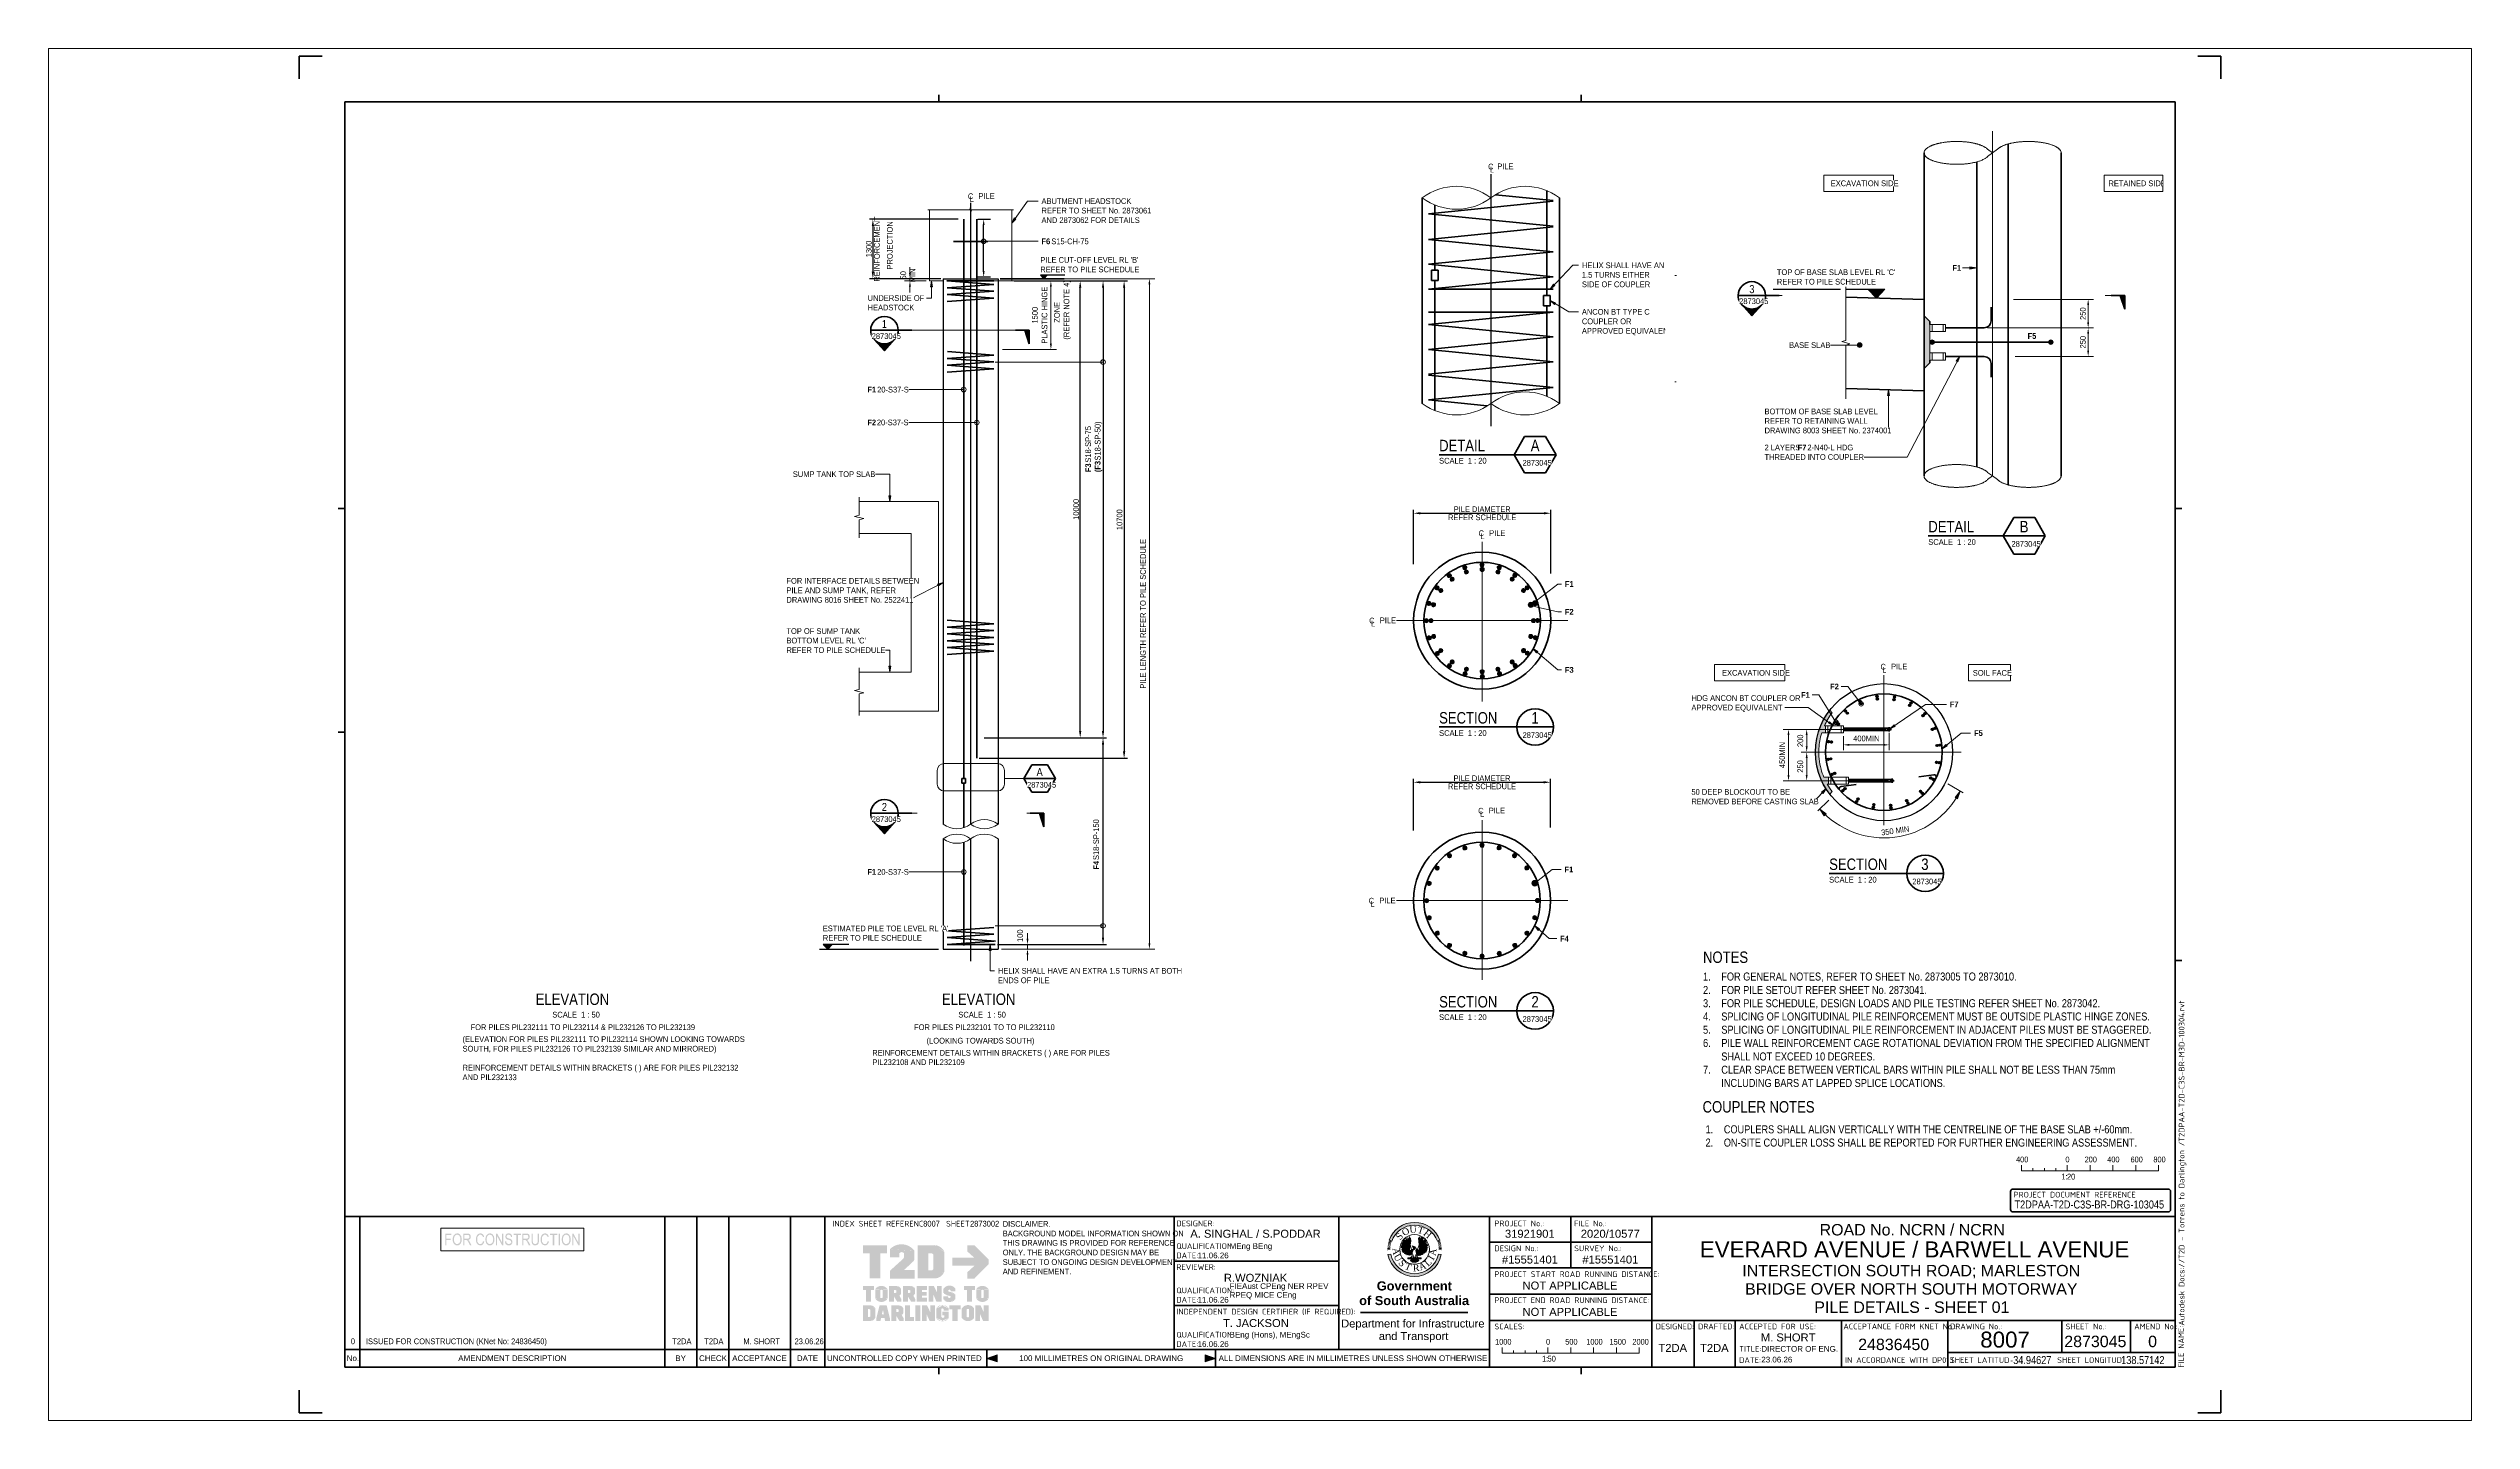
# Paper-space layout 'Layout1' of a CAD drawing. Header units: metres. Extents: x -0.11 to 0.95, y 0 to 0.6.
# The model-space entities are those that its viewports show. They can reach past a viewport. Long polylines and large blocks are cut down to what shows.
import ezdxf

# ---------------------------------------------------------------- set-up
doc = ezdxf.new("R2010")
doc.units = ezdxf.units.M
for name, pattern in [('Dot_Section Line', [0.02, 0, -0.02]), ('JacobsCenter', [0.015, 0.009, -0.0015, 0.003, -0.0015]), ('JacobsDash', [0.0045, 0.003, -0.0015])]:
    doc.linetypes.add(name, pattern=pattern)
doc.layers.get('Defpoints').update_dxf_attribs({"color": 41})
for name, color, linetype, lineweight in [('A-ANNO-DIMS', 7, 'Continuous', 9), ('A-ANNO-NOTE', 7, 'Continuous', 9), ('A-ANNO-NOTE-STAMP', 10, 'Continuous', 18), ('A-ANNO-SYMB', 7, 'Continuous', 9), ('A-DETL', 7, 'Continuous', 13), ('A-DETL-GENF', 7, 'Continuous', 9), ('G-ANNO-SYMB', 7, 'Continuous', 9), ('G-ANNO-TEXT', 7, 'Continuous', 9), ('G-ANNO-TTLB', 7, 'Continuous', 9), ('G-IMPT', 7, 'Continuous', 13)]:
    doc.layers.add(name, color=color, linetype=linetype, lineweight=lineweight)
doc.layers.add('G-ANNO-NPLT', color=191, linetype='Continuous', plot=False)
doc.layers.get('G-ANNO-NPLT').freeze()
doc.styles.add('Arial', font='arial.ttf', dxfattribs={"height": 0.0025})
doc.styles.add('Arial Narrow', font='ARIALN.TTF', dxfattribs={"height": 0.125})
doc.styles.add('Arial Narrow_1', font='ARIALN.TTF', dxfattribs={"height": 0.0025})
doc.styles.add('Arial Narrow_2', font='ARIALN.TTF', dxfattribs={"height": 0.175})
doc.styles.add('Arial Narrow_3', font='ARIALN.TTF', dxfattribs={"height": 0.05})
doc.styles.add('Arial Narrow_4', font='ARIALN.TTF', dxfattribs={"height": 0.07})
doc.styles.add('Arial Narrow_5', font='ARIALN.TTF', dxfattribs={"height": 0.0035})
doc.styles.add('Arial Narrow_6', font='ARIALN.TTF', dxfattribs={"height": 0.005})
doc.styles.add('Arial Narrow_7', font='ARIALN.TTF', dxfattribs={"width": 0.9, "height": 0.0025})
doc.styles.add('Arial Narrow_B', font='ARIALNB.TTF', dxfattribs={"height": 0.125})
doc.styles.add('Arial Narrow_B_1', font='ARIALNB.TTF', dxfattribs={"height": 0.05})
doc.styles.add('Arial_1', font='arial.ttf', dxfattribs={"height": 0.0035})
doc.styles.add('Arial_2', font='arial.ttf', dxfattribs={"height": 0.005})
doc.styles.add('Arial_3', font='arial.ttf', dxfattribs={"height": 0.007})
doc.styles.add('Arial_B', font='arialbd.ttf', dxfattribs={"height": 0.004})
doc.styles.add('ISOCPEUR', font='isocpeur.ttf', dxfattribs={"height": 0.0025})
doc.styles.add('Times New Roman', font='times.ttf', dxfattribs={"height": 0.008001})
doc.dimstyles.new('____ddd____', dxfattribs={"dimscale": 0.3048, "dimtxt": 0.127929, "dimasz": 0.492126, "dimexe": 0.246063, "dimexo": 0.164042, "dimgap": 0.082021, "dimtad": 1, "dimdec": 0, "dimlfac": 1000, "dimzin": 0, "dimdsep": 46, "dimtxsty": 'Arial Narrow', "dimsah": 1, "dimcen": 0.09, "dimaunit": 1, "dimadec": 4, "dimazin": 0, "dimtfac": 1, "dimtdec": 4, "dimtix": 1, "dimtmove": 0, "dimatfit": 3, "dimfxl": 1, "dimtvp": 1, "dimtolj": 1, "dimtzin": 0, "dimarcsym": 2})
doc.dimstyles.new('____ddd_____2', dxfattribs={"dimscale": 0.3048, "dimtxt": 0.051172, "dimasz": 0.19685, "dimexe": 0.098425, "dimexo": 0.065617, "dimgap": 0.032808, "dimtad": 1, "dimdec": 0, "dimlfac": 1000, "dimzin": 0, "dimdsep": 46, "dimtxsty": 'Arial Narrow_3', "dimsah": 1, "dimcen": 0.09, "dimaunit": 1, "dimadec": 4, "dimazin": 0, "dimtfac": 1, "dimtdec": 4, "dimtix": 1, "dimtmove": 0, "dimatfit": 3, "dimfxl": 1, "dimtvp": 1, "dimtolj": 1, "dimtzin": 0, "dimarcsym": 2})
doc.dimstyles.new('Dimension_Standard_O__mm_', dxfattribs={"dimscale": 0.3048, "dimtxt": 0.127929, "dimasz": 0.410105, "dimexe": 0.393701, "dimexo": 0.246063, "dimgap": 0.246063, "dimtad": 1, "dimdec": 0, "dimlfac": 1000, "dimzin": 0, "dimdsep": 46, "dimtxsty": 'Arial Narrow', "dimsah": 1, "dimcen": 0.09, "dimaunit": 1, "dimadec": 4, "dimazin": 0, "dimtfac": 1, "dimtdec": 4, "dimtix": 1, "dimtmove": 2, "dimatfit": 3, "dimfxl": 1, "dimtvp": 1, "dimtfill": 1, "dimtolj": 1, "dimtzin": 0, "dimlwd": 18, "dimlwe": 18, "dimarcsym": 2})
doc.dimstyles.new('Dimension_Standard_O__mm__1', dxfattribs={"dimscale": 0.3048, "dimtxt": 0.127929, "dimasz": 0.410105, "dimexe": 0.393701, "dimexo": 0.246063, "dimgap": 0.246063, "dimtad": 1, "dimdec": 0, "dimlfac": 1000, "dimzin": 0, "dimdsep": 46, "dimtxsty": 'Arial Narrow', "dimsah": 1, "dimcen": 0.09, "dimaunit": 1, "dimadec": 4, "dimazin": 0, "dimtfac": 1, "dimtdec": 4, "dimtix": 1, "dimtmove": 0, "dimatfit": 3, "dimfxl": 1, "dimtvp": 1, "dimtfill": 1, "dimtolj": 1, "dimtzin": 0, "dimlwd": 18, "dimlwe": 18, "dimarcsym": 2})
doc.dimstyles.new('Dimension_Standard_O__mm__2', dxfattribs={"dimscale": 0.3048, "dimtxt": 0.051172, "dimasz": 0.164042, "dimexe": 0.15748, "dimexo": 0.098425, "dimgap": 0.098425, "dimtad": 1, "dimdec": 0, "dimlfac": 1000, "dimzin": 0, "dimdsep": 46, "dimtxsty": 'Arial Narrow_3', "dimsah": 1, "dimcen": 0.09, "dimaunit": 1, "dimadec": 4, "dimazin": 0, "dimtfac": 1, "dimtdec": 4, "dimtix": 1, "dimtmove": 0, "dimatfit": 3, "dimfxl": 1, "dimtvp": 1, "dimtfill": 1, "dimtolj": 1, "dimtzin": 0, "dimlwd": 18, "dimlwe": 18, "dimarcsym": 2})
doc.dimstyles.new('Dimension_Standard_T__mm_', dxfattribs={"dimscale": 0.3048, "dimtxt": 0.127929, "dimasz": 0.410105, "dimexe": 0.393701, "dimexo": 0.246063, "dimgap": 0.164042, "dimtad": 1, "dimdec": 0, "dimlfac": 1000, "dimzin": 0, "dimdsep": 46, "dimtxsty": 'Arial Narrow', "dimsah": 1, "dimcen": 0.09, "dimaunit": 1, "dimadec": 4, "dimazin": 0, "dimtfac": 1, "dimtdec": 4, "dimtix": 1, "dimtmove": 2, "dimatfit": 3, "dimfxl": 1, "dimtvp": 1, "dimtolj": 1, "dimtzin": 0, "dimlwd": 18, "dimlwe": 18, "dimarcsym": 2})
doc.dimstyles.new('Dimension_Standard_T__mm__1', dxfattribs={"dimscale": 0.3048, "dimtxt": 0.051172, "dimasz": 0.164042, "dimexe": 0.15748, "dimexo": 0.098425, "dimgap": 0.065617, "dimtad": 1, "dimdec": 0, "dimlfac": 1000, "dimzin": 0, "dimdsep": 46, "dimtxsty": 'Arial Narrow_3', "dimsah": 1, "dimcen": 0.09, "dimaunit": 1, "dimadec": 4, "dimazin": 0, "dimtfac": 1, "dimtdec": 4, "dimtix": 1, "dimtmove": 0, "dimatfit": 3, "dimfxl": 1, "dimtvp": 1, "dimtolj": 1, "dimtzin": 0, "dimlwd": 18, "dimlwe": 18, "dimarcsym": 2})
doc.dimstyles.new('Dimension_Standard_T_REO', dxfattribs={"dimscale": 0.3048, "dimtxt": 0.127929, "dimasz": 0.410105, "dimexe": 0.492126, "dimexo": 0.0625, "dimgap": 0.164042, "dimtad": 1, "dimdec": 0, "dimlfac": 1000, "dimzin": 0, "dimdsep": 46, "dimtxsty": 'Arial Narrow', "dimsah": 1, "dimcen": 0.09, "dimaunit": 1, "dimadec": 4, "dimazin": 0, "dimtfac": 1, "dimtdec": 4, "dimtix": 1, "dimtmove": 2, "dimatfit": 3, "dimfxl": 0.492126, "dimfxlon": 1, "dimtvp": 1, "dimtolj": 1, "dimtzin": 0, "dimlwd": 25, "dimlwe": 25, "dimarcsym": 2})

# ---------------------------------------------------------------- blocks, each defined once
blk = doc.blocks.new('T2DPAA-T2D-PWA-DE-XRF-000001 - Drawing3_dwg-8554483-PILE DETAILS - SHEET 01')
at = {"layer": 'G-IMPT'}
h = blk.add_hatch(color=256, dxfattribs=at)
edge = h.paths.add_edge_path()
edge.add_line((0.1549, 0.1015), (0.1515, 0.1021))
edge.add_arc((0.1226, 0.1077), 0.0295, 190.997, 349.003, ccw=False)
edge.add_line((0.0937, 0.1021), (0.0903, 0.1015))
edge.add_arc((0.1226, 0.1077), 0.0329, 190.997, 349.003)
edge = h.paths.add_edge_path()
edge.add_arc((0.1226, 0.1077), 0.0329, 20.0475, 159.9525, ccw=False)
edge.add_line((0.1535, 0.119), (0.1503, 0.1178))
edge.add_arc((0.1226, 0.1077), 0.0295, 20.0475, 159.9525)
edge.add_line((0.0949, 0.1178), (0.0917, 0.119))
h = blk.add_hatch(color=256, dxfattribs=at)
edge = h.paths.add_edge_path()
edge.add_arc((0.1226, 0.1077), 0.0329, 161.3902, 162.9856, ccw=False)
edge.add_line((0.0915, 0.1183), (0.0914, 0.1182))
edge.add_line((0.0915, 0.1183), (0.0947, 0.1172))
edge.add_line((0.0947, 0.1171), (0.0947, 0.1172))
edge.add_arc((0.1226, 0.1077), 0.0295, 161.3902, 162.9856)
edge.add_line((0.0944, 0.1163), (0.0911, 0.1174))
h = blk.add_hatch(color=256, dxfattribs=at)
edge = h.paths.add_edge_path()
edge.add_line((0.1206, 0.1074), (0.1207, 0.1074))
edge.add_line((0.1207, 0.1074), (0.1206, 0.1074))
edge = h.paths.add_edge_path()
edge.add_line((0.1166, 0.11), (0.1166, 0.1074))
edge.add_line((0.1166, 0.1074), (0.1183, 0.1065))
edge.add_line((0.1183, 0.1065), (0.119, 0.1076))
edge.add_line((0.119, 0.1076), (0.1204, 0.1079))
edge.add_line((0.1204, 0.1079), (0.1207, 0.1074))
edge.add_line((0.1207, 0.1074), (0.1211, 0.1067))
edge.add_line((0.1211, 0.1067), (0.1187, 0.1008))
edge.add_line((0.1187, 0.1008), (0.1178, 0.1012))
edge.add_line((0.1178, 0.1012), (0.1166, 0.1008))
edge.add_line((0.1166, 0.1008), (0.1161, 0.1012))
edge.add_line((0.1161, 0.1012), (0.1147, 0.101))
edge.add_line((0.1147, 0.101), (0.1143, 0.1017))
edge.add_line((0.1143, 0.1017), (0.1131, 0.1012))
edge.add_line((0.1131, 0.1012), (0.1128, 0.1022))
edge.add_line((0.1128, 0.1022), (0.1119, 0.1019))
edge.add_line((0.1119, 0.1019), (0.1119, 0.1029))
edge.add_line((0.1119, 0.1029), (0.1105, 0.1027))
edge.add_line((0.1105, 0.1027), (0.1107, 0.1043))
edge.add_line((0.1107, 0.1043), (0.1091, 0.1041))
edge.add_line((0.1091, 0.1041), (0.1095, 0.1057))
edge.add_line((0.1095, 0.1057), (0.1077, 0.106))
edge.add_line((0.1077, 0.106), (0.1081, 0.1069))
edge.add_line((0.1081, 0.1069), (0.1072, 0.1074))
edge.add_line((0.1072, 0.1074), (0.1081, 0.1091))
edge.add_line((0.1081, 0.1091), (0.1069, 0.11))
edge.add_line((0.1069, 0.11), (0.1081, 0.1112))
edge.add_line((0.1081, 0.1112), (0.1069, 0.1122))
edge.add_line((0.1069, 0.1122), (0.1085, 0.113))
edge.add_line((0.1085, 0.113), (0.1072, 0.1143))
edge.add_line((0.1072, 0.1143), (0.1095, 0.1145))
edge.add_line((0.1095, 0.1145), (0.1081, 0.116))
edge.add_line((0.1081, 0.116), (0.1105, 0.116))
edge.add_line((0.1105, 0.116), (0.1088, 0.1179))
edge.add_line((0.1088, 0.1179), (0.1119, 0.1163))
edge.add_line((0.1119, 0.1163), (0.1105, 0.1193))
edge.add_line((0.1105, 0.1193), (0.1138, 0.1172))
edge.add_line((0.1138, 0.1172), (0.1121, 0.121))
edge.add_line((0.1121, 0.121), (0.1147, 0.1181))
edge.add_line((0.1147, 0.1181), (0.1143, 0.1224))
edge.add_line((0.1143, 0.1224), (0.1159, 0.1188))
edge.add_line((0.1159, 0.1188), (0.1166, 0.1236))
edge.add_line((0.1166, 0.1236), (0.1171, 0.1207))
edge.add_line((0.1171, 0.1207), (0.1178, 0.1214))
edge.add_line((0.1178, 0.1214), (0.118, 0.1179))
edge.add_line((0.118, 0.1179), (0.1171, 0.1131))
edge.add_line((0.1171, 0.1131), (0.1178, 0.111))
edge.add_line((0.1178, 0.111), (0.1166, 0.11))
for points in [[(0.1105, 0.1193), (0.1088, 0.1179), (0.1119, 0.1163)], [(0.1369, 0.1093), (0.1385, 0.1081), (0.1367, 0.1074), (0.1376, 0.106), (0.1357, 0.106), (0.1367, 0.1043), (0.1348, 0.1043), (0.1348, 0.1031), (0.1336, 0.1034), (0.1331, 0.1022), (0.1322, 0.1024), (0.1317, 0.1015), (0.1305, 0.1017), (0.1301, 0.101), (0.1296, 0.1015), (0.1291, 0.1005), (0.1286, 0.1008), (0.1277, 0.1003), (0.1275, 0.101), (0.1268, 0.1003), (0.1251, 0.1029), (0.1242, 0.1065), (0.1246, 0.1076), (0.1263, 0.1076), (0.127, 0.1067), (0.1284, 0.1072), (0.1291, 0.11), (0.1275, 0.1112), (0.1282, 0.1133), (0.1275, 0.1219), (0.1284, 0.121), (0.1289, 0.1236), (0.1294, 0.1193), (0.1312, 0.1226), (0.1305, 0.1191), (0.1331, 0.1212), (0.1317, 0.1179), (0.1348, 0.1195), (0.1324, 0.116), (0.1364, 0.1179), (0.1341, 0.1155), (0.1371, 0.116), (0.1355, 0.1143), (0.1381, 0.1141), (0.1364, 0.1131), (0.1383, 0.1124), (0.1367, 0.1114), (0.1385, 0.11)], [(0.1312, 0.1226), (0.1331, 0.1212), (0.1305, 0.1191)], [(0.1348, 0.1195), (0.1364, 0.1179), (0.1324, 0.116)], [(0.1069, 0.1122), (0.1069, 0.11), (0.1081, 0.1112)], [(0.1081, 0.116), (0.1072, 0.1143), (0.1095, 0.1145)], [(0.1077, 0.106), (0.1091, 0.1041), (0.1095, 0.1057)], [(0.1105, 0.1027), (0.1119, 0.1019), (0.1119, 0.1029)], [(0.1225, 0.0967), (0.1233, 0.0985), (0.1277, 0.0943), (0.1263, 0.0929), (0.1237, 0.092), (0.1202, 0.0924), (0.1176, 0.0943), (0.1218, 0.0984)], [(0.1291, 0.1005), (0.1301, 0.101), (0.1296, 0.1015)], [(0.1317, 0.1015), (0.1331, 0.1022), (0.1322, 0.1024)], [(0.1383, 0.1124), (0.1381, 0.1141), (0.1364, 0.1131)]]:
    blk.add_hatch(color=256, dxfattribs=at).paths.add_polyline_path(points)
h = blk.add_hatch(color=256, dxfattribs=at)
edge = h.paths.add_edge_path()
edge.add_line((0.154, 0.1174), (0.1508, 0.1163))
edge.add_arc((0.1226, 0.1077), 0.0295, 17.0144, 18.6098)
edge.add_line((0.1505, 0.1172), (0.1505, 0.1171))
edge.add_line((0.1505, 0.1172), (0.1537, 0.1183))
edge.add_line((0.1538, 0.1182), (0.1537, 0.1183))
edge.add_arc((0.1226, 0.1077), 0.0329, 17.0144, 18.6098, ccw=False)
h = blk.add_hatch(color=256, dxfattribs=at)
edge = h.paths.add_edge_path()
edge.add_line((0.0931, 0.1083), (0.0897, 0.1083))
edge.add_arc((0.1226, 0.1077), 0.0329, 177.3415, 178.9368, ccw=False)
edge.add_line((0.0897, 0.1094), (0.0897, 0.1093))
edge.add_line((0.0897, 0.1094), (0.0932, 0.1092))
edge.add_line((0.0932, 0.1091), (0.0932, 0.1092))
edge.add_arc((0.1226, 0.1077), 0.0295, 177.3415, 178.9368)
h = blk.add_hatch(color=256, dxfattribs=at)
edge = h.paths.add_edge_path()
edge.add_line((0.0931, 0.1069), (0.0897, 0.1068))
edge.add_arc((0.1226, 0.1077), 0.0329, 180, 181.5953, ccw=False)
edge.add_line((0.0897, 0.1078), (0.0897, 0.1077))
edge.add_line((0.0897, 0.1078), (0.0931, 0.1078))
edge.add_line((0.0931, 0.1077), (0.0931, 0.1078))
edge.add_arc((0.1226, 0.1077), 0.0295, 180, 181.5953)
h = blk.add_hatch(color=256, dxfattribs=at)
edge = h.paths.add_edge_path()
edge.add_arc((0.1226, 0.1077), 0.0329, 174.6829, 176.2783, ccw=False)
edge.add_line((0.0899, 0.1109), (0.0898, 0.1108))
edge.add_line((0.0899, 0.1109), (0.0933, 0.1106))
edge.add_line((0.0933, 0.1105), (0.0933, 0.1106))
edge.add_arc((0.1226, 0.1077), 0.0295, 174.6829, 176.2783)
edge.add_line((0.0932, 0.1096), (0.0898, 0.1099))
h = blk.add_hatch(color=256, dxfattribs=at)
edge = h.paths.add_edge_path()
edge.add_arc((0.1226, 0.1077), 0.0329, 172.0244, 173.6197, ccw=False)
edge.add_line((0.09, 0.1124), (0.09, 0.1123))
edge.add_line((0.09, 0.1124), (0.0934, 0.1119))
edge.add_line((0.0934, 0.1118), (0.0934, 0.1119))
edge.add_arc((0.1226, 0.1077), 0.0295, 172.0244, 173.6197)
edge.add_line((0.0933, 0.111), (0.0899, 0.1114))
h = blk.add_hatch(color=256, dxfattribs=at)
edge = h.paths.add_edge_path()
edge.add_arc((0.1226, 0.1077), 0.0329, 169.3658, 170.9612, ccw=False)
edge.add_line((0.0903, 0.1139), (0.0903, 0.1138))
edge.add_line((0.0903, 0.1139), (0.0937, 0.1133))
edge.add_line((0.0936, 0.1132), (0.0937, 0.1133))
edge.add_arc((0.1226, 0.1077), 0.0295, 169.3658, 170.9612)
edge.add_line((0.0935, 0.1124), (0.0901, 0.1129))
h = blk.add_hatch(color=256, dxfattribs=at)
edge = h.paths.add_edge_path()
edge.add_arc((0.1226, 0.1077), 0.0329, 166.7073, 168.3026, ccw=False)
edge.add_line((0.0906, 0.1154), (0.0906, 0.1153))
edge.add_line((0.0906, 0.1154), (0.0939, 0.1146))
edge.add_line((0.0939, 0.1145), (0.0939, 0.1146))
edge.add_arc((0.1226, 0.1077), 0.0295, 166.7073, 168.3026)
edge.add_line((0.0937, 0.1137), (0.0904, 0.1144))
h = blk.add_hatch(color=256, dxfattribs=at)
edge = h.paths.add_edge_path()
edge.add_line((0.0941, 0.115), (0.0907, 0.1159))
edge.add_arc((0.1226, 0.1077), 0.0329, 164.0488, 165.6441, ccw=False)
edge.add_line((0.091, 0.1169), (0.091, 0.1168))
edge.add_line((0.091, 0.1169), (0.0943, 0.1159))
edge.add_line((0.0943, 0.1158), (0.0943, 0.1159))
edge.add_arc((0.1226, 0.1077), 0.0295, 164.0488, 165.6441)
h = blk.add_hatch(color=256, dxfattribs=at)
edge = h.paths.add_edge_path()
edge.add_line((0.1232, 0.1095), (0.1225, 0.1076))
edge.add_line((0.1225, 0.1076), (0.1207, 0.1074))
edge.add_line((0.1207, 0.1074), (0.1207, 0.1074))
edge.add_line((0.1207, 0.1074), (0.1216, 0.1086))
edge.add_line((0.1216, 0.1086), (0.1197, 0.1119))
edge.add_line((0.1197, 0.1119), (0.1232, 0.1107))
edge.add_line((0.1232, 0.1107), (0.1239, 0.1098))
edge.add_line((0.1239, 0.1098), (0.1232, 0.1095))
h = blk.add_hatch(color=256, dxfattribs=at)
edge = h.paths.add_edge_path()
edge.add_arc((0.1226, 0.1077), 0.0295, 14.3559, 15.9512)
edge.add_line((0.1509, 0.1159), (0.1509, 0.1158))
edge.add_line((0.1509, 0.1159), (0.1542, 0.1169))
edge.add_line((0.1542, 0.1168), (0.1542, 0.1169))
edge.add_arc((0.1226, 0.1077), 0.0329, 14.3559, 15.9512, ccw=False)
edge.add_line((0.1545, 0.1159), (0.1511, 0.115))
h = blk.add_hatch(color=256, dxfattribs=at)
edge = h.paths.add_edge_path()
edge.add_line((0.1548, 0.1144), (0.1514, 0.1137))
edge.add_arc((0.1226, 0.1077), 0.0295, 11.6974, 13.2927)
edge.add_line((0.1512, 0.1146), (0.1513, 0.1145))
edge.add_line((0.1512, 0.1146), (0.1546, 0.1154))
edge.add_line((0.1546, 0.1153), (0.1546, 0.1154))
edge.add_arc((0.1226, 0.1077), 0.0329, 11.6974, 13.2927, ccw=False)
h = blk.add_hatch(color=256, dxfattribs=at)
edge = h.paths.add_edge_path()
edge.add_arc((0.1226, 0.1077), 0.0295, 9.0388, 10.6342)
edge.add_line((0.1515, 0.1133), (0.1515, 0.1132))
edge.add_line((0.1515, 0.1133), (0.1549, 0.1139))
edge.add_line((0.1549, 0.1138), (0.1549, 0.1139))
edge.add_arc((0.1226, 0.1077), 0.0329, 9.0388, 10.6342, ccw=False)
edge.add_line((0.1551, 0.1129), (0.1517, 0.1124))
h = blk.add_hatch(color=256, dxfattribs=at)
edge = h.paths.add_edge_path()
edge.add_arc((0.1226, 0.1077), 0.0295, 6.3803, 7.9756)
edge.add_line((0.1518, 0.1119), (0.1518, 0.1118))
edge.add_line((0.1518, 0.1119), (0.1552, 0.1124))
edge.add_line((0.1552, 0.1123), (0.1552, 0.1124))
edge.add_arc((0.1226, 0.1077), 0.0329, 6.3803, 7.9756, ccw=False)
edge.add_line((0.1553, 0.1114), (0.1519, 0.111))
h = blk.add_hatch(color=256, dxfattribs=at)
edge = h.paths.add_edge_path()
edge.add_line((0.1554, 0.1099), (0.152, 0.1096))
edge.add_arc((0.1226, 0.1077), 0.0295, 3.7217, 5.3171)
edge.add_line((0.1519, 0.1106), (0.1519, 0.1105))
edge.add_line((0.1519, 0.1106), (0.1553, 0.1109))
edge.add_line((0.1553, 0.1108), (0.1553, 0.1109))
edge.add_arc((0.1226, 0.1077), 0.0329, 3.7217, 5.3171, ccw=False)
h = blk.add_hatch(color=256, dxfattribs=at)
edge = h.paths.add_edge_path()
edge.add_line((0.1555, 0.1083), (0.1521, 0.1083))
edge.add_arc((0.1226, 0.1077), 0.0295, 1.0632, 2.6585)
edge.add_line((0.152, 0.1092), (0.152, 0.1091))
edge.add_line((0.152, 0.1092), (0.1554, 0.1094))
edge.add_line((0.1555, 0.1093), (0.1554, 0.1094))
edge.add_arc((0.1226, 0.1077), 0.0329, 1.0632, 2.6585, ccw=False)
h = blk.add_hatch(color=256, dxfattribs=at)
edge = h.paths.add_edge_path()
edge.add_line((0.1555, 0.1068), (0.152, 0.1069))
edge.add_arc((0.1226, 0.1077), 0.0295, 358.4047, 360)
edge.add_line((0.1521, 0.1078), (0.1521, 0.1077))
edge.add_line((0.1521, 0.1078), (0.1555, 0.1078))
edge.add_line((0.1555, 0.1077), (0.1555, 0.1078))
edge.add_arc((0.1226, 0.1077), 0.0329, 358.4047, 360, ccw=False)
for p, q in [((0.0917, 0.119), (0.0949, 0.1178)), ((0.1105, 0.1193), (0.1088, 0.1179)), ((0.1088, 0.1179), (0.1119, 0.1163)), ((0.1119, 0.1163), (0.1105, 0.1193)), ((0.1305, 0.1191), (0.1312, 0.1226)), ((0.1331, 0.1212), (0.1305, 0.1191)), ((0.1312, 0.1226), (0.1331, 0.1212)), ((0.1324, 0.116), (0.1348, 0.1195)), ((0.1364, 0.1179), (0.1324, 0.116)), ((0.1348, 0.1195), (0.1364, 0.1179)), ((0.1503, 0.1178), (0.1535, 0.119)), ((0.0903, 0.1015), (0.0937, 0.1021)), ((0.1069, 0.1122), (0.1069, 0.11)), ((0.1081, 0.1112), (0.1069, 0.1122)), ((0.1069, 0.11), (0.1081, 0.1112)), ((0.1081, 0.116), (0.1072, 0.1143)), ((0.1072, 0.1143), (0.1095, 0.1145)), ((0.1077, 0.106), (0.1091, 0.1041)), ((0.1095, 0.1057), (0.1077, 0.106)), ((0.1095, 0.1145), (0.1081, 0.116)), ((0.1091, 0.1041), (0.1095, 0.1057)), ((0.1119, 0.1029), (0.1105, 0.1027)), ((0.1105, 0.1027), (0.1119, 0.1019)), ((0.1119, 0.1019), (0.1119, 0.1029)), ((0.115, 0.0967), (0.1197, 0.0967)), ((0.1211, 0.1003), (0.1173, 0.0974)), ((0.1244, 0.1003), (0.1272, 0.0974)), ((0.1256, 0.0967), (0.1308, 0.0967)), ((0.1296, 0.1015), (0.1291, 0.1005)), ((0.1291, 0.1005), (0.1301, 0.101)), ((0.1301, 0.101), (0.1296, 0.1015)), ((0.1322, 0.1024), (0.1317, 0.1015)), ((0.1317, 0.1015), (0.1331, 0.1022)), ((0.1331, 0.1022), (0.1322, 0.1024)), ((0.1381, 0.1141), (0.1364, 0.1131)), ((0.1364, 0.1131), (0.1383, 0.1124)), ((0.1383, 0.1124), (0.1381, 0.1141)), ((0.1515, 0.1021), (0.1549, 0.1015))]:
    blk.add_line(p, q, dxfattribs=at)
at = {"layer": 'G-IMPT', "flags": 128}
for points in [[(0.1085, 0.113), (0.1072, 0.1143), (0.1095, 0.1145), (0.1081, 0.116), (0.1105, 0.116), (0.1088, 0.1179), (0.1119, 0.1163), (0.1105, 0.1193), (0.1138, 0.1172), (0.1121, 0.121), (0.1147, 0.1181), (0.1143, 0.1224), (0.1159, 0.1188), (0.1166, 0.1236), (0.1171, 0.1207), (0.1178, 0.1214), (0.118, 0.1179), (0.1171, 0.1131), (0.119, 0.1076), (0.1204, 0.1079), (0.1211, 0.1067), (0.1187, 0.1008), (0.1178, 0.1012), (0.1166, 0.1008), (0.1161, 0.1012), (0.1147, 0.101), (0.1143, 0.1017), (0.1131, 0.1012), (0.1128, 0.1022), (0.1119, 0.1019), (0.1119, 0.1029), (0.1105, 0.1027), (0.1107, 0.1043), (0.1091, 0.1041), (0.1095, 0.1057), (0.1077, 0.106), (0.1081, 0.1069), (0.1072, 0.1074), (0.1081, 0.1091), (0.1069, 0.11), (0.1081, 0.1112), (0.1069, 0.1122), (0.1087, 0.1131)], [(0.1199, 0.1031), (0.1225, 0.0967), (0.1251, 0.1029), (0.1242, 0.1065), (0.1246, 0.1076), (0.1263, 0.1076), (0.1282, 0.1133), (0.1275, 0.1219), (0.1284, 0.121), (0.1289, 0.1236), (0.1294, 0.1193), (0.1312, 0.1226), (0.1305, 0.1191), (0.1331, 0.1212), (0.1317, 0.1179), (0.1348, 0.1195), (0.1324, 0.116), (0.1364, 0.1179), (0.1341, 0.1155), (0.1371, 0.116), (0.1355, 0.1143), (0.1381, 0.1141), (0.1364, 0.1131), (0.1383, 0.1124), (0.1367, 0.1114), (0.1385, 0.11), (0.1369, 0.1093), (0.1385, 0.1081), (0.1367, 0.1074), (0.1376, 0.106), (0.1357, 0.106), (0.1367, 0.1043), (0.1348, 0.1043), (0.1348, 0.1031), (0.1336, 0.1034), (0.1331, 0.1022), (0.1322, 0.1024), (0.1317, 0.1015), (0.1305, 0.1017), (0.1301, 0.101), (0.1296, 0.1015), (0.1291, 0.1005), (0.1286, 0.1008), (0.1277, 0.1003), (0.1275, 0.101), (0.1268, 0.1003), (0.1251, 0.1029)], [(0.1206, 0.0974), (0.1145, 0.0974), (0.1145, 0.0962), (0.1194, 0.0962)], [(0.119, 0.1076), (0.1183, 0.1065), (0.1166, 0.1074), (0.1166, 0.11), (0.1178, 0.111)], [(0.1218, 0.0984), (0.1176, 0.0943), (0.1202, 0.0924), (0.1237, 0.092), (0.1263, 0.0929), (0.1277, 0.0943), (0.1233, 0.0985)], [(0.1239, 0.1098), (0.1244, 0.1091), (0.1246, 0.1076)], [(0.1246, 0.0974), (0.1308, 0.0974), (0.1308, 0.0962), (0.126, 0.0962)], [(0.1263, 0.1076), (0.127, 0.1067), (0.1284, 0.1072), (0.1291, 0.11), (0.1275, 0.1112)]]:
    blk.add_lwpolyline(points, dxfattribs=at)
blk.add_lwpolyline([(0.1206, 0.1074), (0.1216, 0.1086), (0.1197, 0.1119), (0.1232, 0.1107), (0.1239, 0.1098), (0.1232, 0.1095), (0.1225, 0.1076)], close=True, dxfattribs=at)
at = {"layer": 'G-IMPT'}
blk.add_circle((0.1226, 0.1077), 0.018, dxfattribs=at)
for radius, start, end in [(0.0329, 20.0475, 159.9525), (0.0295, 20.0475, 159.9525), (0.0329, 190.997, 349.003), (0.0295, 190.997, 349.003)]:
    blk.add_arc((0.1226, 0.1077), radius, start, end, dxfattribs=at)
at = {"layer": 'G-IMPT', "lineweight": 9, "char_height": 0.008, "attachment_point": 2, "line_spacing_factor": 1.029793, "style": 'Times New Roman'}
for s, insert, width, rotation in [('S', (0.1012, 0.1263), 0.008041, 49.0663), ('O', (0.1099, 0.133), 0.010353, 26.6943), ('U', (0.1205, 0.136), 0.010353, 4.3222), ('T', (0.1314, 0.1347), 0.008744, 341.9502), ('H', (0.141, 0.1293), 0.010353, 319.5782), ('A', (0.104, 0.106), 0.010353, 279.6978), ('U', (0.1058, 0.0996), 0.010353, 300.15), ('S', (0.1107, 0.0935), 0.008041, 310.3575), ('T', (0.1164, 0.0903), 0.008744, 336.9699), ('R', (0.1244, 0.0893), 0.009549, 3.701), ('A', (0.1307, 0.0909), 0.010353, 21.3382), ('L', (0.1363, 0.0949), 0.008744, 42.375), ('I', (0.1395, 0.0995), 0.004825, 60.5783), ('A', (0.141, 0.1048), 0.010353, 83.64)]:
    blk.add_mtext(s, dxfattribs=dict(at, insert=insert, width=width, rotation=rotation))
blk = doc.blocks.new('T2DPAA-T2D-PWA-DE-XRF-000001 - Standard-9403698-PILE DETAILS - SHEET 01')
at = {"layer": 'G-ANNO-TTLB', "true_color": 0x1d4a5c}
h = blk.add_hatch(color=139, dxfattribs=at)
edge = h.paths.add_edge_path()
edge.add_line((0.2623, 0.0443), (0.2623, 0.0452))
edge.add_arc((0.2616, 0.044), 0.00145, 58.8241, 99.793)
edge.add_line((0.2613, 0.0454), (0.2613, 0.0441))
edge.add_arc((0.2616, 0.0455), 0.00141, 259.7202, 301.6629)
edge = h.paths.add_edge_path()
edge.add_arc((0.2625, 0.0448), 0.00224, 301.808, 330.1086, ccw=False)
edge.add_line((0.2637, 0.0429), (0.2645, 0.0415))
edge.add_line((0.2645, 0.0415), (0.2645, 0.0403))
edge.add_line((0.2645, 0.0403), (0.2627, 0.0403))
edge.add_line((0.2627, 0.0403), (0.2613, 0.0425))
edge.add_line((0.2613, 0.0425), (0.2613, 0.0403))
edge.add_line((0.2613, 0.0403), (0.2591, 0.0403))
edge.add_line((0.2591, 0.0403), (0.2591, 0.0471))
edge.add_line((0.2591, 0.0471), (0.2624, 0.0471))
edge.add_arc((0.2623, 0.0446), 0.00248, 32.8357, 87.7033, ccw=False)
edge.add_line((0.2644, 0.046), (0.2644, 0.0437))
edge = h.paths.add_edge_path()
edge.add_line((0.2674, 0.0527), (0.2674, 0.0537))
edge.add_arc((0.2667, 0.0524), 0.00145, 58.8241, 99.793)
edge.add_line((0.2665, 0.0539), (0.2665, 0.0526))
edge.add_arc((0.2667, 0.0539), 0.00141, 259.7202, 301.6629)
edge = h.paths.add_edge_path()
edge.add_arc((0.2676, 0.0532), 0.00224, 301.808, 330.1086, ccw=False)
edge.add_line((0.2688, 0.0513), (0.2696, 0.0499))
edge.add_line((0.2696, 0.0499), (0.2696, 0.0487))
edge.add_line((0.2696, 0.0487), (0.2678, 0.0487))
edge.add_line((0.2678, 0.0487), (0.2664, 0.051))
edge.add_line((0.2664, 0.051), (0.2664, 0.0487))
edge.add_line((0.2664, 0.0487), (0.2642, 0.0487))
edge.add_line((0.2642, 0.0487), (0.2642, 0.0555))
edge.add_line((0.2642, 0.0555), (0.2676, 0.0555))
edge.add_arc((0.2675, 0.0531), 0.00248, 32.8357, 87.7033, ccw=False)
edge.add_line((0.2695, 0.0544), (0.2695, 0.0521))
edge = h.paths.add_edge_path()
edge.add_line((0.2499, 0.0422), (0.2499, 0.0452))
edge.add_arc((0.2491, 0.0441), 0.00138, 56.3448, 98.7814)
edge.add_line((0.2489, 0.0454), (0.2489, 0.0419))
edge.add_arc((0.2491, 0.0433), 0.00138, 261.2186, 303.6552)
edge = h.paths.add_edge_path()
edge.add_line((0.2613, 0.0527), (0.2613, 0.0537))
edge.add_arc((0.2606, 0.0524), 0.00145, 58.8241, 99.793)
edge.add_line((0.2603, 0.0539), (0.2603, 0.0526))
edge.add_arc((0.2606, 0.0539), 0.00141, 259.7202, 301.6629)
edge = h.paths.add_edge_path()
edge.add_line((0.2502, 0.0403), (0.2467, 0.0403))
edge.add_line((0.2467, 0.0403), (0.2467, 0.0471))
edge.add_line((0.2467, 0.0471), (0.2501, 0.0471))
edge.add_arc((0.25, 0.0447), 0.00241, 26.2483, 85.5583, ccw=False)
edge.add_line((0.2521, 0.0457), (0.2521, 0.0416))
edge.add_arc((0.2502, 0.0424), 0.00209, 270, 338.4707, ccw=False)
h.paths.add_polyline_path([(0.2555, 0.0451), (0.255, 0.0432), (0.2559, 0.0432)])
h.paths.add_polyline_path([(0.2585, 0.0415), (0.2585, 0.0403), (0.2564, 0.0403), (0.2562, 0.0415), (0.2547, 0.0415), (0.2544, 0.0403), (0.2526, 0.0403), (0.2526, 0.0415), (0.254, 0.0471), (0.2571, 0.0471)])
h.paths.add_polyline_path([(0.2673, 0.042), (0.269, 0.042), (0.269, 0.0403), (0.2651, 0.0403), (0.2651, 0.0471), (0.2673, 0.0471)])
h.paths.add_polyline_path([(0.2718, 0.0403), (0.2696, 0.0403), (0.2696, 0.0471), (0.2718, 0.0471)])
h.paths.add_polyline_path([(0.2762, 0.0441), (0.2762, 0.0471), (0.2782, 0.0471), (0.2782, 0.0403), (0.2759, 0.0403), (0.2746, 0.0432), (0.2746, 0.0403), (0.2725, 0.0403), (0.2725, 0.0471), (0.2748, 0.0471)])
edge = h.paths.add_edge_path()
edge.add_arc((0.2817, 0.0424), 0.000774, 214.5178, 325.4822)
edge.add_line((0.2823, 0.0419), (0.2823, 0.0427))
edge.add_line((0.2823, 0.0427), (0.2815, 0.0427))
edge.add_line((0.2815, 0.0427), (0.2815, 0.0443))
edge.add_line((0.2815, 0.0443), (0.2842, 0.0443))
edge.add_line((0.2842, 0.0443), (0.2842, 0.0415))
edge.add_arc((0.2819, 0.0428), 0.00262, 274.1131, 330.4929, ccw=False)
edge.add_arc((0.2815, 0.0434), 0.00327, 260.2337, 279.7663, ccw=False)
edge.add_arc((0.2812, 0.0429), 0.00275, 208.3817, 264.7517, ccw=False)
edge.add_line((0.2788, 0.0416), (0.2788, 0.0458))
edge.add_arc((0.2812, 0.0445), 0.00268, 94.8448, 152.8409, ccw=False)
edge.add_arc((0.2815, 0.0424), 0.00482, 83.0812, 96.9188, ccw=False)
edge.add_arc((0.2818, 0.0444), 0.00278, 31.3102, 83.6241, ccw=False)
edge.add_line((0.2842, 0.0459), (0.2842, 0.0447))
edge.add_line((0.2842, 0.0447), (0.282, 0.0447))
edge.add_line((0.282, 0.0447), (0.282, 0.0455))
edge.add_arc((0.2815, 0.0451), 0.000641, 40.732, 139.268)
edge.add_line((0.281, 0.0455), (0.281, 0.0419))
h.paths.add_polyline_path([(0.2882, 0.0403), (0.2859, 0.0403), (0.2859, 0.0454), (0.2846, 0.0454), (0.2846, 0.0471), (0.2895, 0.0471), (0.2895, 0.0454), (0.2882, 0.0454)])
edge = h.paths.add_edge_path()
edge.add_arc((0.2927, 0.0429), 0.00104, 239.6549, 300.3451)
edge.add_line((0.2932, 0.042), (0.2932, 0.0454))
edge.add_arc((0.2927, 0.0445), 0.00103, 59.5446, 120.4554)
edge.add_line((0.2921, 0.0454), (0.2921, 0.042))
edge = h.paths.add_edge_path()
edge.add_arc((0.2927, 0.0434), 0.00323, 212.7347, 327.2653, ccw=False)
edge.add_line((0.29, 0.0417), (0.29, 0.0458))
edge.add_arc((0.2927, 0.044), 0.00323, 32.6408, 147.3592, ccw=False)
edge.add_line((0.2954, 0.0458), (0.2954, 0.0417))
h.paths.add_polyline_path([(0.3017, 0.0403), (0.2993, 0.0403), (0.298, 0.0432), (0.298, 0.0403), (0.2959, 0.0403), (0.2959, 0.0471), (0.2982, 0.0471), (0.2996, 0.0441), (0.2996, 0.0471), (0.3017, 0.0471)])
edge = h.paths.add_edge_path()
edge.add_arc((0.299, 0.0513), 0.00104, 239.6549, 300.3451)
edge.add_line((0.2995, 0.0504), (0.2995, 0.0538))
edge.add_arc((0.299, 0.0529), 0.00103, 59.5446, 120.4554)
edge.add_line((0.2985, 0.0538), (0.2985, 0.0504))
edge = h.paths.add_edge_path()
edge.add_arc((0.299, 0.0518), 0.00323, 212.7347, 327.2653, ccw=False)
edge.add_line((0.2963, 0.0501), (0.2963, 0.0542))
edge.add_arc((0.299, 0.0524), 0.00323, 32.6408, 147.3592, ccw=False)
edge.add_line((0.3017, 0.0542), (0.3017, 0.0501))
h.paths.add_polyline_path([(0.2945, 0.0487), (0.2923, 0.0487), (0.2923, 0.0538), (0.2909, 0.0538), (0.2909, 0.0555), (0.2958, 0.0555), (0.2958, 0.0538), (0.2945, 0.0538)])
edge = h.paths.add_edge_path()
edge.add_line((0.2872, 0.0518), (0.2872, 0.0499))
edge.add_arc((0.2849, 0.0513), 0.0027, 273.7285, 329.3952, ccw=False)
edge.add_line((0.285, 0.0486), (0.2841, 0.0486))
edge.add_arc((0.2842, 0.0512), 0.00266, 210.1626, 267.7624, ccw=False)
edge.add_line((0.2819, 0.0499), (0.2819, 0.051))
edge.add_line((0.2819, 0.051), (0.2841, 0.051))
edge.add_arc((0.2845, 0.0508), 0.000522, 155.2714, 300.4507)
edge.add_arc((0.2846, 0.0508), 0.000487, 289.6558, 416.8121)
edge.add_line((0.2849, 0.0512), (0.2834, 0.0515))
edge.add_arc((0.2841, 0.054), 0.00253, 213.4271, 255.8381, ccw=False)
edge.add_line((0.2819, 0.0526), (0.2819, 0.0544))
edge.add_arc((0.2846, 0.0525), 0.00325, 35.8397, 144.1603, ccw=False)
edge.add_line((0.2872, 0.0544), (0.2872, 0.0533))
edge.add_line((0.2872, 0.0533), (0.2851, 0.0533))
edge.add_arc((0.2846, 0.0535), 0.000494, 335.3316, 479.9481)
edge.add_arc((0.2845, 0.0535), 0.000428, 103.9979, 246.4243)
edge.add_line((0.2843, 0.0531), (0.2853, 0.0529))
edge.add_arc((0.2849, 0.0501), 0.00281, 35.1328, 82.3403, ccw=False)
h.paths.add_polyline_path([(0.2792, 0.0526), (0.2792, 0.0555), (0.2812, 0.0555), (0.2812, 0.0487), (0.2789, 0.0487), (0.2776, 0.0517), (0.2776, 0.0487), (0.2755, 0.0487), (0.2755, 0.0555), (0.2778, 0.0555)])
h.paths.add_polyline_path([(0.2725, 0.053), (0.2746, 0.053), (0.2746, 0.0513), (0.2725, 0.0513), (0.2725, 0.0504), (0.2748, 0.0504), (0.2748, 0.0487), (0.2703, 0.0487), (0.2703, 0.0555), (0.2748, 0.0555), (0.2748, 0.0538), (0.2725, 0.0538)])
edge = h.paths.add_edge_path()
edge.add_arc((0.2615, 0.0532), 0.00224, 301.808, 330.1086, ccw=False)
edge.add_line((0.2627, 0.0513), (0.2635, 0.0499))
edge.add_line((0.2635, 0.0499), (0.2635, 0.0487))
edge.add_line((0.2635, 0.0487), (0.2617, 0.0487))
edge.add_line((0.2617, 0.0487), (0.2603, 0.051))
edge.add_line((0.2603, 0.051), (0.2603, 0.0487))
edge.add_line((0.2603, 0.0487), (0.2581, 0.0487))
edge.add_line((0.2581, 0.0487), (0.2581, 0.0555))
edge.add_line((0.2581, 0.0555), (0.2614, 0.0555))
edge.add_arc((0.2613, 0.0531), 0.00248, 32.8357, 87.7033, ccw=False)
edge.add_line((0.2634, 0.0544), (0.2634, 0.0521))
edge = h.paths.add_edge_path()
edge.add_line((0.2543, 0.0538), (0.2543, 0.0504))
edge.add_arc((0.2548, 0.0513), 0.00104, 239.6549, 300.3451)
edge.add_line((0.2553, 0.0504), (0.2553, 0.0538))
edge.add_arc((0.2548, 0.0529), 0.00103, 59.5446, 120.4554)
edge = h.paths.add_edge_path()
edge.add_line((0.2521, 0.0501), (0.2521, 0.0542))
edge.add_arc((0.2548, 0.0524), 0.00323, 32.6408, 147.3592, ccw=False)
edge.add_line((0.2575, 0.0542), (0.2575, 0.0501))
edge.add_arc((0.2548, 0.0518), 0.00323, 212.7347, 327.2653, ccw=False)
h.paths.add_polyline_path([(0.2503, 0.0487), (0.248, 0.0487), (0.248, 0.0538), (0.2467, 0.0538), (0.2467, 0.0555), (0.2516, 0.0555), (0.2516, 0.0538), (0.2503, 0.0538)])
h.paths.add_polyline_path([(0.3017, 0.0672), (0.3017, 0.0651), (0.2955, 0.0588), (0.2924, 0.0588), (0.2924, 0.0616), (0.2955, 0.0644), (0.2858, 0.0644), (0.2858, 0.0679), (0.2955, 0.0679), (0.2924, 0.0707), (0.2924, 0.0734), (0.2955, 0.0734)])
edge = h.paths.add_edge_path()
edge.add_line((0.2768, 0.0699), (0.2754, 0.0699))
edge.add_line((0.2754, 0.0699), (0.2754, 0.0624))
edge.add_line((0.2754, 0.0624), (0.2768, 0.0624))
edge.add_arc((0.2767, 0.0633), 0.000915, 277.9427, 335.4563)
edge.add_line((0.2775, 0.0629), (0.2775, 0.0694))
edge.add_arc((0.2767, 0.0689), 0.000957, 31.2517, 83.8556)
edge = h.paths.add_edge_path()
edge.add_line((0.2781, 0.0589), (0.2707, 0.0589))
edge.add_line((0.2707, 0.0589), (0.2707, 0.0734))
edge.add_line((0.2707, 0.0734), (0.2781, 0.0734))
edge.add_arc((0.2777, 0.0683), 0.00519, 26.2483, 85.5583, ccw=False)
edge.add_line((0.2823, 0.0705), (0.2823, 0.0617))
edge.add_arc((0.2781, 0.0634), 0.00451, 270, 338.4707, ccw=False)
edge = h.paths.add_edge_path()
edge.add_line((0.2627, 0.0699), (0.2627, 0.0681))
edge.add_line((0.2627, 0.0681), (0.2585, 0.0681))
edge.add_line((0.2585, 0.0681), (0.2585, 0.0716))
edge.add_arc((0.2636, 0.0668), 0.00703, 37.1177, 136.9917, ccw=False)
edge.add_line((0.2692, 0.071), (0.2692, 0.0671))
edge.add_arc((0.2674, 0.0677), 0.00193, 316.9738, 340.8309, ccw=False)
edge.add_line((0.2688, 0.0664), (0.268, 0.0656))
edge.add_line((0.268, 0.0656), (0.2646, 0.0625))
edge.add_line((0.2646, 0.0625), (0.2693, 0.0625))
edge.add_line((0.2693, 0.0625), (0.2693, 0.0588))
edge.add_line((0.2693, 0.0588), (0.2585, 0.0588))
edge.add_line((0.2585, 0.0588), (0.2585, 0.0622))
edge.add_line((0.2585, 0.0622), (0.2638, 0.067))
edge.add_line((0.2638, 0.067), (0.2647, 0.068))
edge.add_line((0.2647, 0.068), (0.2647, 0.0699))
edge.add_arc((0.2637, 0.0691), 0.00131, 40.7337, 139.2663)
h.paths.add_polyline_path([(0.2467, 0.0734), (0.2573, 0.0734), (0.2573, 0.0698), (0.2544, 0.0698), (0.2544, 0.0589), (0.2496, 0.0589), (0.2496, 0.0699), (0.2467, 0.0699)])
at = {"layer": 'G-IMPT', "lineweight": 9}
for points in [[(0.3055, 0.0254), (0.3055, 0.0239), (0.3055, 0.0224), (0.301, 0.0239)], [(0.3965, 0.0254), (0.401, 0.0239), (0.3965, 0.0224), (0.3965, 0.0239)]]:
    blk.add_hatch(color=256, dxfattribs=at).paths.add_polyline_path(points)
at = {"layer": 'A-ANNO-NOTE'}
for p, q in [((0.5265, 0.0287), (0.5265, 0.0262)), ((0.5265, 0.0262), (0.5865, 0.0262)), ((0.5315, 0.0274), (0.5315, 0.0262)), ((0.5365, 0.0274), (0.5365, 0.0262)), ((0.5415, 0.0274), (0.5415, 0.0262)), ((0.5465, 0.0287), (0.5465, 0.0262)), ((0.5565, 0.0287), (0.5565, 0.0262)), ((0.5665, 0.0287), (0.5665, 0.0262)), ((0.5765, 0.0287), (0.5765, 0.0262)), ((0.5865, 0.0287), (0.5865, 0.0262))]:
    blk.add_line(p, q, dxfattribs=at)
at = {"layer": 'G-ANNO-TTLB', "color": 8, "lineweight": 35, "true_color": 0x808080}
for p, q in [((0, 0.594), (0.01, 0.594)), ((0, 0.584), (0, 0.594)), ((0.831, 0.594), (0.841, 0.594)), ((0.841, 0.594), (0.841, 0.584)), ((0, 0), (0, 0.01)), ((0.01, 0), (0, 0)), ((0.831, 0), (0.841, 0)), ((0.841, 0), (0.841, 0.01))]:
    blk.add_line(p, q, dxfattribs=at)
at = {"layer": 'G-ANNO-TTLB', "lineweight": 100}
for p, q in [((0.02, 0.574), (0.02, 0.02)), ((0.821, 0.574), (0.02, 0.574)), ((0.821, 0.02), (0.821, 0.574)), ((0.23, 0.02), (0.23, 0.086)), ((0.455, 0.086), (0.455, 0.0277)), ((0.521, 0.086), (0.521, 0.02)), ((0.592, 0.086), (0.592, 0.02)), ((0.4645, 0.044), (0.5115, 0.044)), ((0.02, 0.02), (0.821, 0.02))]:
    blk.add_line(p, q, dxfattribs=at)
at = {"layer": 'G-ANNO-TTLB', "lineweight": 50}
for p, q in [((0.28, 0.577), (0.28, 0.574)), ((0.561, 0.577), (0.561, 0.574)), ((0.017, 0.396), (0.02, 0.396)), ((0.821, 0.396), (0.824, 0.396)), ((0.017, 0.298), (0.02, 0.298)), ((0.821, 0.198), (0.824, 0.198)), ((0.749, 0.097), (0.749, 0.089)), ((0.818, 0.098), (0.75, 0.098)), ((0.819, 0.089), (0.819, 0.097)), ((0.75, 0.088), (0.818, 0.088)), ((0.28, 0.02), (0.28, 0.017)), ((0.561, 0.02), (0.561, 0.017))]:
    blk.add_line(p, q, dxfattribs=at)
at = {"layer": 'G-ANNO-TTLB', "lineweight": 35}
for p, q in [((0.0265, 0.02), (0.0265, 0.086)), ((0.16, 0.02), (0.16, 0.086)), ((0.174, 0.02), (0.174, 0.086)), ((0.188, 0.02), (0.188, 0.086)), ((0.215, 0.02), (0.215, 0.086)), ((0.5565, 0.086), (0.5565, 0.0635)), ((0.521, 0.0748), (0.592, 0.0748)), ((0.521, 0.0635), (0.592, 0.0635)), ((0.455, 0.0471), (0.383, 0.0471)), ((0.521, 0.052), (0.592, 0.052)), ((0.521, 0.0405), (0.821, 0.0405)), ((0.6105, 0.0405), (0.6105, 0.02)), ((0.6285, 0.0405), (0.6285, 0.02)), ((0.675, 0.0405), (0.675, 0.02)), ((0.7215, 0.0405), (0.7215, 0.02)), ((0.7715, 0.0265), (0.7715, 0.0405)), ((0.8015, 0.0265), (0.8015, 0.0405)), ((0.521, 0.0277), (0.02, 0.0277)), ((0.301, 0.02), (0.301, 0.0277)), ((0.401, 0.02), (0.401, 0.0277)), ((0.821, 0.0265), (0.7215, 0.0265))]:
    blk.add_line(p, q, dxfattribs=at)
at = {"layer": 'G-ANNO-TTLB'}
for p, q in [((0.3055, 0.0254), (0.301, 0.0239)), ((0.301, 0.0239), (0.3055, 0.0224)), ((0.3055, 0.0239), (0.3055, 0.0254)), ((0.3055, 0.0224), (0.3055, 0.0239)), ((0.3965, 0.0254), (0.3965, 0.0239)), ((0.401, 0.0239), (0.3965, 0.0254)), ((0.3965, 0.0239), (0.3965, 0.0224)), ((0.3965, 0.0224), (0.401, 0.0239))]:
    blk.add_line(p, q, dxfattribs=at)
at = {"layer": 'G-ANNO-TTLB', "lineweight": 50}
for centre, start, end in [((0.75, 0.097), 90, 180), ((0.818, 0.097), 0, 90), ((0.75, 0.089), 180, 270), ((0.818, 0.089), 270, 0)]:
    blk.add_arc(centre, 0.001, start, end, dxfattribs=at)
at = {"xscale": 0.3600000000000081, "yscale": 0.3600000000000081, "zscale": 0.3600000000000081}
blk.add_blockref('T2DPAA-T2D-PWA-DE-XRF-000001 - Drawing3_dwg-8554483-PILE DETAILS - SHEET 01', (0.444, 0.0328), dxfattribs=at)
at = {"layer": 'G-ANNO-TTLB', "attachment_point": 1}
for s, insert, char_height, width, style in [('PROJECT DOCUMENT REFERENCE', (0.7503, 0.0968), 0.0025, 0.058764, 'ISOCPEUR'), ('INDEX SHEET REFERENCE:', (0.2334, 0.0841), 0.0025, 0.046899, 'ISOCPEUR'), ('SHEET', (0.2831, 0.0841), 0.0025, 0.011544, 'ISOCPEUR'), ('PROJECT No.:', (0.5231, 0.0842), 0.0025, 0.02397, 'ISOCPEUR'), ('FILE No.:', (0.558, 0.0842), 0.0025, 0.015553, 'ISOCPEUR'), ('DESIGN No.:', (0.5231, 0.0733), 0.0025, 0.020844, 'ISOCPEUR'), ('SURVEY No.:', (0.558, 0.0733), 0.0025, 0.023008, 'ISOCPEUR'), ('QUALIFICATION:', (0.3839, 0.0549), 0.0025, 0.027498, 'ISOCPEUR'), ('Government', (0.4716, 0.0576), 0.004, 0.040004, 'Arial_B'), ('PROJECT START ROAD RUNNING DISTANCE:', (0.5231, 0.062), 0.0025, 0.079207, 'ISOCPEUR'), ('DATE:', (0.3839, 0.0508), 0.0025, 0.010582, 'ISOCPEUR'), ('INDEPENDENT DESIGN CERTIFIER (IF REQUIRED):', (0.3839, 0.0456), 0.0025, 0.08546, 'ISOCPEUR'), ('of South Australia', (0.4639, 0.0512), 0.004, 0.058523, 'Arial_B'), ('PROJECT END ROAD RUNNING DISTANCE:', (0.5231, 0.0506), 0.0025, 0.073835, 'ISOCPEUR'), ('QUALIFICATION:', (0.3839, 0.0355), 0.0025, 0.027498, 'ISOCPEUR'), ('Department for Infrastructure ', (0.456, 0.0409), 0.0035, 0.078004, 'Arial_1'), ('and Transport', (0.4725, 0.0354), 0.0035, 0.037599, 'Arial_1'), ('SCALES:', (0.5231, 0.0391), 0.0025, 0.014911, 'ISOCPEUR'), ('1000', (0.5234, 0.0324), 0.0025, 0.006927, 'Arial Narrow_7'), ('0', (0.5457, 0.0324), 0.0025, 0.001732, 'Arial Narrow_7'), ('500', (0.5541, 0.0324), 0.0025, 0.005195, 'Arial Narrow_7'), ('1000', (0.5633, 0.0324), 0.0025, 0.006927, 'Arial Narrow_7'), ('1500', (0.5735, 0.0324), 0.0025, 0.006927, 'Arial Narrow_7'), ('2000', (0.5835, 0.0324), 0.0025, 0.006927, 'Arial Narrow_7'), ('DESIGNED:', (0.5937, 0.0391), 0.0025, 0.018118, 'ISOCPEUR'), ('DRAFTED:', (0.6122, 0.0391), 0.0025, 0.017557, 'ISOCPEUR'), ('ACCEPTED FOR USE:', (0.6302, 0.0391), 0.0025, 0.037118, 'ISOCPEUR'), ('ACCEPTANCE FORM KNET No.:', (0.6758, 0.0391), 0.0025, 0.054435, 'ISOCPEUR'), ('DRAWING No.:', (0.7225, 0.0391), 0.0025, 0.024772, 'ISOCPEUR'), ('SHEET No.:', (0.7731, 0.0391), 0.0025, 0.019722, 'ISOCPEUR'), ('AMEND No.:', (0.8031, 0.0391), 0.0025, 0.020603, 'ISOCPEUR'), ('No. ', (0.0208, 0.0252), 0.0025, 0.007215, 'Arial'), ('AMENDMENT DESCRIPTION ', (0.0696, 0.0252), 0.0025, 0.058283, 'Arial'), ('BY ', (0.1646, 0.0252), 0.0025, 0.006814, 'Arial'), ('CHECK', (0.175, 0.0252), 0.0025, 0.014751, 'Arial'), ('ACCEPTANCE', (0.1895, 0.0252), 0.0025, 0.028861, 'Arial'), ('DATE ', (0.2178, 0.0252), 0.0025, 0.012506, 'Arial'), ('UNCONTROLLED COPY WHEN PRINTED', (0.231, 0.0252), 0.0025, 0.082173, 'Arial'), ('100 MILLIMETRES ON ORIGINAL DRAWING ', (0.3151, 0.0252), 0.0025, 0.088186, 'Arial'), ('DATE:', (0.3839, 0.0314), 0.0025, 0.010582, 'ISOCPEUR'), ('ALL DIMENSIONS ARE IN MILLIMETRES UNLESS SHOWN OTHERWISE ', (0.4024, 0.0252), 0.0025, 0.143101, 'Arial'), ('1:', (0.5439, 0.025), 0.0025, 0.002886, 'Arial Narrow_1'), ('50', (0.5464, 0.025), 0.0025, 0.003463, 'Arial Narrow_7'), ('TITLE:', (0.6302, 0.0293), 0.0025, 0.010903, 'ISOCPEUR'), ('DATE:', (0.6302, 0.0244), 0.0025, 0.010582, 'ISOCPEUR'), ('IN ACCORDANCE WITH DP013', (0.6766, 0.0244), 0.0025, 0.05227, 'ISOCPEUR'), ('SHEET LATITUDE', (0.7225, 0.0244), 0.0025, 0.030945, 'ISOCPEUR'), ('SHEET LONGITUDE', (0.7694, 0.0244), 0.0025, 0.03303, 'ISOCPEUR')]:
    blk.add_mtext(s, dxfattribs=dict(at, insert=insert, char_height=char_height, width=width, style=style))
at = {"layer": 'G-ANNO-TTLB', "insert": (0.3079, 0.084), "char_height": 0.0025, "width": 0.022127, "attachment_point": 1, "style": 'Arial Narrow_1', "bg_fill": 3, "box_fill_scale": 1.25, "bg_fill_color": 256, "bg_fill_true_color": 13158600, "bg_fill_transparency": 0}
blk.add_mtext('DISCLAIMER.', dxfattribs=at)
at = {"layer": 'G-ANNO-TTLB', "insert": (0.8224, 0.0198), "char_height": 0.0025, "width": 0.021966, "attachment_point": 1, "rotation": 90, "style": 'ISOCPEUR'}
blk.add_mtext('FILE NAME: ', dxfattribs=at)
at = {"layer": 'G-ANNO-TTLB', "lineweight": 100}
blk.add_line((0.821, 0.086), (0.02, 0.086), dxfattribs=at)
at = {"layer": 'G-ANNO-TTLB', "insert": (0.3079, 0.0798), "char_height": 0.0025, "width": 0.084899, "attachment_point": 1, "style": 'Arial Narrow_1', "bg_fill": 3, "box_fill_scale": 1.25, "bg_fill_color": 256, "bg_fill_true_color": 13158600, "bg_fill_transparency": 0}
blk.add_mtext('BACKGROUND MODEL INFORMATION SHOWN ON ', dxfattribs=at)
at = {"layer": 'G-ANNO-TTLB', "insert": (0.3079, 0.0757), "char_height": 0.0025, "width": 0.08065, "attachment_point": 1, "style": 'Arial Narrow_1', "bg_fill": 3, "box_fill_scale": 1.25, "bg_fill_color": 256, "bg_fill_true_color": 13158600, "bg_fill_transparency": 0}
blk.add_mtext('THIS DRAWING IS PROVIDED FOR REFERENCE ', dxfattribs=at)
at = {"layer": 'G-ANNO-TTLB', "insert": (0.3839, 0.0842), "char_height": 0.0025, "width": 0.018118, "attachment_point": 1, "style": 'ISOCPEUR'}
blk.add_mtext('DESIGNER:', dxfattribs=at)
at = {"layer": 'G-ANNO-TTLB', "insert": (0.3079, 0.0715), "char_height": 0.0025, "width": 0.073515, "attachment_point": 1, "style": 'Arial Narrow_1', "bg_fill": 3, "box_fill_scale": 1.25, "bg_fill_color": 256, "bg_fill_true_color": 13158600, "bg_fill_transparency": 0}
blk.add_mtext('ONLY. THE BACKGROUND DESIGN MAY BE ', dxfattribs=at)
at = {"layer": 'G-ANNO-TTLB', "insert": (0.3079, 0.0673), "char_height": 0.0025, "width": 0.082013, "attachment_point": 1, "style": 'Arial Narrow_1', "bg_fill": 3, "box_fill_scale": 1.25, "bg_fill_color": 256, "bg_fill_true_color": 13158600, "bg_fill_transparency": 0}
blk.add_mtext('SUBJECT TO ONGOING DESIGN DEVELOPMENT ', dxfattribs=at)
at = {"layer": 'G-ANNO-TTLB', "lineweight": 100}
blk.add_line((0.383, 0.086), (0.383, 0.0277), dxfattribs=at)
at = {"layer": 'G-ANNO-TTLB', "lineweight": 35}
blk.add_line((0.455, 0.0665), (0.383, 0.0665), dxfattribs=at)
at = {"layer": 'G-ANNO-TTLB', "char_height": 0.0025, "attachment_point": 1, "style": 'ISOCPEUR'}
for s, insert, width in [('QUALIFICATION:', (0.3839, 0.0743), 0.027498), ('DATE:', (0.3839, 0.0702), 0.010582), ('REVIEWER:', (0.3839, 0.0651), 0.01916)]:
    blk.add_mtext(s, dxfattribs=dict(at, insert=insert, width=width))
at = {"layer": 'G-ANNO-TTLB', "insert": (0.3079, 0.0632), "char_height": 0.0025, "width": 0.031827, "attachment_point": 1, "style": 'Arial Narrow_1', "bg_fill": 3, "box_fill_scale": 1.25, "bg_fill_color": 256, "bg_fill_true_color": 13158600, "bg_fill_transparency": 0}
blk.add_mtext('AND REFINEMENT.', dxfattribs=at)
blk = doc.blocks.new('Viewport - Section Ɵ-4899530-PILE DETAILS - SHEET 01')
at = {"layer": 'G-ANNO-TTLB', "lineweight": 50}
blk.add_line((0.05, 0), (0, 0), dxfattribs=at)
blk.add_circle((0.042, 0), 0.008, dxfattribs=at)
at = {"layer": 'G-ANNO-TTLB', "insert": (0, 0.0065), "char_height": 0.005, "width": 0.031266, "attachment_point": 1, "style": 'Arial Narrow_6'}
blk.add_mtext('SECTION', dxfattribs=at)
blk = doc.blocks.new('DIT_Scale Bar_Instance_v1 - Scale Bar-4724572-PILE DETAILS - SHEET 01')
at = {"layer": 'A-ANNO-NOTE', "lineweight": 18}
for p, q in [((-0.02, 0.0027), (-0.02, 0.0003)), ((-0.02, 0.0003), (0.04, 0.0003)), ((-0.015, 0.0014), (-0.015, 0.0003)), ((-0.01, 0.0014), (-0.01, 0.0003)), ((-0.005, 0.0014), (-0.005, 0.0003)), ((0, 0.0027), (0, 0.0003)), ((0.01, 0.0027), (0.01, 0.0003)), ((0.02, 0.0027), (0.02, 0.0003)), ((0.03, 0.0027), (0.03, 0.0003)), ((0.04, 0.0027), (0.04, 0.0003))]:
    blk.add_line(p, q, dxfattribs=at)
at = {"layer": 'A-ANNO-NOTE', "insert": (-0.0026, -0.001), "char_height": 0.0025, "width": 0.002886, "attachment_point": 1, "style": 'Arial Narrow_1'}
blk.add_mtext('1:', dxfattribs=at)
blk = doc.blocks.new('Viewport - Detail Ɵ-4899528-PILE DETAILS - SHEET 01')
at = {"layer": 'G-ANNO-TTLB', "lineweight": 50}
for p, q in [((0.05, 0), (0, 0)), ((0.0374, 0.008), (0.0328, 0)), ((0.0466, 0.008), (0.0374, 0.008)), ((0.0512, 0), (0.0466, 0.008)), ((0.0328, 0), (0.0374, -0.008)), ((0.0374, -0.008), (0.0466, -0.008)), ((0.0466, -0.008), (0.0512, 0)), ((0.0512, 0), (0.05, 0))]:
    blk.add_line(p, q, dxfattribs=at)
at = {"layer": 'G-ANNO-TTLB', "insert": (0, 0.0065), "char_height": 0.005, "width": 0.024692, "attachment_point": 1, "style": 'Arial Narrow_6'}
blk.add_mtext('DETAIL', dxfattribs=at)
blk = doc.blocks.new('ForConstructionStamp')
at = {"layer": 'A-ANNO-NOTE-STAMP'}
h = blk.add_hatch(color=256, dxfattribs=at)
h.dxf.hatch_style = 1
h.paths.add_polyline_path([(0.0267, 0.0026), (0.0267, 0.0015), (0.0289, -0.0025), (0.0289, -0.0014)])
h.paths.add_polyline_path([(0.0267, 0.0026), (0.0262, 0.0026), (0.0262, -0.0025), (0.0267, -0.0025), (0.0267, 0.0015)])
h.paths.add_polyline_path([(0.0294, 0.0026), (0.0289, 0.0026), (0.0289, -0.0014), (0.0289, -0.0025), (0.0294, -0.0025)])
h.paths.add_polyline_path([(0.0236, 0.0027), (0.0235, 0.0027), (0.0232, 0.0026), (0.0229, 0.0026), (0.0226, 0.0024), (0.0224, 0.0022), (0.0222, 0.002), (0.0221, 0.0019), (0.0219, 0.0016), (0.0218, 0.0013), (0.0217, 0.0011), (0.0217, 0.0007), (0.0216, 0.0004), (0.0216, 0), (0.0216, -0.0003), (0.0217, -0.0006), (0.0217, -0.0009), (0.0218, -0.0012), (0.0219, -0.0015), (0.0221, -0.0018), (0.0222, -0.0019), (0.0224, -0.0021), (0.0227, -0.0023), (0.023, -0.0025), (0.0232, -0.0025), (0.0236, -0.0026), (0.0237, -0.0026), (0.024, -0.0025), (0.0243, -0.0024), (0.0246, -0.0022), (0.0248, -0.002), (0.0236, -0.002), (0.0233, -0.002), (0.0231, -0.0019), (0.0228, -0.0017), (0.0226, -0.0015), (0.0224, -0.0013), (0.0223, -0.001), (0.0222, -0.0007), (0.0222, -0.0004), (0.0222, 0), (0.0222, 0.0001), (0.0222, 0.0005), (0.0222, 0.0008), (0.0223, 0.0011), (0.0224, 0.0014), (0.0226, 0.0016), (0.0227, 0.0018), (0.023, 0.002), (0.0233, 0.0021), (0.0236, 0.0021), (0.0248, 0.0022), (0.0246, 0.0024), (0.0245, 0.0024), (0.0242, 0.0026), (0.0239, 0.0027)])
h.paths.add_polyline_path([(0.0248, 0.0022), (0.0236, 0.0021), (0.0237, 0.0021), (0.024, 0.002), (0.0243, 0.0019), (0.0244, 0.0018), (0.0246, 0.0015), (0.0248, 0.0012), (0.0248, 0.0011), (0.0249, 0.0007), (0.0249, 0.0004), (0.025, 0.0001), (0.025, 0.0001), (0.0249, -0.0003), (0.0249, -0.0007), (0.0248, -0.001), (0.0247, -0.0012), (0.0246, -0.0015), (0.0244, -0.0016), (0.0241, -0.0018), (0.0239, -0.0019), (0.0236, -0.002), (0.0248, -0.002), (0.025, -0.0018), (0.025, -0.0018), (0.0252, -0.0015), (0.0253, -0.0012), (0.0254, -0.001), (0.0255, -0.0006), (0.0255, -0.0003), (0.0255, 0.0001), (0.0255, 0.0002), (0.0255, 0.0006), (0.0254, 0.0009), (0.0254, 0.0012), (0.0253, 0.0015), (0.0252, 0.0017), (0.025, 0.0019)])
h.paths.add_polyline_path([(0.0203, -0.0025), (0.0203, 0.0026), (0.0208, 0.0026), (0.0208, -0.0025)])
h.paths.add_polyline_path([(0.0196, 0.0026), (0.0164, 0.0026), (0.0164, 0.002), (0.0177, 0.002), (0.0177, -0.0025), (0.0183, -0.0025), (0.0183, 0.002), (0.0196, 0.002)])
h.paths.add_polyline_path([(0.0143, 0.0027), (0.0142, 0.0027), (0.0139, 0.0026), (0.0136, 0.0025), (0.0133, 0.0024), (0.0132, 0.0023), (0.0143, 0.0021), (0.0144, 0.0021), (0.0147, 0.002), (0.0149, 0.0019), (0.0151, 0.0017), (0.0153, 0.0014), (0.0154, 0.0011), (0.0159, 0.0012), (0.0158, 0.0015), (0.0157, 0.0019), (0.0155, 0.0021), (0.0153, 0.0023), (0.0152, 0.0024), (0.0149, 0.0026), (0.0146, 0.0027)])
h.paths.add_polyline_path([(0.0132, 0.0023), (0.013, 0.0021), (0.0128, 0.0018), (0.0126, 0.0015), (0.0126, 0.0014), (0.0125, 0.0011), (0.0124, 0.0008), (0.0124, 0.0005), (0.0124, 0.0001), (0.0124, -0.0001), (0.0124, -0.0005), (0.0124, -0.0008), (0.0125, -0.0011), (0.0126, -0.0014), (0.0127, -0.0016), (0.0129, -0.0018), (0.0131, -0.0021), (0.0133, -0.0023), (0.0133, -0.0023), (0.0136, -0.0024), (0.0139, -0.0025), (0.0143, -0.0026), (0.0145, -0.0025), (0.0148, -0.0025), (0.0151, -0.0023), (0.0154, -0.0021), (0.0155, -0.002), (0.0142, -0.002), (0.014, -0.002), (0.0137, -0.0019), (0.0135, -0.0017), (0.0133, -0.0015), (0.0133, -0.0014), (0.0131, -0.0012), (0.013, -0.0009), (0.013, -0.0006), (0.0129, -0.0003), (0.0129, 0.0001), (0.0129, 0.0003), (0.013, 0.0007), (0.013, 0.001), (0.0131, 0.0012), (0.0132, 0.0014), (0.0134, 0.0017), (0.0136, 0.0019), (0.0137, 0.002), (0.014, 0.0021), (0.0143, 0.0021)])
h.paths.add_polyline_path([(0.0154, -0.0007), (0.0154, -0.0008), (0.0153, -0.0012), (0.0152, -0.0014), (0.015, -0.0017), (0.0148, -0.0018), (0.0146, -0.0019), (0.0142, -0.002), (0.0155, -0.002), (0.0156, -0.0018), (0.0158, -0.0015), (0.0159, -0.0012), (0.016, -0.0009)])
h.paths.add_polyline_path([(0.0089, 0.0026), (0.0084, 0.0026), (0.0084, -0.0003), (0.0084, -0.0006), (0.0084, -0.001), (0.0085, -0.0013), (0.0086, -0.0016), (0.0087, -0.0019), (0.0088, -0.0021), (0.01, -0.002), (0.0097, -0.0019), (0.0094, -0.0018), (0.0092, -0.0016), (0.009, -0.0013), (0.009, -0.0013), (0.009, -0.0011), (0.0089, -0.0007), (0.0089, -0.0003)])
h.paths.add_polyline_path([(0.0116, 0.0026), (0.0111, 0.0026), (0.0111, -0.0003), (0.0111, -0.0004), (0.0111, -0.0008), (0.011, -0.0012), (0.0109, -0.0014), (0.0108, -0.0016), (0.0106, -0.0018), (0.0103, -0.0019), (0.01, -0.002), (0.0088, -0.0021), (0.0089, -0.0021), (0.0091, -0.0023), (0.0094, -0.0025), (0.0097, -0.0025), (0.01, -0.0026), (0.0101, -0.0026), (0.0104, -0.0025), (0.0107, -0.0024), (0.011, -0.0023), (0.0112, -0.0021), (0.0114, -0.0018), (0.0115, -0.0015), (0.0115, -0.0013), (0.0116, -0.001), (0.0116, -0.0007), (0.0116, -0.0003)])
h.paths.add_polyline_path([(0.0061, 0.0026), (0.0043, 0.0026), (0.0043, -0.0025), (0.0048, -0.0025), (0.0048, -0.0002), (0.0054, -0.0002), (0.0064, -0.0002), (0.0064, -0.0002), (0.0068, -0.0001), (0.007, 0.0001), (0.0072, 0.0003), (0.0073, 0.0003), (0.0048, 0.0004), (0.0048, 0.002), (0.0061, 0.002), (0.0072, 0.0023), (0.0069, 0.0025), (0.0068, 0.0025), (0.0065, 0.0026)])
h.paths.add_polyline_path([(0.0072, 0.0023), (0.0061, 0.002), (0.0062, 0.002), (0.0065, 0.002), (0.0068, 0.0018), (0.0068, 0.0018), (0.0069, 0.0015), (0.007, 0.0012), (0.007, 0.001), (0.0069, 0.0007), (0.0068, 0.0006), (0.0066, 0.0005), (0.0063, 0.0004), (0.006, 0.0004), (0.0048, 0.0004), (0.0073, 0.0003), (0.0074, 0.0006), (0.0075, 0.0009), (0.0075, 0.0012), (0.0075, 0.0014), (0.0075, 0.0017), (0.0074, 0.002), (0.0074, 0.002)])
h.paths.add_polyline_path([(0.0064, -0.0002), (0.0054, -0.0002), (0.0056, -0.0002), (0.0059, -0.0003), (0.0059, -0.0003), (0.0062, -0.0006), (0.0063, -0.0008), (0.0065, -0.001), (0.0066, -0.0014), (0.0072, -0.0025), (0.0079, -0.0025), (0.0072, -0.0011), (0.0071, -0.001), (0.0069, -0.0007), (0.0067, -0.0004), (0.0067, -0.0004)])
h.paths.add_polyline_path([(0.0037, 0.0026), (0.0005, 0.0026), (0.0005, 0.002), (0.0018, 0.002), (0.0018, -0.0025), (0.0024, -0.0025), (0.0024, 0.002), (0.0037, 0.002)])
h.paths.add_polyline_path([(-0.0016, 0.0027), (-0.0019, 0.0027), (-0.0022, 0.0026), (-0.0025, 0.0025), (-0.0027, 0.0023), (-0.0028, 0.0022), (-0.0016, 0.0021), (-0.0015, 0.0021), (-0.0011, 0.002), (-0.0009, 0.0019), (-0.0008, 0.0017), (-0.0007, 0.0015), (-0.0006, 0.0011), (-0.0001, 0.0012), (-0.0001, 0.0014), (-0.0002, 0.0017), (-0.0003, 0.002), (-0.0004, 0.0021), (-0.0006, 0.0023), (-0.0008, 0.0025), (-0.001, 0.0026), (-0.0013, 0.0027)])
h.paths.add_polyline_path([(-0.0028, 0.0022), (-0.003, 0.0019), (-0.003, 0.0016), (-0.0031, 0.0013), (-0.003, 0.001), (-0.0029, 0.0007), (-0.0028, 0.0004), (-0.0026, 0.0002), (-0.0024, 0.0001), (-0.0021, 0), (-0.0017, -0.0001), (-0.0014, -0.0002), (-0.0011, -0.0003), (-0.0009, -0.0004), (-0.0008, -0.0005), (-0.0006, -0.0007), (-0.0006, -0.0008), (-0.0005, -0.0011), (-0.0005, -0.0012), (-0.0006, -0.0015), (-0.0008, -0.0017), (-0.0009, -0.0018), (-0.0012, -0.0019), (-0.0015, -0.002), (-0.0004, -0.0021), (-0.0002, -0.0018), (-0.0001, -0.0017), (0, -0.0014), (0, -0.001), (0, -0.0009), (0, -0.0006), (-0.0002, -0.0003), (-0.0002, -0.0002), (-0.0004, 0), (-0.0007, 0.0002), (-0.0009, 0.0003), (-0.0012, 0.0004), (-0.0016, 0.0005), (-0.0019, 0.0006), (-0.0022, 0.0007), (-0.0024, 0.0009), (-0.0025, 0.001), (-0.0026, 0.0013), (-0.0025, 0.0016), (-0.0023, 0.0019), (-0.0022, 0.0019), (-0.002, 0.0021), (-0.0016, 0.0021)])
h.paths.add_polyline_path([(-0.0027, -0.0008), (-0.0032, -0.0008), (-0.0032, -0.001), (-0.0032, -0.0013), (-0.0031, -0.0016), (-0.003, -0.0019), (-0.0028, -0.0021), (-0.0027, -0.0021), (-0.0025, -0.0023), (-0.0022, -0.0025), (-0.0019, -0.0025), (-0.0016, -0.0026), (-0.0013, -0.0025), (-0.001, -0.0025), (-0.0007, -0.0024), (-0.0006, -0.0023), (-0.0004, -0.0021), (-0.0015, -0.002), (-0.0018, -0.0019), (-0.0021, -0.0018), (-0.0023, -0.0017), (-0.0025, -0.0014), (-0.0026, -0.0014), (-0.0027, -0.0011)])
h.paths.add_polyline_path([(-0.0066, 0.0026), (-0.0067, 0.0015), (-0.0045, -0.0025), (-0.0045, -0.0014)])
h.paths.add_polyline_path([(-0.0066, 0.0026), (-0.0072, 0.0026), (-0.0072, -0.0025), (-0.0067, -0.0025), (-0.0067, 0.0015)])
h.paths.add_polyline_path([(-0.004, 0.0026), (-0.0045, 0.0026), (-0.0045, -0.0014), (-0.0045, -0.0025), (-0.004, -0.0025)])
h.paths.add_polyline_path([(-0.0098, 0.0027), (-0.0099, 0.0027), (-0.0102, 0.0026), (-0.0105, 0.0026), (-0.0108, 0.0024), (-0.011, 0.0022), (-0.0112, 0.002), (-0.0113, 0.0019), (-0.0115, 0.0016), (-0.0116, 0.0013), (-0.0117, 0.0011), (-0.0117, 0.0007), (-0.0118, 0.0004), (-0.0118, 0), (-0.0118, -0.0003), (-0.0117, -0.0006), (-0.0117, -0.0009), (-0.0116, -0.0012), (-0.0115, -0.0015), (-0.0113, -0.0018), (-0.0112, -0.0019), (-0.011, -0.0021), (-0.0107, -0.0023), (-0.0104, -0.0025), (-0.0101, -0.0025), (-0.0098, -0.0026), (-0.0097, -0.0026), (-0.0094, -0.0025), (-0.0091, -0.0024), (-0.0088, -0.0022), (-0.0086, -0.002), (-0.0098, -0.002), (-0.0101, -0.002), (-0.0103, -0.0019), (-0.0106, -0.0017), (-0.0108, -0.0015), (-0.011, -0.0013), (-0.0111, -0.001), (-0.0112, -0.0007), (-0.0112, -0.0004), (-0.0112, 0), (-0.0112, 0.0001), (-0.0112, 0.0005), (-0.0112, 0.0008), (-0.0111, 0.0011), (-0.011, 0.0014), (-0.0108, 0.0016), (-0.0107, 0.0018), (-0.0104, 0.002), (-0.0101, 0.0021), (-0.0098, 0.0021), (-0.0086, 0.0022), (-0.0088, 0.0024), (-0.0089, 0.0024), (-0.0092, 0.0026), (-0.0095, 0.0027)])
h.paths.add_polyline_path([(-0.0086, 0.0022), (-0.0098, 0.0021), (-0.0097, 0.0021), (-0.0094, 0.002), (-0.0091, 0.0019), (-0.009, 0.0018), (-0.0088, 0.0015), (-0.0086, 0.0012), (-0.0086, 0.0011), (-0.0085, 0.0007), (-0.0084, 0.0004), (-0.0084, 0.0001), (-0.0084, 0.0001), (-0.0085, -0.0003), (-0.0085, -0.0007), (-0.0086, -0.001), (-0.0087, -0.0012), (-0.0088, -0.0015), (-0.009, -0.0016), (-0.0093, -0.0018), (-0.0095, -0.0019), (-0.0098, -0.002), (-0.0086, -0.002), (-0.0084, -0.0018), (-0.0084, -0.0018), (-0.0082, -0.0015), (-0.0081, -0.0012), (-0.008, -0.001), (-0.0079, -0.0006), (-0.0079, -0.0003), (-0.0079, 0.0001), (-0.0079, 0.0002), (-0.0079, 0.0006), (-0.008, 0.0009), (-0.008, 0.0012), (-0.0081, 0.0015), (-0.0082, 0.0017), (-0.0084, 0.0019)])
h.paths.add_polyline_path([(-0.014, 0.0027), (-0.0141, 0.0027), (-0.0144, 0.0026), (-0.0147, 0.0025), (-0.015, 0.0024), (-0.0151, 0.0023), (-0.014, 0.0021), (-0.0139, 0.0021), (-0.0136, 0.002), (-0.0134, 0.0019), (-0.0132, 0.0017), (-0.013, 0.0014), (-0.0129, 0.0011), (-0.0124, 0.0012), (-0.0125, 0.0015), (-0.0126, 0.0019), (-0.0128, 0.0021), (-0.013, 0.0023), (-0.0131, 0.0024), (-0.0134, 0.0026), (-0.0137, 0.0027)])
h.paths.add_polyline_path([(-0.0151, 0.0023), (-0.0153, 0.0021), (-0.0155, 0.0018), (-0.0157, 0.0015), (-0.0157, 0.0014), (-0.0158, 0.0011), (-0.0159, 0.0008), (-0.0159, 0.0005), (-0.0159, 0.0001), (-0.0159, -0.0001), (-0.0159, -0.0005), (-0.0159, -0.0008), (-0.0158, -0.0011), (-0.0157, -0.0014), (-0.0156, -0.0016), (-0.0154, -0.0018), (-0.0152, -0.0021), (-0.015, -0.0023), (-0.015, -0.0023), (-0.0147, -0.0024), (-0.0144, -0.0025), (-0.0141, -0.0026), (-0.0138, -0.0025), (-0.0135, -0.0025), (-0.0132, -0.0023), (-0.013, -0.0021), (-0.0129, -0.002), (-0.0141, -0.002), (-0.0143, -0.002), (-0.0146, -0.0019), (-0.0148, -0.0017), (-0.015, -0.0015), (-0.015, -0.0014), (-0.0152, -0.0012), (-0.0153, -0.0009), (-0.0153, -0.0006), (-0.0154, -0.0003), (-0.0154, 0.0001), (-0.0154, 0.0003), (-0.0154, 0.0007), (-0.0153, 0.001), (-0.0152, 0.0012), (-0.0151, 0.0014), (-0.0149, 0.0017), (-0.0147, 0.0019), (-0.0146, 0.002), (-0.0143, 0.0021), (-0.014, 0.0021)])
h.paths.add_polyline_path([(-0.0129, -0.0007), (-0.0129, -0.0008), (-0.013, -0.0012), (-0.0131, -0.0014), (-0.0133, -0.0017), (-0.0135, -0.0018), (-0.0138, -0.0019), (-0.0141, -0.002), (-0.0129, -0.002), (-0.0127, -0.0018), (-0.0125, -0.0015), (-0.0124, -0.0012), (-0.0123, -0.0009)])
h.paths.add_polyline_path([(-0.0197, 0.0026), (-0.0215, 0.0026), (-0.0215, -0.0025), (-0.021, -0.0025), (-0.021, -0.0002), (-0.0203, -0.0002), (-0.0194, -0.0002), (-0.0193, -0.0002), (-0.019, -0.0001), (-0.0187, 0.0001), (-0.0185, 0.0003), (-0.0185, 0.0003), (-0.021, 0.0004), (-0.021, 0.002), (-0.0197, 0.002), (-0.0186, 0.0023), (-0.0188, 0.0025), (-0.019, 0.0025), (-0.0193, 0.0026)])
h.paths.add_polyline_path([(-0.0186, 0.0023), (-0.0197, 0.002), (-0.0196, 0.002), (-0.0192, 0.002), (-0.019, 0.0018), (-0.019, 0.0018), (-0.0188, 0.0015), (-0.0188, 0.0012), (-0.0188, 0.001), (-0.0189, 0.0007), (-0.019, 0.0006), (-0.0192, 0.0005), (-0.0194, 0.0004), (-0.0198, 0.0004), (-0.021, 0.0004), (-0.0185, 0.0003), (-0.0183, 0.0006), (-0.0183, 0.0009), (-0.0182, 0.0012), (-0.0182, 0.0014), (-0.0183, 0.0017), (-0.0184, 0.002), (-0.0184, 0.002)])
h.paths.add_polyline_path([(-0.0194, -0.0002), (-0.0203, -0.0002), (-0.0202, -0.0002), (-0.0199, -0.0003), (-0.0198, -0.0003), (-0.0196, -0.0006), (-0.0195, -0.0008), (-0.0193, -0.001), (-0.0191, -0.0014), (-0.0186, -0.0025), (-0.0179, -0.0025), (-0.0186, -0.0011), (-0.0187, -0.001), (-0.0188, -0.0007), (-0.019, -0.0004), (-0.0191, -0.0004)])
h.paths.add_polyline_path([(-0.0241, 0.0027), (-0.0242, 0.0027), (-0.0245, 0.0026), (-0.0248, 0.0026), (-0.0251, 0.0024), (-0.0253, 0.0022), (-0.0255, 0.002), (-0.0256, 0.0019), (-0.0258, 0.0016), (-0.0259, 0.0013), (-0.026, 0.0011), (-0.0261, 0.0007), (-0.0261, 0.0004), (-0.0261, 0), (-0.0261, -0.0003), (-0.0261, -0.0006), (-0.026, -0.0009), (-0.0259, -0.0012), (-0.0258, -0.0015), (-0.0256, -0.0018), (-0.0255, -0.0019), (-0.0253, -0.0021), (-0.025, -0.0023), (-0.0248, -0.0025), (-0.0245, -0.0025), (-0.0242, -0.0026), (-0.024, -0.0026), (-0.0237, -0.0025), (-0.0234, -0.0024), (-0.0231, -0.0022), (-0.0229, -0.002), (-0.0242, -0.002), (-0.0244, -0.002), (-0.0247, -0.0019), (-0.0249, -0.0017), (-0.0251, -0.0015), (-0.0253, -0.0013), (-0.0254, -0.001), (-0.0255, -0.0007), (-0.0255, -0.0004), (-0.0256, 0), (-0.0256, 0.0001), (-0.0255, 0.0005), (-0.0255, 0.0008), (-0.0254, 0.0011), (-0.0253, 0.0014), (-0.0252, 0.0016), (-0.025, 0.0018), (-0.0247, 0.002), (-0.0245, 0.0021), (-0.0241, 0.0021), (-0.0229, 0.0022), (-0.0232, 0.0024), (-0.0232, 0.0024), (-0.0235, 0.0026), (-0.0238, 0.0027)])
h.paths.add_polyline_path([(-0.0229, 0.0022), (-0.0241, 0.0021), (-0.024, 0.0021), (-0.0237, 0.002), (-0.0234, 0.0019), (-0.0233, 0.0018), (-0.0231, 0.0015), (-0.023, 0.0012), (-0.0229, 0.0011), (-0.0228, 0.0007), (-0.0228, 0.0004), (-0.0227, 0.0001), (-0.0227, 0.0001), (-0.0228, -0.0003), (-0.0228, -0.0007), (-0.0229, -0.001), (-0.023, -0.0012), (-0.0232, -0.0015), (-0.0233, -0.0016), (-0.0236, -0.0018), (-0.0239, -0.0019), (-0.0242, -0.002), (-0.0229, -0.002), (-0.0227, -0.0018), (-0.0227, -0.0018), (-0.0225, -0.0015), (-0.0224, -0.0012), (-0.0223, -0.001), (-0.0222, -0.0006), (-0.0222, -0.0003), (-0.0222, 0.0001), (-0.0222, 0.0002), (-0.0222, 0.0006), (-0.0223, 0.0009), (-0.0223, 0.0012), (-0.0224, 0.0015), (-0.0225, 0.0017), (-0.0227, 0.0019)])
h.paths.add_polyline_path([(-0.0267, 0.0026), (-0.0294, 0.0026), (-0.0294, -0.0025), (-0.0289, -0.0025), (-0.0289, -0.0002), (-0.027, -0.0002), (-0.027, 0.0004), (-0.0289, 0.0004), (-0.0289, 0.002), (-0.0267, 0.002)])
at = {"layer": 'A-ANNO-NOTE-STAMP', "flags": 128}
blk.add_lwpolyline([(-0.0313, 0.005), (0.0313, 0.005), (0.0313, -0.005), (-0.0313, -0.005)], close=True, dxfattribs=at)
blk = doc.blocks.new('S_Det_Reinf_Bar Section_2D - N36-5737957-DRG-2873045 - SECTION 1')
at = {"layer": 'A-DETL-GENF'}
blk.add_hatch(color=256, dxfattribs=at).paths.add_polyline_path([(0, -0.018), (0.0047, -0.0174), (0.009, -0.0156), (0.0127, -0.0127), (0.0156, -0.009), (0.0174, -0.0047), (0.018, 0), (0.0174, 0.0047), (0.0156, 0.009), (0.0127, 0.0127), (0.009, 0.0156), (0.0047, 0.0174), (0, 0.018), (-0.0047, 0.0174), (-0.0093, 0.0154), (-0.0127, 0.0127), (-0.0156, 0.009), (-0.0174, 0.0047), (-0.018, 0), (-0.0174, -0.0047), (-0.0156, -0.009), (-0.0127, -0.0127), (-0.009, -0.0156), (-0.0047, -0.0174)])
at = {"layer": 'A-DETL-GENF', "lineweight": 18}
for start, end in [(360, 180), (180, 360)]:
    blk.add_arc((0, 0), 0.018, start, end, dxfattribs=at)
blk = doc.blocks.new('S_Det_Reinf_Bar Section_2D - N36-V1-DRG-2873045 - SECTION 1')
at = {"layer": 'A-DETL-GENF'}
blk.add_hatch(color=256, dxfattribs=at).paths.add_polyline_path([(0.009, -0.0156), (0.0127, -0.0127), (0.0156, -0.009), (0.0174, -0.0047), (0.018, 0), (0.0174, 0.0047), (0.0156, 0.009), (0.0127, 0.0127), (0.009, 0.0156), (0.0047, 0.0174), (0, 0.018), (-0.0047, 0.0174), (-0.009, 0.0156), (-0.0127, 0.0127), (-0.0156, 0.009), (-0.0174, 0.0047), (-0.0179, -0.0008), (-0.0174, -0.0047), (-0.0156, -0.009), (-0.0127, -0.0127), (-0.009, -0.0156), (-0.0047, -0.0174), (0, -0.018), (0.0047, -0.0174), (0.0066, -0.0166)])
at = {"layer": 'A-DETL-GENF', "lineweight": 18}
for start, end in [(360, 180), (180, 360)]:
    blk.add_arc((0, 0), 0.018, start, end, dxfattribs=at)
blk = doc.blocks.new('S_Det_Reinf_Bar Section_2D - N36-V2-DRG-2873045 - SECTION 1')
at = {"layer": 'A-DETL-GENF'}
blk.add_hatch(color=256, dxfattribs=at).paths.add_polyline_path([(0.0156, -0.009), (0.0174, -0.0047), (0.018, 0), (0.0174, 0.0047), (0.0156, 0.009), (0.0127, 0.0127), (0.009, 0.0156), (0.0047, 0.0174), (0, 0.018), (-0.0047, 0.0174), (-0.009, 0.0156), (-0.0127, 0.0127), (-0.0156, 0.009), (-0.0174, 0.0047), (-0.018, 0), (-0.0174, -0.0047), (-0.0156, -0.009), (-0.0127, -0.0127), (-0.009, -0.0156), (-0.0047, -0.0174), (0.0007, -0.0179), (0.0047, -0.0174), (0.009, -0.0156), (0.0127, -0.0127)])
at = {"layer": 'A-DETL-GENF', "lineweight": 18}
for start, end in [(360, 180), (180, 360)]:
    blk.add_arc((0, 0), 0.018, start, end, dxfattribs=at)
blk = doc.blocks.new('S_Det_Reinf_Bar Section_2D - N36-V3-DRG-2873045 - SECTION 1')
at = {"layer": 'A-DETL-GENF'}
blk.add_hatch(color=256, dxfattribs=at).paths.add_polyline_path([(0.0174, -0.0047), (0.018, 0), (0.0174, 0.0047), (0.0156, 0.009), (0.0127, 0.0127), (0.009, 0.0156), (0.0047, 0.0174), (0, 0.018), (-0.0047, 0.0174), (-0.009, 0.0156), (-0.0127, 0.0127), (-0.0156, 0.009), (-0.0174, 0.0047), (-0.018, 0), (-0.0174, -0.0047), (-0.0156, -0.009), (-0.0127, -0.0127), (-0.009, -0.0156), (-0.0047, -0.0174), (0.0006, -0.0179), (0.0047, -0.0174), (0.009, -0.0156), (0.0127, -0.0127), (0.0156, -0.009)])
at = {"layer": 'A-DETL-GENF', "lineweight": 18}
for start, end in [(360, 180), (180, 360)]:
    blk.add_arc((0, 0), 0.018, start, end, dxfattribs=at)
blk = doc.blocks.new('S_Det_Reinf_Bar Section_2D - N36-V4-DRG-2873045 - SECTION 1')
at = {"layer": 'A-DETL-GENF'}
blk.add_hatch(color=256, dxfattribs=at).paths.add_polyline_path([(-0.018, 0), (-0.0174, -0.0047), (-0.0156, -0.009), (-0.0127, -0.0127), (-0.009, -0.0156), (-0.0047, -0.0174), (0.0004, -0.0179), (0.0047, -0.0174), (0.009, -0.0156), (0.0127, -0.0127), (0.0156, -0.009), (0.0174, -0.0047), (0.018, 0), (0.0174, 0.0047), (0.0156, 0.009), (0.0127, 0.0127), (0.009, 0.0156), (0.0047, 0.0174), (0, 0.018), (-0.0047, 0.0174), (-0.009, 0.0156), (-0.0127, 0.0127), (-0.0156, 0.009), (-0.0174, 0.0047)])
at = {"layer": 'A-DETL-GENF', "lineweight": 18}
for start, end in [(360, 180), (180, 360)]:
    blk.add_arc((0, 0), 0.018, start, end, dxfattribs=at)
blk = doc.blocks.new('S_Det_Reinf_Bar Section_2D - N32-5070897-DRG-2873045 - SECTION 2')
at = {"layer": 'A-DETL-GENF'}
blk.add_hatch(color=256, dxfattribs=at).paths.add_polyline_path([(0, -0.016), (0.0041, -0.0155), (0.0087, -0.0133), (0.0113, -0.0113), (0.0139, -0.0079), (0.0142, -0.0067), (0.0124, -0.009), (0.0087, -0.0119), (0.0043, -0.0137), (-0.0003, -0.0143), (-0.0054, -0.0135), (-0.0093, -0.0119), (-0.0133, -0.0087), (-0.0112, -0.0114), (-0.008, -0.0139), (-0.0041, -0.0155), (-0.0003, -0.016)])
at = {"layer": 'A-DETL-GENF', "lineweight": 18}
blk.add_arc((0, 0), 0.016, 214.7303, 337.0524, dxfattribs=at)
blk = doc.blocks.new('S_Det_Reinf_Bar Section_2D - N36-5737957-DRG-2873045 - SECTION 2')
at = {"layer": 'A-DETL-GENF'}
blk.add_hatch(color=256, dxfattribs=at).paths.add_polyline_path([(0, -0.018), (0.0047, -0.0174), (0.009, -0.0156), (0.0127, -0.0127), (0.0156, -0.009), (0.0174, -0.0047), (0.018, 0), (0.0174, 0.0047), (0.0156, 0.009), (0.0127, 0.0127), (0.009, 0.0156), (0.0047, 0.0174), (0, 0.018), (-0.0047, 0.0174), (-0.0096, 0.0151), (-0.013, 0.0124), (-0.0156, 0.009), (-0.0174, 0.0047), (-0.018, 0), (-0.0174, -0.0047), (-0.0156, -0.009), (-0.0127, -0.0127), (-0.009, -0.0156), (-0.0047, -0.0174)])
at = {"layer": 'A-DETL-GENF', "lineweight": 18}
for start, end in [(360, 180), (180, 360)]:
    blk.add_arc((0, 0), 0.018, start, end, dxfattribs=at)
blk = doc.blocks.new('S_Det_Reinf_Bar Section_2D - N36-V5-DRG-2873045 - SECTION 2')
at = {"layer": 'A-DETL-GENF'}
blk.add_hatch(color=256, dxfattribs=at).paths.add_polyline_path([(0, 0.018), (-0.0047, 0.0174), (-0.009, 0.0156), (-0.0127, 0.0127), (-0.0156, 0.009), (-0.0174, 0.0047), (-0.018, 0), (-0.0174, -0.0047), (-0.0156, -0.009), (-0.0127, -0.0127), (-0.009, -0.0156), (-0.0047, -0.0174), (0, -0.018), (0.0047, -0.0174), (0.009, -0.0156), (0.0127, -0.0127), (0.0156, -0.009), (0.0174, -0.0047), (0.018, 0), (0.0174, 0.0047), (0.0156, 0.009), (0.0127, 0.0127), (0.009, 0.0156), (0.0047, 0.0174)])
at = {"layer": 'A-DETL-GENF', "lineweight": 18}
for start, end in [(360, 180), (180, 360)]:
    blk.add_arc((0, 0), 0.018, start, end, dxfattribs=at)
blk = doc.blocks.new('S_Det_Reinf_Bar Section_2D - N36-V6-DRG-2873045 - SECTION 2')
at = {"layer": 'A-DETL-GENF'}
blk.add_hatch(color=256, dxfattribs=at).paths.add_polyline_path([(0.0047, 0.0174), (0, 0.018), (-0.0047, 0.0174), (-0.009, 0.0156), (-0.0127, 0.0127), (-0.0156, 0.009), (-0.0174, 0.0047), (-0.018, 0), (-0.0174, -0.0047), (-0.0156, -0.009), (-0.0127, -0.0127), (-0.009, -0.0156), (-0.0047, -0.0174), (0, -0.018), (0.0047, -0.0174), (0.009, -0.0156), (0.0127, -0.0127), (0.0156, -0.009), (0.0174, -0.0047), (0.018, 0.0003), (0.0174, 0.0047), (0.0156, 0.009), (0.0127, 0.0127), (0.009, 0.0156)])
at = {"layer": 'A-DETL-GENF', "lineweight": 18}
for start, end in [(360, 180), (180, 360)]:
    blk.add_arc((0, 0), 0.018, start, end, dxfattribs=at)
blk = doc.blocks.new('CS_DET_Pile-Column_BreakLine - CS_Tubular BreakLine-5619175-DRG-2873045 - DETAIL A')
at = {"layer": 'A-DETL-GENF', "lineweight": 18}
for centre, start, end in [((0.9, -0.3973), 52.9573, 127.0427), ((0.3, 0.3977), 232.9573, 307.0427), ((0.9, 0.3977), 232.9573, 307.0427)]:
    blk.add_arc(centre, 0.498, start, end, dxfattribs=at)
blk = doc.blocks.new('SC_DET_BREAK LINE - Pipe Break-6320447-DRG-2873045 - DETAIL C')
at = {"layer": 'A-DETL-GENF', "lineweight": 13}
for p, q in [((0.5568, 0.0315), (0.6, 0)), ((0.6, 0), (0.5568, 0.0315)), ((0.6, 0), (0.6432, 0.0315)), ((0.6, 0), (0.6432, 0.0315)), ((0.6, 0), (0.6432, -0.0315)), ((0.6, 0), (0.6432, -0.0315))]:
    blk.add_line(p, q, dxfattribs=at)
for centre, major_axis, start_param, end_param in [((0.2857, 0), (0.2857, 0), 1.151614, 2.144777), ((0.2857, 0), (0.2857, 0), 0.988127, 1.150213), ((0.2857, 0), (0.2857, 0), 2.147176, 2.30632), ((0.2857, 0), (0.2857, 0), 0.823254, 0.981506), ((0.2857, 0), (0.2857, 0), 2.317052, 2.470179), ((0.2857, 0), (0.2857, 0), 0.657122, 0.813176), ((0.2857, 0), (0.2857, 0), 2.486566, 2.635917), ((0.2857, 0), (0.2857, 0), 0.489795, 0.645943), ((0.9143, 0), (0.2857, 0), 2.481565, 2.484471), ((0.2857, 0), (0.2857, 0), 2.655106, 2.803249), ((0.2857, 0), (0.2857, 0), 0.321381, 0.481193), ((0.9143, 0), (0.2857, 0), 2.6604, 2.669866), ((0.9143, 0), (0.2857, 0), 2.642267, 2.651797), ((0.9143, 0), (0.2857, 0), 0.338343, 0.340885), ((0.2857, 0), (0.2857, 0), 2.821696, 2.971953), ((0.2857, 0), (-0.2857, 0), 6.126221, 6.283185), ((0.9143, 0), (0.2857, 0), 0.16964, 0.178276), ((0.9143, 0), (0.2857, 0), 0.150503, 0.156964), ((0.9143, 0), (0.2857, 0), 6.104909, 6.132683), ((0.9143, 0), (0.2857, 0), 5.9423, 5.955238), ((0.9143, 0), (0.2857, 0), 3.613319, 3.640918), ((0.9143, 0), (0.2857, 0), 5.781118, 5.794494), ((0.9143, 0), (0.2857, 0), 3.791727, 3.80162), ((0.9143, 0), (0.2857, 0), 5.612228, 5.624823), ((0.9143, 0), (0.2857, 0), 3.955631, 3.963118), ((0.9143, 0), (0.2857, 0), 4.124369, 4.12967), ((0.9143, 0), (0.2857, 0), 5.286208, 5.289555)]:
    blk.add_ellipse(centre, major_axis=major_axis, ratio=0.349427, start_param=start_param, end_param=end_param, dxfattribs=at)
for points, knots in [([(0, -0.0001), (0, 0.0059), (0.0022, 0.0146), (0.0096, 0.0261), (0.0172, 0.0345), (0.027, 0.0427), (0.0387, 0.0505), (0.0501, 0.0566), (0.0601, 0.0614), (0.068, 0.0648), (0.0764, 0.0681), (0.0852, 0.0712), (0.0944, 0.0743), (0.1039, 0.0771), (0.1138, 0.0799), (0.124, 0.0824), (0.1346, 0.0849), (0.149, 0.0878), (0.164, 0.0905), (0.1795, 0.0928), (0.1912, 0.0944), (0.2032, 0.0957), (0.2153, 0.0969), (0.2276, 0.0979), (0.24, 0.0987), (0.2524, 0.0993), (0.265, 0.0997), (0.2776, 0.0999), (0.2902, 0.1), (0.3027, 0.0998), (0.3153, 0.0994), (0.3278, 0.0989), (0.3402, 0.0981), (0.3525, 0.0972), (0.3647, 0.0961), (0.3767, 0.0948), (0.3886, 0.0933), (0.4002, 0.0916), (0.4116, 0.0897), (0.4228, 0.0877), (0.4337, 0.0855), (0.4443, 0.0832), (0.4547, 0.0806), (0.4647, 0.0779), (0.4775, 0.0742), (0.4927, 0.0691), (0.5093, 0.0624), (0.5241, 0.0553), (0.5415, 0.0452), (0.5514, 0.0372), (0.5568, 0.0315)], [0, 0, 0, 0, 0.0625, 0.09375, 0.125, 0.15625, 0.1875, 0.21875, 0.234375, 0.25, 0.265625, 0.28125, 0.296875, 0.3125, 0.328125, 0.34375, 0.359375, 0.375, 0.40625, 0.421875, 0.4375, 0.453125, 0.46875, 0.484375, 0.5, 0.515625, 0.53125, 0.546875, 0.5625, 0.578125, 0.59375, 0.609375, 0.625, 0.640625, 0.65625, 0.671875, 0.6875, 0.703125, 0.71875, 0.734375, 0.75, 0.765625, 0.78125, 0.796875, 0.8125, 0.84375, 0.875, 0.90625, 0.9375, 1, 1, 1, 1]), ([(0.6432, 0.0315), (0.6486, 0.0372), (0.6585, 0.0452), (0.6759, 0.0553), (0.6907, 0.0624), (0.7073, 0.0691), (0.7225, 0.0742), (0.7353, 0.0779), (0.7453, 0.0806), (0.7557, 0.0832), (0.7698, 0.0863), (0.7845, 0.0891), (0.7998, 0.0916), (0.8114, 0.0933), (0.8233, 0.0948), (0.8353, 0.0961), (0.8475, 0.0972), (0.8598, 0.0981), (0.8722, 0.0989), (0.8847, 0.0994), (0.8973, 0.0998), (0.9098, 0.1), (0.9224, 0.0999), (0.935, 0.0997), (0.9476, 0.0993), (0.96, 0.0987), (0.9724, 0.0979), (0.9847, 0.0969), (0.9968, 0.0957), (1.0088, 0.0944), (1.0205, 0.0928), (1.0321, 0.0911), (1.0435, 0.0892), (1.0565, 0.0867), (1.0708, 0.0837), (1.0863, 0.0799), (1.101, 0.0758), (1.1149, 0.0713), (1.1279, 0.0665), (1.14, 0.0614), (1.1511, 0.056), (1.1612, 0.0504), (1.1701, 0.0446), (1.1807, 0.0366), (1.1888, 0.0283), (1.1946, 0.0196), (1.1987, 0.011), (1.2, 0.0044), (1.2, -0.0001)], [0, 0, 0, 0, 0.0625, 0.09375, 0.125, 0.15625, 0.1875, 0.203125, 0.21875, 0.234375, 0.25, 0.28125, 0.296875, 0.3125, 0.328125, 0.34375, 0.359375, 0.375, 0.390625, 0.40625, 0.421875, 0.4375, 0.453125, 0.46875, 0.484375, 0.5, 0.515625, 0.53125, 0.546875, 0.5625, 0.578125, 0.59375, 0.609375, 0.625, 0.648438, 0.671875, 0.695312, 0.71875, 0.742188, 0.765625, 0.789062, 0.8125, 0.835938, 0.859375, 0.90625, 0.929688, 0.953125, 1, 1, 1, 1]), ([(0.8438, 0.0969), (0.843, 0.0968), (0.8393, 0.0965), (0.8356, 0.0961), (0.8326, 0.0958)], [0.822702112, 0.822702112, 0.822702112, 0.822702112, 0.824074074, 0.82990037, 0.82990037, 0.82990037, 0.82990037]), ([(0.9383, 0.0996), (0.9356, 0.0997), (0.9321, 0.0998), (0.9285, 0.0999), (0.9277, 0.0999)], [0.76351211, 0.76351211, 0.76351211, 0.76351211, 0.768518519, 0.770131888, 0.770131888, 0.770131888, 0.770131888]), ([(0.9654, 0.0984), (0.9636, 0.0985), (0.96, 0.0987), (0.9564, 0.0989), (0.9546, 0.099)], [0.746629803, 0.746629803, 0.746629803, 0.746629803, 0.75, 0.753411715, 0.753411715, 0.753411715, 0.753411715]), ([(0.9916, 0.0963), (0.9907, 0.0964), (0.9874, 0.0967), (0.984, 0.097), (0.9815, 0.0972)], [0.729901324, 0.729901324, 0.729901324, 0.729901324, 0.731481481, 0.736343062, 0.736343062, 0.736343062, 0.736343062]), ([(0.7687, 0.086), (0.7657, 0.0854), (0.7618, 0.0846), (0.7579, 0.0837), (0.7569, 0.0835)], [0.873233205, 0.873233205, 0.873233205, 0.873233205, 0.87962963, 0.881843926, 0.881843926, 0.881843926, 0.881843926]), ([(0.7928, 0.0905), (0.7905, 0.0901), (0.7866, 0.0895), (0.7828, 0.0888), (0.7813, 0.0885)], [0.856369163, 0.856369163, 0.856369163, 0.856369163, 0.861111111, 0.86430133, 0.86430133, 0.86430133, 0.86430133]), ([(0.8181, 0.0942), (0.8164, 0.0939), (0.8125, 0.0934), (0.8087, 0.0929), (0.8065, 0.0926)], [0.839322856, 0.839322856, 0.839322856, 0.839322856, 0.842592593, 0.847022467, 0.847022467, 0.847022467, 0.847022467]), ([(1.078, 0.082), (1.0755, 0.0826), (1.0727, 0.0832), (1.0698, 0.0839), (1.0695, 0.084)], [0.670339277, 0.670339277, 0.670339277, 0.670339277, 0.675925926, 0.676705588, 0.676705588, 0.676705588, 0.676705588]), ([(1.0998, 0.0761), (1.0981, 0.0766), (1.0952, 0.0774), (1.0923, 0.0782), (1.0911, 0.0786)], [0.653184727, 0.653184727, 0.653184727, 0.653184727, 0.657407407, 0.660175993, 0.660175993, 0.660175993, 0.660175993]), ([(0.7171, 0.0723), (0.7159, 0.0719), (0.712, 0.0706), (0.7082, 0.0693), (0.7057, 0.0683)], [0.91346895, 0.91346895, 0.91346895, 0.91346895, 0.91666667, 0.92354115, 0.92354115, 0.92354115, 0.92354115]), ([(1.1197, 0.0695), (1.1187, 0.0699), (1.1161, 0.0708), (1.1134, 0.0717), (1.1116, 0.0723)], [0.636281358, 0.636281358, 0.636281358, 0.636281358, 0.638888889, 0.643342108, 0.643342108, 0.643342108, 0.643342108]), ([(1.1378, 0.0623), (1.1374, 0.0625), (1.135, 0.0635), (1.1325, 0.0646), (1.1304, 0.0654)], [0.619195247, 0.619195247, 0.619195247, 0.619195247, 0.62037037, 0.626374106, 0.626374106, 0.626374106, 0.626374106]), ([(0.6655, 0.0492), (0.6638, 0.0481), (0.661, 0.0463), (0.6584, 0.0444), (0.6573, 0.0437)], [0.96580196, 0.96580196, 0.96580196, 0.96580196, 0.97222222, 0.97685096, 0.97685096, 0.97685096, 0.97685096]), ([(1.1737, 0.0419), (1.1722, 0.0431), (1.1703, 0.0444), (1.1684, 0.0458), (1.168, 0.046)], [0.576693005, 0.576693005, 0.576693005, 0.576693005, 0.583333333, 0.584697192, 0.584697192, 0.584697192, 0.584697192]), ([(1.1841, 0.0329), (1.1832, 0.0339), (1.1816, 0.0353), (1.18, 0.0368), (1.1794, 0.0374)], [0.559508884, 0.559508884, 0.559508884, 0.559508884, 0.564814815, 0.567877644, 0.567877644, 0.567877644, 0.567877644]), ([(1.192, 0.0235), (1.1915, 0.0243), (1.1903, 0.0259), (1.1891, 0.0274), (1.1884, 0.0282)], [0.542119537, 0.542119537, 0.542119537, 0.542119537, 0.546296296, 0.550734502, 0.550734502, 0.550734502, 0.550734502]), ([(1.1973, 0.0137), (1.1971, 0.0143), (1.1964, 0.0161), (1.1955, 0.0178), (1.1949, 0.019)], [0.524411158, 0.524411158, 0.524411158, 0.524411158, 0.527777778, 0.533818004, 0.533818004, 0.533818004, 0.533818004]), ([(0.6432, -0.0315), (0.6464, -0.0349), (0.6537, -0.0414), (0.6673, -0.0506), (0.681, -0.0579), (0.6933, -0.0634), (0.703, -0.0674), (0.7133, -0.0711), (0.7242, -0.0747), (0.7357, -0.0781), (0.7475, -0.0812), (0.7598, -0.0842), (0.7726, -0.0869), (0.7859, -0.0894), (0.7993, -0.0916), (0.8131, -0.0936), (0.8272, -0.0953), (0.8416, -0.0968), (0.8561, -0.0979), (0.8707, -0.0989), (0.8856, -0.0995), (0.9005, -0.0999), (0.9154, -0.1), (0.9303, -0.0999), (0.9452, -0.0995), (0.9601, -0.0988), (0.9747, -0.0978), (0.9891, -0.0966), (1.0035, -0.0951), (1.0176, -0.0933), (1.0313, -0.0913), (1.0447, -0.089), (1.0579, -0.0865), (1.0706, -0.0838), (1.0829, -0.0808), (1.0946, -0.0776), (1.106, -0.0742), (1.1169, -0.0706), (1.1271, -0.0668), (1.1367, -0.0629), (1.1458, -0.0587), (1.1543, -0.0544), (1.1621, -0.0499), (1.1691, -0.0453), (1.1777, -0.039), (1.1849, -0.0325), (1.1905, -0.0259), (1.1951, -0.019), (1.199, -0.0105), (1.2, -0.0035), (1.2, 0)], [0, 0, 0, 0, 0.0185185, 0.037037, 0.0555556, 0.0648148, 0.0740741, 0.0833333, 0.0925926, 0.1018519, 0.1111111, 0.1203704, 0.1296296, 0.1388889, 0.1481481, 0.1574074, 0.1666667, 0.1759259, 0.1851852, 0.1944444, 0.2037037, 0.212963, 0.2222222, 0.2314815, 0.2407407, 0.25, 0.2592593, 0.2685185, 0.2777778, 0.287037, 0.2962963, 0.3055556, 0.3148148, 0.3240741, 0.3333333, 0.3425926, 0.3518519, 0.3611111, 0.3703704, 0.3796296, 0.3888889, 0.3981481, 0.4074074, 0.4166667, 0.4259259, 0.4444444, 0.4537037, 0.462963, 0.4814815, 0.5, 0.5, 0.5, 0.5])]:
    blk.add_open_spline(points, degree=3, knots=knots, dxfattribs=at)
for points in [[(0.6973, 0.0651), (0.694, 0.0637), (0.6907, 0.0623), (0.6875, 0.0608)], [(0.6803, 0.0574), (0.6773, 0.0559), (0.6744, 0.0543), (0.6716, 0.0528)], [(0.6532, 0.0406), (0.6495, 0.0377), (0.6462, 0.0346), (0.6432, 0.0315)], [(1.2, 0), (1.2, 0.0031), (1.1996, 0.0063), (1.1988, 0.0094)]]:
    blk.add_open_spline(points, degree=3, dxfattribs=at)
blk = doc.blocks.new('SC_DET_BREAK LINE - Pipe Break-6320446-DRG-2873045 - DETAIL C')
at = {"layer": 'A-DETL-GENF', "lineweight": 13}
for p, q in [((0.6432, 0.0315), (0.6, 0)), ((0.6, 0), (0.6432, 0.0315)), ((0.6, 0), (0.5568, -0.0315)), ((0.6, 0), (0.5568, -0.0315)), ((0.6432, -0.0315), (0.6, 0)), ((0.6, 0), (0.6432, -0.0315))]:
    blk.add_line(p, q, dxfattribs=at)
for centre, start_param, end_param in [((0.9143, 0), 2.153515, 2.158816), ((0.9143, 0), 0.993631, 0.996978), ((0.9143, 0), 2.320067, 2.327554), ((0.9143, 0), 2.481565, 2.491458), ((0.9143, 0), 0.658362, 0.670958), ((0.9143, 0), 2.642267, 2.669866), ((0.9143, 0), 0.488692, 0.502067), ((0.9143, 0), 0.327947, 0.340885), ((0.9143, 0), 0.150503, 0.178276), ((0.2857, 0), 3.141593, 3.298557), ((0.2857, 0), 3.311233, 3.46149), ((0.9143, 0), 6.104909, 6.113545), ((0.9143, 0), 6.126221, 6.132683), ((0.2857, 0), 5.801992, 5.961804), ((0.2857, 0), 3.479936, 3.628079), ((0.9143, 0), 5.9423, 5.944842), ((0.2857, 0), 3.647268, 3.79662), ((0.2857, 0), 5.637242, 5.79339), ((0.9143, 0), 3.613319, 3.622786), ((0.9143, 0), 3.631388, 3.640918), ((0.2857, 0), 3.813006, 3.966134), ((0.2857, 0), 5.470009, 5.626063), ((0.9143, 0), 3.798715, 3.80162), ((0.2857, 0), 3.976865, 4.136009), ((0.2857, 0), 5.301679, 5.459932), ((0.2857, 0), 4.138409, 5.131572), ((0.2857, 0), 5.132972, 5.295058)]:
    blk.add_ellipse(centre, major_axis=(0.2857, 0), ratio=0.349427, start_param=start_param, end_param=end_param, dxfattribs=at)
for points, knots in [([(1.2, 0), (1.2, 0.0035), (1.1993, 0.0087), (1.1967, 0.0156), (1.1939, 0.0208), (1.1905, 0.0259), (1.1863, 0.0308), (1.1813, 0.0358), (1.1756, 0.0406), (1.1691, 0.0453), (1.1621, 0.0499), (1.1543, 0.0544), (1.1458, 0.0587), (1.1367, 0.0629), (1.1271, 0.0668), (1.1169, 0.0706), (1.106, 0.0742), (1.0946, 0.0776), (1.0829, 0.0808), (1.0706, 0.0838), (1.0579, 0.0865), (1.0447, 0.089), (1.0313, 0.0913), (1.0176, 0.0933), (1.0035, 0.0951), (0.9891, 0.0966), (0.9747, 0.0978), (0.9601, 0.0988), (0.9452, 0.0995), (0.9303, 0.0999), (0.9154, 0.1), (0.9005, 0.0999), (0.8856, 0.0995), (0.8707, 0.0989), (0.8561, 0.0979), (0.8416, 0.0968), (0.8272, 0.0953), (0.8131, 0.0936), (0.7993, 0.0916), (0.7859, 0.0894), (0.7726, 0.0869), (0.7598, 0.0842), (0.7455, 0.0808), (0.7298, 0.0765), (0.7132, 0.0712), (0.698, 0.0655), (0.684, 0.0593), (0.6713, 0.0528), (0.6567, 0.0438), (0.648, 0.0366), (0.6432, 0.0315)], [0.5, 0.5, 0.5, 0.5, 0.5185185, 0.5277778, 0.537037, 0.5462963, 0.5555556, 0.5648148, 0.5740741, 0.5833333, 0.5925926, 0.6018519, 0.6111111, 0.6203704, 0.6296296, 0.6388889, 0.6481481, 0.6574074, 0.6666667, 0.6759259, 0.6851852, 0.6944444, 0.7037037, 0.712963, 0.7222222, 0.7314815, 0.7407407, 0.75, 0.7592593, 0.7685185, 0.7777778, 0.787037, 0.7962963, 0.8055556, 0.8148148, 0.8240741, 0.8333333, 0.8425926, 0.8518519, 0.8611111, 0.8703704, 0.8796296, 0.8888889, 0.9027778, 0.9166667, 0.9305556, 0.9444444, 0.9583333, 0.9722222, 1, 1, 1, 1]), ([(0.5568, -0.0315), (0.5514, -0.0372), (0.5415, -0.0452), (0.5241, -0.0553), (0.5093, -0.0624), (0.4927, -0.0691), (0.4775, -0.0742), (0.4647, -0.0779), (0.4547, -0.0806), (0.4443, -0.0832), (0.4302, -0.0863), (0.4155, -0.0891), (0.4002, -0.0916), (0.3886, -0.0933), (0.3767, -0.0948), (0.3647, -0.0961), (0.3525, -0.0972), (0.3402, -0.0981), (0.3278, -0.0989), (0.3153, -0.0994), (0.3027, -0.0998), (0.2902, -0.1), (0.2776, -0.0999), (0.265, -0.0997), (0.2524, -0.0993), (0.24, -0.0987), (0.2276, -0.0979), (0.2153, -0.0969), (0.2032, -0.0957), (0.1912, -0.0944), (0.1795, -0.0928), (0.1679, -0.0911), (0.1565, -0.0892), (0.1435, -0.0867), (0.1292, -0.0837), (0.1137, -0.0799), (0.099, -0.0758), (0.0851, -0.0713), (0.0721, -0.0665), (0.06, -0.0614), (0.0489, -0.056), (0.0388, -0.0504), (0.0299, -0.0446), (0.0193, -0.0366), (0.0112, -0.0283), (0.0054, -0.0196), (0.0013, -0.011), (0, -0.0044), (0, 0.0001)], [0, 0, 0, 0, 0.0625, 0.09375, 0.125, 0.15625, 0.1875, 0.203125, 0.21875, 0.234375, 0.25, 0.28125, 0.296875, 0.3125, 0.328125, 0.34375, 0.359375, 0.375, 0.390625, 0.40625, 0.421875, 0.4375, 0.453125, 0.46875, 0.484375, 0.5, 0.515625, 0.53125, 0.546875, 0.5625, 0.578125, 0.59375, 0.609375, 0.625, 0.648438, 0.671875, 0.695312, 0.71875, 0.742188, 0.765625, 0.789062, 0.8125, 0.835938, 0.859375, 0.90625, 0.929688, 0.953125, 1, 1, 1, 1]), ([(1.2, 0.0001), (1.2, -0.0059), (1.1978, -0.0146), (1.1904, -0.0261), (1.1828, -0.0345), (1.173, -0.0427), (1.1613, -0.0505), (1.1499, -0.0566), (1.1399, -0.0614), (1.132, -0.0648), (1.1236, -0.0681), (1.1148, -0.0712), (1.1056, -0.0743), (1.0961, -0.0771), (1.0862, -0.0799), (1.076, -0.0824), (1.0654, -0.0849), (1.051, -0.0878), (1.036, -0.0905), (1.0205, -0.0928), (1.0088, -0.0944), (0.9968, -0.0957), (0.9847, -0.0969), (0.9724, -0.0979), (0.96, -0.0987), (0.9476, -0.0993), (0.935, -0.0997), (0.9224, -0.0999), (0.9098, -0.1), (0.8973, -0.0998), (0.8847, -0.0994), (0.8722, -0.0989), (0.8598, -0.0981), (0.8475, -0.0972), (0.8353, -0.0961), (0.8233, -0.0948), (0.8114, -0.0933), (0.7998, -0.0916), (0.7884, -0.0897), (0.7772, -0.0877), (0.7663, -0.0855), (0.7557, -0.0832), (0.7453, -0.0806), (0.7353, -0.0779), (0.7225, -0.0742), (0.7073, -0.0691), (0.6907, -0.0624), (0.6759, -0.0553), (0.6585, -0.0452), (0.6486, -0.0372), (0.6432, -0.0315)], [0, 0, 0, 0, 0.0625, 0.09375, 0.125, 0.15625, 0.1875, 0.21875, 0.234375, 0.25, 0.265625, 0.28125, 0.296875, 0.3125, 0.328125, 0.34375, 0.359375, 0.375, 0.40625, 0.421875, 0.4375, 0.453125, 0.46875, 0.484375, 0.5, 0.515625, 0.53125, 0.546875, 0.5625, 0.578125, 0.59375, 0.609375, 0.625, 0.640625, 0.65625, 0.671875, 0.6875, 0.703125, 0.71875, 0.734375, 0.75, 0.765625, 0.78125, 0.796875, 0.8125, 0.84375, 0.875, 0.90625, 0.9375, 1, 1, 1, 1]), ([(1.1884, -0.0282), (1.1891, -0.0274), (1.1903, -0.0259), (1.1915, -0.0243), (1.192, -0.0235)], [0.449265498, 0.449265498, 0.449265498, 0.449265498, 0.453703704, 0.457880463, 0.457880463, 0.457880463, 0.457880463]), ([(1.168, -0.046), (1.1684, -0.0458), (1.1703, -0.0444), (1.1722, -0.0431), (1.1737, -0.0419)], [0.415302808, 0.415302808, 0.415302808, 0.415302808, 0.416666667, 0.423306995, 0.423306995, 0.423306995, 0.423306995]), ([(0.6875, -0.0608), (0.6894, -0.0617), (0.6927, -0.0631), (0.696, -0.0645), (0.6973, -0.0651)], [0.058986931, 0.058986931, 0.058986931, 0.058986931, 0.064814815, 0.068653938, 0.068653938, 0.068653938, 0.068653938]), ([(1.1304, -0.0654), (1.1325, -0.0646), (1.135, -0.0635), (1.1374, -0.0625), (1.1378, -0.0623)], [0.373625894, 0.373625894, 0.373625894, 0.373625894, 0.37962963, 0.380804753, 0.380804753, 0.380804753, 0.380804753]), ([(0.7057, -0.0683), (0.7082, -0.0693), (0.712, -0.0706), (0.7159, -0.0719), (0.7171, -0.0723)], [0.07645885, 0.07645885, 0.07645885, 0.07645885, 0.08333333, 0.08653105, 0.08653105, 0.08653105, 0.08653105]), ([(1.1116, -0.0723), (1.1134, -0.0717), (1.1161, -0.0708), (1.1187, -0.0699), (1.1197, -0.0695)], [0.356657892, 0.356657892, 0.356657892, 0.356657892, 0.361111111, 0.363718642, 0.363718642, 0.363718642, 0.363718642]), ([(0.7569, -0.0835), (0.7579, -0.0837), (0.7618, -0.0846), (0.7657, -0.0854), (0.7687, -0.086)], [0.118156074, 0.118156074, 0.118156074, 0.118156074, 0.12037037, 0.126766795, 0.126766795, 0.126766795, 0.126766795]), ([(1.0695, -0.084), (1.0698, -0.0839), (1.0727, -0.0832), (1.0755, -0.0826), (1.078, -0.082)], [0.323294412, 0.323294412, 0.323294412, 0.323294412, 0.324074074, 0.329660723, 0.329660723, 0.329660723, 0.329660723]), ([(1.0911, -0.0786), (1.0923, -0.0782), (1.0952, -0.0774), (1.0981, -0.0766), (1.0998, -0.0761)], [0.339824007, 0.339824007, 0.339824007, 0.339824007, 0.342592593, 0.346815273, 0.346815273, 0.346815273, 0.346815273]), ([(0.7813, -0.0885), (0.7828, -0.0888), (0.7866, -0.0895), (0.7905, -0.0901), (0.7928, -0.0905)], [0.13569867, 0.13569867, 0.13569867, 0.13569867, 0.138888889, 0.143630837, 0.143630837, 0.143630837, 0.143630837]), ([(0.8065, -0.0926), (0.8087, -0.0929), (0.8125, -0.0934), (0.8164, -0.0939), (0.8181, -0.0942)], [0.152977533, 0.152977533, 0.152977533, 0.152977533, 0.157407407, 0.160677144, 0.160677144, 0.160677144, 0.160677144]), ([(0.8326, -0.0958), (0.8356, -0.0961), (0.8393, -0.0965), (0.843, -0.0968), (0.8438, -0.0969)], [0.17009963, 0.17009963, 0.17009963, 0.17009963, 0.175925926, 0.177297888, 0.177297888, 0.177297888, 0.177297888]), ([(0.9277, -0.0999), (0.9285, -0.0999), (0.9321, -0.0998), (0.9356, -0.0997), (0.9383, -0.0996)], [0.229868112, 0.229868112, 0.229868112, 0.229868112, 0.231481481, 0.23648789, 0.23648789, 0.23648789, 0.23648789]), ([(0.9546, -0.099), (0.9564, -0.0989), (0.96, -0.0987), (0.9636, -0.0985), (0.9654, -0.0984)], [0.246588285, 0.246588285, 0.246588285, 0.246588285, 0.25, 0.253370197, 0.253370197, 0.253370197, 0.253370197]), ([(0.9815, -0.0972), (0.984, -0.097), (0.9874, -0.0967), (0.9907, -0.0964), (0.9916, -0.0963)], [0.263656938, 0.263656938, 0.263656938, 0.263656938, 0.268518519, 0.270098676, 0.270098676, 0.270098676, 0.270098676])]:
    blk.add_open_spline(points, degree=3, knots=knots, dxfattribs=at)
for points in [[(1.1988, -0.0094), (1.1996, -0.0063), (1.2, -0.0031), (1.2, 0)], [(1.1949, -0.019), (1.1958, -0.0172), (1.1966, -0.0155), (1.1973, -0.0137)], [(0.6432, -0.0315), (0.6462, -0.0346), (0.6495, -0.0377), (0.6532, -0.0406)], [(1.1794, -0.0374), (1.181, -0.0359), (1.1826, -0.0344), (1.1841, -0.0329)], [(0.6573, -0.0437), (0.6599, -0.0455), (0.6626, -0.0474), (0.6655, -0.0492)], [(0.6715, -0.0527), (0.6743, -0.0543), (0.6773, -0.0558), (0.6803, -0.0574)]]:
    blk.add_open_spline(points, degree=3, dxfattribs=at)
blk = doc.blocks.new('CS_DET_Rebar Combined1 - Multiple Bar-6322649-DRG-2873045 - DETAIL C')
at = {"layer": 'A-DETL-GENF'}
for points in [[(0, 0.02), (-0.0052, 0.0193), (-0.01, 0.0173), (-0.0141, 0.0141), (-0.0173, 0.01), (-0.0193, 0.0052), (-0.02, 0), (-0.0193, -0.0052), (-0.0173, -0.01), (-0.0141, -0.0141), (-0.01, -0.0173), (-0.0047, -0.0194), (0, -0.02), (0.0052, -0.0193), (0.01, -0.0173), (0.0141, -0.0141), (0.0173, -0.01), (0.0193, -0.0052), (0.02, 0), (0.0193, 0.0052), (0.0173, 0.01), (0.014, 0.0143), (0.01, 0.0173), (0.0052, 0.0193)], [(1.04, 0.02), (1.0348, 0.0193), (1.03, 0.0173), (1.0259, 0.0141), (1.0227, 0.01), (1.0207, 0.0052), (1.02, 0), (1.0207, -0.0052), (1.0227, -0.01), (1.0259, -0.0141), (1.03, -0.0173), (1.0348, -0.0193), (1.04, -0.02), (1.0452, -0.0193), (1.05, -0.0173), (1.0541, -0.0141), (1.0573, -0.01), (1.0593, -0.0052), (1.06, 0), (1.0593, 0.0052), (1.0573, 0.01), (1.0541, 0.0141), (1.05, 0.0173), (1.0452, 0.0193)]]:
    blk.add_hatch(color=256, dxfattribs=at).paths.add_polyline_path(points)
at = {"layer": 'A-DETL-GENF', "lineweight": 50}
blk.add_line((0.02, 0), (1.02, 0), dxfattribs=at)
at = {"layer": 'A-DETL-GENF'}
for centre, start, end in [((0, 0), 0, 180), ((1.04, 0), 0, 180), ((1.04, 0), 180, 0), ((0, 0), 180, 360)]:
    blk.add_arc(centre, 0.02, start, end, dxfattribs=at)
blk = doc.blocks.new('SC_DET_BREAK LINE - Std Break-8710826-DRG-2873045 - DETAIL C')
at = {"layer": 'A-DETL-GENF', "lineweight": 13}
for p, q in [((0.4411, -0.035), (0.4611, 0.035)), ((0.4611, 0.035), (0.4711, 0)), ((-0.04, 0), (0.4311, 0)), ((0.4311, 0), (0.4411, -0.035)), ((0.4711, 0), (0.9421, 0))]:
    blk.add_line(p, q, dxfattribs=at)
blk = doc.blocks.new('BREAK LINE - INPUT VIEW SCALE_R13 - Std Break-5070583-DRG-2873045 - PILE ELAVATION 1')
at = {"layer": 'A-DETL-GENF'}
for p, q in [((0.89, 0.04), (0.88, 0)), ((0.91, -0.04), (0.89, 0.04)), ((0.88, 0), (-0.04, 0)), ((0.92, 0), (0.91, -0.04)), ((1.84, 0), (0.92, 0))]:
    blk.add_line(p, q, dxfattribs=at)
blk = doc.blocks.new('CS_DET_Pile-Column_BreakLine - CS_Tubular BreakLine-5616656-DRG-2873045 - PILE ELAVATION 1')
at = {"layer": 'A-DETL-GENF', "lineweight": 18}
for centre, start, end in [((0.9, -0.3973), 52.9573, 127.0427), ((0.3, 0.3977), 232.9573, 307.0427), ((0.9, 0.3977), 232.9573, 307.0427)]:
    blk.add_arc(centre, 0.498, start, end, dxfattribs=at)
blk = doc.blocks.new('CS_DET_BreakLine_ViewScale - Std Break-6321695-DRG-2873045 - PILE ELAVATION 1')
at = {"layer": 'A-DETL-GENF'}
for p, q in [((0.3225, -0.1), (0.3725, 0.1)), ((0.3725, 0.1), (0.3975, 0)), ((-0.1, 0), (0.2975, 0)), ((0.2975, 0), (0.3225, -0.1)), ((0.3975, 0), (0.795, 0))]:
    blk.add_line(p, q, dxfattribs=at)
blk = doc.blocks.new('CS_DET_BreakLine_ViewScale - Std Break-6321825-DRG-2873045 - PILE ELAVATION 1')
at = {"layer": 'A-DETL-GENF'}
for p, q in [((0.4, -0.1), (0.45, 0.1)), ((0.45, 0.1), (0.475, 0)), ((-0.1, 0), (0.375, 0)), ((0.375, 0), (0.4, -0.1)), ((0.475, 0), (0.95, 0))]:
    blk.add_line(p, q, dxfattribs=at)
blk = doc.blocks.new('DIMBLOCK14-DRG-2873045 - SECTION 1')
at = {"layer": 'A-ANNO-DIMS', "color": 0, "lineweight": -2, "transparency": 16777216}
for p, q in [((8.0522, 2.7535), (8.0522, 3.2287)), ((9.2522, 2.6719), (9.2522, 3.2287)), ((8.1122, 3.1987), (9.1922, 3.1987))]:
    blk.add_line(p, q, dxfattribs=at)
at = {"layer": 'A-ANNO-DIMS', "color": 0, "transparency": 16777216}
for points in [[(8.1122, 3.2087), (8.1122, 3.1887), (8.0522, 3.1987)], [(9.1922, 3.2087), (9.1922, 3.1887), (9.2522, 3.1987)]]:
    blk.add_solid(points, dxfattribs=at)
at = {"layer": 'Defpoints', "color": 0, "transparency": 16777216}
for p in [(9.2522, 3.1987), (8.0522, 2.7335), (9.2522, 2.6519)]:
    blk.add_point(p, dxfattribs=at)
at = {"layer": 'A-ANNO-DIMS', "color": 0, "transparency": 16777216, "char_height": 0.05, "width": 0.62673, "attachment_point": 5, "style": 'Arial Narrow_3'}
for s, insert in [('\\A1;PILE DIAMETER', (8.6522, 3.2337)), ('\\A1;REFER SCHEDULE', (8.6522, 3.1628))]:
    blk.add_mtext(s, dxfattribs=dict(at, insert=insert))
blk = doc.blocks.new('CS_Annot_Centreline Symbol1 - CS_Annot_Centreline Symbol-5070896-DRG-2873045 - SECTION 1')
at = {"layer": 'A-ANNO-NOTE', "char_height": 0.0025, "attachment_point": 1, "style": 'Arial Narrow_1'}
for s, insert, width in [('C  ', (-0.001191, 0.004626), 0.00440928), ('L', (-0.00041, 0.003292), 0.00192405)]:
    blk.add_mtext(s, dxfattribs=dict(at, insert=insert, width=width))
blk = doc.blocks.new('DIMBLOCK15-DRG-2873045 - SECTION 2')
at = {"layer": 'A-ANNO-DIMS', "color": 0, "lineweight": -2, "transparency": 16777216}
for p, q in [((10.5154, 1.2316), (10.5154, 1.6827)), ((11.7154, 1.2577), (11.7154, 1.6827)), ((10.5754, 1.6527), (11.6554, 1.6527))]:
    blk.add_line(p, q, dxfattribs=at)
at = {"layer": 'A-ANNO-DIMS', "color": 0, "transparency": 16777216}
for points in [[(10.5754, 1.6627), (10.5754, 1.6427), (10.5154, 1.6527)], [(11.6554, 1.6627), (11.6554, 1.6427), (11.7154, 1.6527)]]:
    blk.add_solid(points, dxfattribs=at)
at = {"layer": 'Defpoints', "color": 0, "transparency": 16777216}
for p in [(11.7154, 1.6527), (11.7154, 1.2377), (10.5154, 1.2116)]:
    blk.add_point(p, dxfattribs=at)
at = {"layer": 'A-ANNO-DIMS', "color": 0, "transparency": 16777216, "char_height": 0.05, "width": 0.62673, "attachment_point": 5, "style": 'Arial Narrow_3'}
for s, insert in [('\\A1;PILE DIAMETER', (11.1154, 1.6877)), ('\\A1;REFER SCHEDULE', (11.1154, 1.6168))]:
    blk.add_mtext(s, dxfattribs=dict(at, insert=insert))
blk = doc.blocks.new('CS_Annot_Centreline Symbol1 - CS_Annot_Centreline Symbol-5070896-DRG-2873045 - SECTION 2')
at = {"layer": 'A-ANNO-NOTE', "char_height": 0.0025, "attachment_point": 1, "style": 'Arial Narrow_1'}
for s, insert, width in [('C  ', (-0.001191, 0.004626), 0.00440928), ('L', (-0.00041, 0.003292), 0.00192405)]:
    blk.add_mtext(s, dxfattribs=dict(at, insert=insert, width=width))
blk = doc.blocks.new('CS_Annot_Centreline Symbol3 - CS_Annot_Centreline Symbol 2-5618822-DRG-2873045 - DETAIL A')
at = {"layer": 'A-ANNO-NOTE', "char_height": 0.0025, "attachment_point": 1, "style": 'Arial Narrow_1'}
for s, insert, width in [('C  ', (-0.001191, 0.004626), 0.00440928), ('L', (-0.00041, 0.003292), 0.00192405)]:
    blk.add_mtext(s, dxfattribs=dict(at, insert=insert, width=width))
blk = doc.blocks.new('Drafting View - sectionTail-4870194-DRG-2873045 - DETAIL C')
at = {"layer": 'G-ANNO-SYMB'}
blk.add_hatch(color=256, dxfattribs=at).paths.add_polyline_path([(-0.006, 0.006), (-0.004, 0), (-0.006, 0)])
at = {"layer": 'G-ANNO-SYMB', "lineweight": 50}
for p, q in [((-0.006, 0.006), (-0.006, 0)), ((-0.004, 0), (-0.006, 0.006)), ((-0.006, 0), (-0.004, 0)), ((-0.006, 0), (0, 0))]:
    blk.add_line(p, q, dxfattribs=at)
blk = doc.blocks.new('Drafting View - SectionHead-4898858-DRG-2873045 - DETAIL C')
at = {"layer": 'G-ANNO-SYMB'}
h = blk.add_hatch(color=256, dxfattribs=at)
edge = h.paths.add_edge_path()
edge.add_line((-0.002, 0.009), (0.002472, 0.004003))
edge.add_arc((-0.002, 0), 0.006, 41.8277, 138.1723)
edge.add_line((-0.006472, 0.004003), (-0.002, 0.009))
at = {"layer": 'G-ANNO-SYMB', "lineweight": 50}
for p, q in [((-0.002, 0.009), (-0.006472, 0.004003)), ((0.002472, 0.004003), (-0.002, 0.009)), ((0.004, 0), (0.01, 0))]:
    blk.add_line(p, q, dxfattribs=at)
for start, end in [(360, 180), (180, 360)]:
    blk.add_arc((-0.002, 0), 0.006, start, end, dxfattribs=at)
blk = doc.blocks.new('DIMBLOCK16-DRG-2873045 - DETAIL C')
at = {"layer": 'A-ANNO-DIMS', "color": 0, "lineweight": 18, "transparency": 16777216}
for p, q in [((18.2041, 8.3607), (18.8146, 8.3607)), ((18.7666, 8.1607), (18.7666, 8.3107)), ((18.1272, 8.1107), (18.8146, 8.1107))]:
    blk.add_line(p, q, dxfattribs=at)
at = {"layer": 'A-ANNO-DIMS', "color": 0, "transparency": 16777216}
for points in [[(18.7582, 8.3107), (18.7749, 8.3107), (18.7666, 8.3607)], [(18.7582, 8.1607), (18.7749, 8.1607), (18.7666, 8.1107)]]:
    blk.add_solid(points, dxfattribs=at)
at = {"layer": 'Defpoints', "color": 0, "transparency": 16777216}
for p in [(18.1741, 8.3607), (18.7666, 8.3607), (18.0972, 8.1107)]:
    blk.add_point(p, dxfattribs=at)
at = {"layer": 'A-ANNO-DIMS', "color": 0, "lineweight": 18, "transparency": 16777216, "insert": (18.7211, 8.2357), "char_height": 0.05, "width": 0.114039, "attachment_point": 5, "rotation": 90, "style": 'Arial Narrow_3'}
blk.add_mtext('\\A1;250', dxfattribs=at)
blk = doc.blocks.new('DIMBLOCK17-DRG-2873045 - DETAIL C')
at = {"layer": 'A-ANNO-DIMS', "color": 0, "lineweight": 18, "transparency": 16777216}
for p, q in [((18.1138, 8.6107), (18.8146, 8.6107)), ((18.7666, 8.4107), (18.7666, 8.5607)), ((17.8858, 8.3607), (18.8146, 8.3607))]:
    blk.add_line(p, q, dxfattribs=at)
at = {"layer": 'A-ANNO-DIMS', "color": 0, "transparency": 16777216}
for points in [[(18.7582, 8.5607), (18.7749, 8.5607), (18.7666, 8.6107)], [(18.7582, 8.4107), (18.7749, 8.4107), (18.7666, 8.3607)]]:
    blk.add_solid(points, dxfattribs=at)
at = {"layer": 'Defpoints', "color": 0, "transparency": 16777216}
for p in [(18.0838, 8.6107), (18.7666, 8.6107), (17.8558, 8.3607)]:
    blk.add_point(p, dxfattribs=at)
at = {"layer": 'A-ANNO-DIMS', "color": 0, "lineweight": 18, "transparency": 16777216, "insert": (18.7211, 8.4857), "char_height": 0.05, "width": 0.114039, "attachment_point": 5, "rotation": 90, "style": 'Arial Narrow_3'}
blk.add_mtext('\\A1;250', dxfattribs=at)
blk = doc.blocks.new('CS_Arrowhead - CS_Arrowhead-6323874-DRG-2873045 - SECTION 3')
at = {"layer": 'A-ANNO-NOTE'}
blk.add_hatch(color=256, dxfattribs=at).paths.add_polyline_path([(0.0035, -0.000617), (0, 0), (0.0035, 0.000617)])
at = {"layer": 'A-ANNO-NOTE', "lineweight": 13}
for p, q in [((0.0035, 0.000617), (0, 0)), ((0.0035, -0.000617), (0.0035, 0.000617)), ((0, 0), (0.0035, -0.000617))]:
    blk.add_line(p, q, dxfattribs=at)
blk = doc.blocks.new('CS_Annot_Centreline Symbol1 - CS_Annot_Centreline Symbol-5070896-DRG-2873045 - SECTION 3')
at = {"layer": 'A-ANNO-NOTE', "char_height": 0.0025, "attachment_point": 1, "style": 'Arial Narrow_1'}
for s, insert, width in [('C  ', (-0.001191, 0.004626), 0.00440928), ('L', (-0.00041, 0.003292), 0.00192405)]:
    blk.add_mtext(s, dxfattribs=dict(at, insert=insert, width=width))
blk = doc.blocks.new('DIMBLOCK18-DRG-2873045 - SECTION 3')
at = {"layer": 'A-ANNO-DIMS', "color": 0, "lineweight": 18, "transparency": 16777216}
for p, q in [((21.4488, 3.2377), (20.5498, 3.2377)), ((20.5978, 2.838), (20.5978, 3.1877)), ((21.4738, 2.788), (20.5498, 2.788))]:
    blk.add_line(p, q, dxfattribs=at)
at = {"layer": 'A-ANNO-DIMS', "color": 0, "transparency": 16777216}
for points in [[(20.5895, 3.1877), (20.6062, 3.1877), (20.5978, 3.2377)], [(20.5895, 2.838), (20.6062, 2.838), (20.5978, 2.788)]]:
    blk.add_solid(points, dxfattribs=at)
at = {"layer": 'Defpoints', "color": 0, "transparency": 16777216}
for p in [(20.5978, 3.2377), (21.4788, 3.2377), (21.5038, 2.788)]:
    blk.add_point(p, dxfattribs=at)
at = {"layer": 'A-ANNO-DIMS', "color": 0, "lineweight": 18, "transparency": 16777216, "insert": (20.5423, 3.0129), "char_height": 0.05, "width": 0.260244, "attachment_point": 5, "rotation": 90, "style": 'Arial Narrow_3', "bg_fill": 3, "box_fill_scale": 1.1, "bg_fill_color": 256, "bg_fill_true_color": 13158600, "bg_fill_transparency": 0}
blk.add_mtext('\\A1;450MIN', dxfattribs=at)
blk = doc.blocks.new('DIMBLOCK19-DRG-2873045 - SECTION 3')
at = {"layer": 'A-ANNO-DIMS', "color": 0, "lineweight": 18, "transparency": 16777216}
for p, q in [((21.4488, 3.2377), (20.7088, 3.2377)), ((20.7568, 3.0877), (20.7568, 3.1877)), ((20.7729, 3.0377), (20.7088, 3.0377))]:
    blk.add_line(p, q, dxfattribs=at)
at = {"layer": 'A-ANNO-DIMS', "color": 0, "transparency": 16777216}
for points in [[(20.7484, 3.1877), (20.7651, 3.1877), (20.7568, 3.2377)], [(20.7484, 3.0877), (20.7651, 3.0877), (20.7568, 3.0377)]]:
    blk.add_solid(points, dxfattribs=at)
at = {"layer": 'Defpoints', "color": 0, "transparency": 16777216}
for p in [(20.7568, 3.2377), (21.4788, 3.2377), (20.8029, 3.0377)]:
    blk.add_point(p, dxfattribs=at)
at = {"layer": 'A-ANNO-DIMS', "color": 0, "lineweight": 18, "transparency": 16777216, "insert": (20.7012, 3.1377), "char_height": 0.05, "width": 0.114039, "attachment_point": 5, "rotation": 90, "style": 'Arial Narrow_3', "bg_fill": 3, "box_fill_scale": 1.1, "bg_fill_color": 256, "bg_fill_true_color": 13158600, "bg_fill_transparency": 0}
blk.add_mtext('\\A1;200', dxfattribs=at)
blk = doc.blocks.new('DIMBLOCK20-DRG-2873045 - SECTION 3')
at = {"layer": 'A-ANNO-DIMS', "color": 0, "lineweight": 18, "transparency": 16777216}
for p, q in [((22.0779, 3.0377), (20.7088, 3.0377)), ((20.7568, 2.838), (20.7568, 2.9877)), ((21.4738, 2.788), (20.7088, 2.788))]:
    blk.add_line(p, q, dxfattribs=at)
at = {"layer": 'A-ANNO-DIMS', "color": 0, "transparency": 16777216}
for points in [[(20.7484, 2.9877), (20.7651, 2.9877), (20.7568, 3.0377)], [(20.7484, 2.838), (20.7651, 2.838), (20.7568, 2.788)]]:
    blk.add_solid(points, dxfattribs=at)
at = {"layer": 'Defpoints', "color": 0, "transparency": 16777216}
for p in [(20.7568, 3.0377), (22.1079, 3.0377), (21.5038, 2.788)]:
    blk.add_point(p, dxfattribs=at)
at = {"layer": 'A-ANNO-DIMS', "color": 0, "lineweight": 18, "transparency": 16777216, "insert": (20.7012, 2.9129), "char_height": 0.05, "width": 0.114039, "attachment_point": 5, "rotation": 90, "style": 'Arial Narrow_3', "bg_fill": 3, "box_fill_scale": 1.1, "bg_fill_color": 256, "bg_fill_true_color": 13158600, "bg_fill_transparency": 0}
blk.add_mtext('\\A1;250', dxfattribs=at)
blk = doc.blocks.new('DIMBLOCK21-DRG-2873045 - SECTION 3')
at = {"layer": 'A-ANNO-DIMS', "color": 0, "lineweight": 18, "transparency": 16777216}
for p, q in [((21.4788, 3.2077), (21.4788, 3.0541)), ((21.0788, 3.1767), (21.0788, 3.0541)), ((21.1288, 3.1021), (21.4288, 3.1021))]:
    blk.add_line(p, q, dxfattribs=at)
at = {"layer": 'A-ANNO-DIMS', "color": 0, "transparency": 16777216}
for points in [[(21.1288, 3.1104), (21.1288, 3.0938), (21.0788, 3.1021)], [(21.4288, 3.1104), (21.4288, 3.0938), (21.4788, 3.1021)]]:
    blk.add_solid(points, dxfattribs=at)
at = {"layer": 'Defpoints', "color": 0, "transparency": 16777216}
for p in [(21.4788, 3.2377), (21.0788, 3.2067), (21.4788, 3.1021)]:
    blk.add_point(p, dxfattribs=at)
at = {"layer": 'A-ANNO-DIMS', "color": 0, "lineweight": 18, "transparency": 16777216, "insert": (21.2788, 3.1576), "char_height": 0.05, "width": 0.260244, "attachment_point": 5, "style": 'Arial Narrow_3', "bg_fill": 3, "box_fill_scale": 1.1, "bg_fill_color": 256, "bg_fill_true_color": 13158600, "bg_fill_transparency": 0}
blk.add_mtext('\\A1;400MIN', dxfattribs=at)
blk = doc.blocks.new('DIMBLOCK22-DRG-2873045 - PILE ELAVATION 1')
at = {"layer": 'A-ANNO-DIMS', "color": 0, "lineweight": -2, "transparency": 16777216}
for p, q in [((27.3841, 9.3227), (25.4442, 9.3227)), ((25.5192, 9.1727), (25.5192, 8.1727)), ((27.0082, 8.0227), (25.4442, 8.0227))]:
    blk.add_line(p, q, dxfattribs=at)
at = {"layer": 'A-ANNO-DIMS', "color": 0, "transparency": 16777216}
for points in [[(25.4942, 9.1727), (25.5442, 9.1727), (25.5192, 9.3227)], [(25.4942, 8.1727), (25.5442, 8.1727), (25.5192, 8.0227)]]:
    blk.add_solid(points, dxfattribs=at)
at = {"layer": 'Defpoints', "color": 0, "transparency": 16777216}
for p in [(27.4341, 9.3227), (25.5192, 8.0227), (27.0582, 8.0227)]:
    blk.add_point(p, dxfattribs=at)
at = {"layer": 'A-ANNO-DIMS', "color": 0, "transparency": 16777216, "char_height": 0.125, "width": 1.501032, "attachment_point": 5, "rotation": 90, "style": 'Arial Narrow'}
for s, insert in [('\\A1;REINFORCEMENT', (25.6089, 8.6727)), ('\\A1;1300', (25.4304, 8.6727))]:
    blk.add_mtext(s, dxfattribs=dict(at, insert=insert))
blk = doc.blocks.new('DIMBLOCK23-DRG-2873045 - PILE ELAVATION 1')
at = {"layer": 'A-ANNO-DIMS', "color": 0, "lineweight": 18, "transparency": 16777216}
for p, q in [((26.3304, 8.1477), (26.3304, 8.2727)), ((26.9832, 8.0227), (26.2104, 8.0227)), ((26.3304, 7.9727), (26.3304, 8.0227)), ((26.6832, 7.9727), (26.2104, 7.9727)), ((26.3304, 7.8477), (26.3304, 7.7227))]:
    blk.add_line(p, q, dxfattribs=at)
at = {"layer": 'A-ANNO-DIMS', "color": 0, "transparency": 16777216}
for points in [[(26.3096, 8.1477), (26.3512, 8.1477), (26.3304, 8.0227)], [(26.3096, 7.8477), (26.3512, 7.8477), (26.3304, 7.9727)]]:
    blk.add_solid(points, dxfattribs=at)
at = {"layer": 'Defpoints', "color": 0, "transparency": 16777216}
for p in [(26.3304, 8.0227), (27.0582, 8.0227), (26.7582, 7.9727)]:
    blk.add_point(p, dxfattribs=at)
at = {"layer": 'A-ANNO-DIMS', "color": 0, "lineweight": 18, "transparency": 16777216, "insert": (26.2855, 8.0973), "char_height": 0.125, "width": 0.316776, "attachment_point": 5, "rotation": 90, "line_spacing_factor": 0.974696, "style": 'Arial Narrow'}
blk.add_mtext('\\A1;50\\PMIN', dxfattribs=at)
blk = doc.blocks.new('DIMBLOCK24-DRG-2873045 - PILE ELAVATION 1')
at = {"layer": 'A-ANNO-DIMS', "color": 0, "lineweight": 25, "transparency": 16777216}
for p, q in [((27.8125, 9.3227), (28.0935, 9.3227)), ((27.9435, 8.1877), (27.9435, 9.1977)), ((27.8125, 8.0627), (28.0935, 8.0627))]:
    blk.add_line(p, q, dxfattribs=at)
at = {"layer": 'A-ANNO-DIMS', "color": 0, "transparency": 16777216}
for points in [[(27.9226, 9.1977), (27.9643, 9.1977), (27.9435, 9.3227)], [(27.9226, 8.1877), (27.9643, 8.1877), (27.9435, 8.0627)]]:
    blk.add_solid(points, dxfattribs=at)
at = {"layer": 'Defpoints', "color": 0, "transparency": 16777216}
for p in [(27.7935, 9.3227), (27.9435, 9.3227), (27.7935, 8.0627)]:
    blk.add_point(p, dxfattribs=at)
at = {"layer": 'A-ANNO-DIMS', "color": 0, "lineweight": 25, "transparency": 16777216, "insert": (27.8192, 8.6927), "char_height": 0.125, "attachment_point": 5, "rotation": 90, "style": 'Arial Narrow'}
blk.add_mtext('\\A1;\u200e', dxfattribs=at)
blk = doc.blocks.new('BR_A3_SYMB_REO_DIM_DOT_R17 - SCALE 20-5069993-DRG-2873045 - PILE ELAVATION 1')
at = {"layer": 'A-ANNO-NOTE'}
blk.add_circle((0, 0), 0.001, dxfattribs=at)
blk = doc.blocks.new('DIMBLOCK25-DRG-2873045 - PILE ELAVATION 1')
at = {"layer": 'A-ANNO-DIMS', "color": 0, "lineweight": 18, "transparency": 16777216}
for p, q in [((28.9029, -6.4258), (28.9029, -6.3008)), ((28.2682, -6.5508), (29.0229, -6.5508)), ((28.9029, -6.6508), (28.9029, -6.5508)), ((28.3332, -6.6508), (29.0229, -6.6508)), ((28.9029, -6.7758), (28.9029, -6.9008))]:
    blk.add_line(p, q, dxfattribs=at)
at = {"layer": 'A-ANNO-DIMS', "color": 0, "transparency": 16777216}
for points in [[(28.8821, -6.4258), (28.9238, -6.4258), (28.9029, -6.5508)], [(28.8821, -6.7758), (28.9238, -6.7758), (28.9029, -6.6508)]]:
    blk.add_solid(points, dxfattribs=at)
at = {"layer": 'Defpoints', "color": 0, "transparency": 16777216}
for p in [(28.1932, -6.5508), (28.9029, -6.5508), (28.2582, -6.6508)]:
    blk.add_point(p, dxfattribs=at)
at = {"layer": 'A-ANNO-DIMS', "color": 0, "lineweight": 18, "transparency": 16777216, "insert": (28.6774, -6.4964), "char_height": 0.125, "width": 0.285099, "attachment_point": 1, "rotation": 90, "line_spacing_factor": 0.974696, "style": 'Arial Narrow', "bg_fill": 3, "box_fill_scale": 1.1, "bg_fill_color": 256, "bg_fill_true_color": 13158600, "bg_fill_transparency": 0}
blk.add_mtext('\\A1;100', dxfattribs=at)
blk = doc.blocks.new('CS_Annot_Centreline Symbol1 - CS_Annot_Centreline Symbol 2-5069981-DRG-2873045 - PILE ELAVATION 1')
at = {"layer": 'A-ANNO-NOTE', "char_height": 0.0025, "attachment_point": 1, "style": 'Arial Narrow_1'}
for s, insert, width in [('C  ', (-0.001191, 0.004626), 0.00440928), ('L', (-0.00041, 0.003292), 0.00192405)]:
    blk.add_mtext(s, dxfattribs=dict(at, insert=insert, width=width))
blk = doc.blocks.new('DIMBLOCK26-DRG-2873045 - PILE ELAVATION 1')
at = {"layer": 'A-ANNO-DIMS', "color": 0, "lineweight": 18, "transparency": 16777216}
for p, q in [((28.3332, 8.0227), (31.6906, 8.0227)), ((31.5706, -6.5258), (31.5706, 7.8977)), ((28.3332, -6.6508), (31.6906, -6.6508))]:
    blk.add_line(p, q, dxfattribs=at)
at = {"layer": 'A-ANNO-DIMS', "color": 0, "transparency": 16777216}
for points in [[(31.5497, 7.8977), (31.5914, 7.8977), (31.5706, 8.0227)], [(31.5497, -6.5258), (31.5914, -6.5258), (31.5706, -6.6508)]]:
    blk.add_solid(points, dxfattribs=at)
at = {"layer": 'Defpoints', "color": 0, "transparency": 16777216}
for p in [(28.2582, 8.0227), (31.5706, 8.0227), (28.2582, -6.6508)]:
    blk.add_point(p, dxfattribs=at)
at = {"layer": 'A-ANNO-DIMS', "color": 0, "lineweight": 18, "transparency": 16777216, "insert": (31.4309, 0.686), "char_height": 0.125, "width": 3.443114, "attachment_point": 5, "rotation": 90, "style": 'Arial Narrow', "bg_fill": 3, "box_fill_scale": 1.1, "bg_fill_color": 256, "bg_fill_true_color": 13158600, "bg_fill_transparency": 0}
blk.add_mtext('\\A1;PILE LENGTH REFER TO PILE SCHEDULE', dxfattribs=at)
blk = doc.blocks.new('Drafting View - sectionTail-4870194-DRG-2873045 - PILE ELAVATION 1')
at = {"layer": 'G-ANNO-SYMB'}
blk.add_hatch(color=256, dxfattribs=at).paths.add_polyline_path([(-0.006, 0.006), (-0.004, 0), (-0.006, 0)])
at = {"layer": 'G-ANNO-SYMB', "lineweight": 50}
for p, q in [((-0.006, 0.006), (-0.006, 0)), ((-0.004, 0), (-0.006, 0.006)), ((-0.006, 0), (-0.004, 0)), ((-0.006, 0), (0, 0))]:
    blk.add_line(p, q, dxfattribs=at)
blk = doc.blocks.new('Drafting View - SectionHead-4898858-DRG-2873045 - PILE ELAVATION 1')
at = {"layer": 'G-ANNO-SYMB'}
h = blk.add_hatch(color=256, dxfattribs=at)
edge = h.paths.add_edge_path()
edge.add_line((-0.002, 0.009), (0.002472, 0.004003))
edge.add_arc((-0.002, 0), 0.006, 41.8277, 138.1723)
edge.add_line((-0.006472, 0.004003), (-0.002, 0.009))
at = {"layer": 'G-ANNO-SYMB', "lineweight": 50}
for p, q in [((-0.002, 0.009), (-0.006472, 0.004003)), ((0.002472, 0.004003), (-0.002, 0.009)), ((0.004, 0), (0.01, 0))]:
    blk.add_line(p, q, dxfattribs=at)
for start, end in [(360, 180), (180, 360)]:
    blk.add_arc((-0.002, 0), 0.006, start, end, dxfattribs=at)
blk = doc.blocks.new('DIMBLOCK27-DRG-2873045 - PILE ELAVATION 1')
at = {"layer": 'A-ANNO-DIMS', "color": 0, "lineweight": 18, "transparency": 16777216}
for p, q in [((27.1332, 7.9727), (29.5349, 7.9727)), ((29.4149, 6.5977), (29.4149, 7.8477)), ((28.3582, 6.4727), (29.5349, 6.4727))]:
    blk.add_line(p, q, dxfattribs=at)
at = {"layer": 'A-ANNO-DIMS', "color": 0, "transparency": 16777216}
for points in [[(29.3941, 7.8477), (29.4357, 7.8477), (29.4149, 7.9727)], [(29.3941, 6.5977), (29.4357, 6.5977), (29.4149, 6.4727)]]:
    blk.add_solid(points, dxfattribs=at)
at = {"layer": 'Defpoints', "color": 0, "transparency": 16777216}
for p in [(27.0582, 7.9727), (29.4149, 7.9727), (28.2832, 6.4727)]:
    blk.add_point(p, dxfattribs=at)
at = {"layer": 'A-ANNO-DIMS', "color": 0, "lineweight": 18, "transparency": 16777216, "insert": (29.1708, 7.2227), "char_height": 0.125, "width": 1.311001, "attachment_point": 5, "rotation": 90, "style": 'Arial Narrow', "bg_fill": 3, "box_fill_scale": 1.1, "bg_fill_color": 256, "bg_fill_true_color": 13158600, "bg_fill_transparency": 0}
blk.add_mtext('\\A1;1500\\PPLASTIC HINGE', dxfattribs=at)
blk = doc.blocks.new('Drafting View - SheetRef-4900799-DRG-2873045 - PILE ELAVATION 1')
at = {"layer": 'A-ANNO-SYMB', "lineweight": 50}
for p, q in [((-0.003462, 0.006), (-0.006928, -0.000003)), ((0.003464, 0.006), (-0.003462, 0.006)), ((0.006928, 0), (0.003464, 0.006)), ((-0.006928, 0), (0.006928, 0)), ((-0.006928, -0.000003), (-0.003465, -0.006)), ((0.003464, -0.006), (0.006928, 0)), ((-0.003465, -0.006), (0.003464, -0.006))]:
    blk.add_line(p, q, dxfattribs=at)
blk = doc.blocks.new('DIMBLOCK28-DRG-2873045 - PILE ELAVATION 1')
at = {"layer": 'A-ANNO-DIMS', "color": 0, "lineweight": -2, "transparency": 16777216}
for p, q in [((28.6082, 7.9727), (31.0916, 7.9727)), ((31.0166, 7.8227), (31.0166, -2.3265)), ((27.8458, -2.4765), (31.0916, -2.4765))]:
    blk.add_line(p, q, dxfattribs=at)
at = {"layer": 'A-ANNO-DIMS', "color": 0, "transparency": 16777216}
for points in [[(30.9916, 7.8227), (31.0416, 7.8227), (31.0166, 7.9727)], [(30.9916, -2.3265), (31.0416, -2.3265), (31.0166, -2.4765)]]:
    blk.add_solid(points, dxfattribs=at)
at = {"layer": 'Defpoints', "color": 0, "transparency": 16777216}
for p in [(28.5582, 7.9727), (27.7958, -2.4765), (31.0166, -2.4765)]:
    blk.add_point(p, dxfattribs=at)
at = {"layer": 'A-ANNO-DIMS', "color": 0, "transparency": 16777216, "insert": (30.9171, 2.7481), "char_height": 0.125, "width": 0.475164, "attachment_point": 5, "rotation": 90, "style": 'Arial Narrow'}
blk.add_mtext('\\A1;10700\u200e', dxfattribs=at)
blk = doc.blocks.new('DIMBLOCK29-DRG-2873045 - PILE ELAVATION 1')
at = {"layer": 'A-ANNO-DIMS', "color": 0, "lineweight": -2, "transparency": 16777216}
for p, q in [((28.6082, 7.9727), (30.1309, 7.9727)), ((30.0559, -1.8776), (30.0559, 7.8227)), ((27.9533, -2.0276), (30.1309, -2.0276))]:
    blk.add_line(p, q, dxfattribs=at)
at = {"layer": 'A-ANNO-DIMS', "color": 0, "transparency": 16777216}
for points in [[(30.0309, 7.8227), (30.0809, 7.8227), (30.0559, 7.9727)], [(30.0309, -1.8776), (30.0809, -1.8776), (30.0559, -2.0276)]]:
    blk.add_solid(points, dxfattribs=at)
at = {"layer": 'Defpoints', "color": 0, "transparency": 16777216}
for p in [(28.5582, 7.9727), (30.0559, 7.9727), (27.9033, -2.0276)]:
    blk.add_point(p, dxfattribs=at)
at = {"layer": 'A-ANNO-DIMS', "color": 0, "transparency": 16777216, "insert": (29.967, 2.9726), "char_height": 0.125, "width": 0.475164, "attachment_point": 5, "rotation": 90, "style": 'Arial Narrow'}
blk.add_mtext('\\A1;10000', dxfattribs=at)
blk = doc.blocks.new('DIMBLOCK30-DRG-2873045 - PILE ELAVATION 1')
at = {"layer": 'A-ANNO-DIMS', "color": 0, "lineweight": -2, "transparency": 16777216}
for p, q in [((28.6082, 7.9727), (30.6309, 7.9727)), ((30.5559, 7.8227), (30.5559, -1.8776)), ((27.9533, -2.0276), (30.6309, -2.0276))]:
    blk.add_line(p, q, dxfattribs=at)
at = {"layer": 'A-ANNO-DIMS', "color": 0, "transparency": 16777216}
for points in [[(30.5309, 7.8227), (30.5809, 7.8227), (30.5559, 7.9727)], [(30.5309, -1.8776), (30.5809, -1.8776), (30.5559, -2.0276)]]:
    blk.add_solid(points, dxfattribs=at)
at = {"layer": 'Defpoints', "color": 0, "transparency": 16777216}
for p in [(28.5582, 7.9727), (27.9033, -2.0276), (30.5559, -2.0276)]:
    blk.add_point(p, dxfattribs=at)
at = {"layer": 'A-ANNO-DIMS', "color": 0, "transparency": 16777216, "insert": (30.4566, 2.9726), "char_height": 0.125, "attachment_point": 5, "rotation": 90, "style": 'Arial Narrow'}
blk.add_mtext('\\A1;\u200c', dxfattribs=at)
blk = doc.blocks.new('DIMBLOCK31-DRG-2873045 - PILE ELAVATION 1')
at = {"layer": 'A-ANNO-DIMS', "color": 0, "lineweight": -2, "transparency": 16777216}
for p, q in [((27.9533, -2.0276), (30.6309, -2.0276)), ((30.5559, -6.4008), (30.5559, -2.1776)), ((28.2432, -6.5508), (30.6309, -6.5508))]:
    blk.add_line(p, q, dxfattribs=at)
at = {"layer": 'A-ANNO-DIMS', "color": 0, "transparency": 16777216}
for points in [[(30.5309, -2.1776), (30.5809, -2.1776), (30.5559, -2.0276)], [(30.5309, -6.4008), (30.5809, -6.4008), (30.5559, -6.5508)]]:
    blk.add_solid(points, dxfattribs=at)
at = {"layer": 'Defpoints', "color": 0, "transparency": 16777216}
for p in [(27.9033, -2.0276), (30.5559, -2.0276), (28.1932, -6.5508)]:
    blk.add_point(p, dxfattribs=at)
at = {"layer": 'A-ANNO-DIMS', "color": 0, "transparency": 16777216, "insert": (30.4566, -4.2892), "char_height": 0.125, "attachment_point": 5, "rotation": 90, "style": 'Arial Narrow'}
blk.add_mtext('\\A1;\u200c', dxfattribs=at)

msp = doc.modelspace()

# ---------------------------------------------------------------- hatches: boundary and pattern name
at = {"layer": 'A-DETL-GENF'}
for points in [[(16.9129, 8.6219), (16.9879, 8.7007), (16.8379, 8.7007)], [(29.2617, 8.0227), (29.3367, 8.0977), (29.1867, 8.0977)], [(21.3715, 3.5167), (21.3741, 3.517), (21.3765, 3.518), (21.3786, 3.5196), (21.3802, 3.5217), (21.3812, 3.5241), (21.3815, 3.5267), (21.3812, 3.5293), (21.3802, 3.5317), (21.3786, 3.5337), (21.3765, 3.5353), (21.3741, 3.5363), (21.3715, 3.5367), (21.3683, 3.5361), (21.3665, 3.5353), (21.3644, 3.5337), (21.3628, 3.5317), (21.3618, 3.5293), (21.3615, 3.5267), (21.3618, 3.5241), (21.3628, 3.5217), (21.3644, 3.5196), (21.3665, 3.518), (21.3689, 3.517)], [(21.5256, 3.5117), (21.5282, 3.512), (21.5306, 3.513), (21.5327, 3.5146), (21.5343, 3.5167), (21.5353, 3.5191), (21.5356, 3.5217), (21.5353, 3.5243), (21.5343, 3.5267), (21.5327, 3.5288), (21.5306, 3.5304), (21.5282, 3.5314), (21.5256, 3.5317), (21.523, 3.5314), (21.5206, 3.5304), (21.5185, 3.5288), (21.5169, 3.5267), (21.5159, 3.5243), (21.5156, 3.5217), (21.5159, 3.5191), (21.5169, 3.5167), (21.5185, 3.5146), (21.5206, 3.513), (21.523, 3.512)], [(21.3745, 3.4925), (21.3771, 3.4928), (21.3795, 3.4938), (21.3816, 3.4954), (21.3832, 3.4975), (21.3842, 3.5003), (21.3845, 3.5025), (21.3842, 3.5051), (21.3832, 3.5075), (21.3816, 3.5096), (21.3795, 3.5111), (21.3765, 3.5122), (21.3741, 3.5124), (21.372, 3.5121), (21.3689, 3.5107), (21.3675, 3.5096), (21.3659, 3.5075), (21.3649, 3.5051), (21.3645, 3.5025), (21.3649, 3.4999), (21.3659, 3.4975), (21.3675, 3.4954), (21.3695, 3.4938), (21.372, 3.4928), (21.3741, 3.4925)], [(21.521, 3.4878), (21.5236, 3.4881), (21.526, 3.4891), (21.5282, 3.4908), (21.5297, 3.4928), (21.5307, 3.4952), (21.531, 3.4978), (21.5306, 3.5005), (21.5297, 3.5028), (21.5281, 3.5048), (21.526, 3.5064), (21.523, 3.5075), (21.5206, 3.5077), (21.5184, 3.5074), (21.5156, 3.5061), (21.5139, 3.5048), (21.5124, 3.5028), (21.5114, 3.5004), (21.511, 3.4978), (21.5114, 3.4952), (21.5124, 3.4928), (21.5139, 3.4907), (21.516, 3.4891), (21.5184, 3.4881), (21.5206, 3.4878)], [(21.2234, 3.4738), (21.226, 3.4741), (21.2284, 3.4751), (21.2305, 3.4767), (21.2321, 3.4788), (21.2331, 3.4812), (21.2334, 3.4838), (21.2331, 3.4864), (21.2321, 3.4888), (21.2305, 3.4908), (21.2284, 3.4924), (21.226, 3.4934), (21.2234, 3.4938), (21.2208, 3.4934), (21.2184, 3.4924), (21.2163, 3.4908), (21.2148, 3.4888), (21.2138, 3.4864), (21.2134, 3.4838), (21.2138, 3.4812), (21.2148, 3.4788), (21.2163, 3.4767), (21.2184, 3.4751), (21.2208, 3.4741)], [(21.6706, 3.4594), (21.6732, 3.4597), (21.6756, 3.4607), (21.6777, 3.4623), (21.6793, 3.4644), (21.6803, 3.4668), (21.6806, 3.4694), (21.6803, 3.472), (21.6793, 3.4744), (21.6777, 3.4764), (21.6756, 3.478), (21.6732, 3.479), (21.6706, 3.4794), (21.668, 3.479), (21.6656, 3.478), (21.6635, 3.4764), (21.662, 3.4744), (21.661, 3.472), (21.6606, 3.4694), (21.661, 3.4668), (21.662, 3.4644), (21.6635, 3.4623), (21.6656, 3.4607), (21.668, 3.4597)], [(21.2338, 3.4517), (21.2364, 3.4521), (21.2388, 3.4531), (21.2408, 3.4546), (21.2424, 3.4567), (21.2434, 3.4591), (21.2438, 3.4617), (21.2434, 3.4643), (21.2424, 3.4667), (21.2408, 3.4688), (21.2388, 3.4704), (21.2364, 3.4714), (21.2338, 3.4717), (21.2307, 3.4712), (21.2284, 3.4701), (21.2267, 3.4688), (21.2251, 3.4667), (21.2241, 3.4643), (21.2238, 3.4617), (21.2241, 3.4591), (21.2251, 3.4567), (21.2267, 3.4546), (21.2288, 3.4531), (21.2312, 3.4521)], [(21.6589, 3.438), (21.662, 3.4386), (21.6639, 3.4394), (21.6659, 3.4409), (21.6675, 3.443), (21.6685, 3.4454), (21.6689, 3.448), (21.6685, 3.4506), (21.6675, 3.453), (21.6656, 3.4553), (21.6639, 3.4567), (21.6606, 3.4578), (21.6589, 3.458), (21.6563, 3.4577), (21.6539, 3.4567), (21.6518, 3.4551), (21.6502, 3.453), (21.6492, 3.4506), (21.6489, 3.448), (21.6492, 3.4454), (21.6502, 3.443), (21.6518, 3.4409), (21.6539, 3.4394), (21.6563, 3.4384)], [(21.0958, 3.3872), (21.0984, 3.3876), (21.1008, 3.3886), (21.1029, 3.3902), (21.1045, 3.3922), (21.1055, 3.3946), (21.1058, 3.3972), (21.1055, 3.3998), (21.1045, 3.4022), (21.1029, 3.4043), (21.1008, 3.4059), (21.0984, 3.4069), (21.0958, 3.4072), (21.0932, 3.4069), (21.0908, 3.4059), (21.0888, 3.4043), (21.0872, 3.4022), (21.0862, 3.3998), (21.0858, 3.3972), (21.0862, 3.3946), (21.0872, 3.3922), (21.0888, 3.3902), (21.0908, 3.3886), (21.0932, 3.3876)], [(21.1125, 3.3694), (21.1151, 3.3698), (21.1175, 3.3708), (21.1196, 3.3724), (21.1212, 3.3744), (21.1222, 3.3769), (21.1225, 3.3794), (21.1222, 3.382), (21.1212, 3.3844), (21.1196, 3.3865), (21.1175, 3.3881), (21.1151, 3.3891), (21.1125, 3.3894), (21.1099, 3.3891), (21.1075, 3.3881), (21.1054, 3.3865), (21.1036, 3.3838), (21.1028, 3.382), (21.1025, 3.3794), (21.1031, 3.3763), (21.1038, 3.3744), (21.1054, 3.3724), (21.1075, 3.3708), (21.1099, 3.3698)], [(21.7924, 3.3648), (21.795, 3.3651), (21.7974, 3.3661), (21.7994, 3.3677), (21.801, 3.3698), (21.802, 3.3722), (21.8024, 3.3748), (21.802, 3.3774), (21.801, 3.3798), (21.7994, 3.3818), (21.7974, 3.3834), (21.795, 3.3844), (21.7924, 3.3848), (21.7898, 3.3844), (21.7874, 3.3834), (21.7853, 3.3818), (21.7837, 3.3798), (21.7827, 3.3774), (21.7824, 3.3748), (21.7827, 3.3722), (21.7837, 3.3698), (21.7853, 3.3677), (21.7874, 3.3661), (21.7898, 3.3651)], [(21.7746, 3.3481), (21.7772, 3.3484), (21.7796, 3.3494), (21.7817, 3.351), (21.7832, 3.3531), (21.7842, 3.3555), (21.7846, 3.3581), (21.7842, 3.3607), (21.7827, 3.3638), (21.7817, 3.3652), (21.7796, 3.3668), (21.7772, 3.3678), (21.7746, 3.3681), (21.772, 3.3678), (21.7696, 3.3668), (21.7675, 3.3652), (21.7659, 3.3631), (21.7649, 3.3607), (21.7646, 3.3581), (21.7649, 3.3555), (21.7659, 3.3531), (21.7675, 3.351), (21.7696, 3.3494), (21.772, 3.3484)], [(21.0143, 3.2877), (21.0169, 3.2881), (21.0193, 3.2891), (21.0213, 3.2907), (21.0229, 3.2927), (21.0239, 3.2952), (21.0243, 3.2977), (21.0239, 3.3003), (21.0229, 3.3027), (21.0213, 3.3048), (21.0193, 3.3064), (21.0169, 3.3074), (21.0143, 3.3077), (21.0117, 3.3074), (21.0093, 3.3064), (21.0071, 3.3047), (21.0056, 3.3027), (21.0046, 3.3003), (21.0043, 3.2977), (21.0046, 3.2952), (21.0056, 3.2927), (21.0072, 3.2907), (21.0093, 3.2891), (21.0117, 3.2881), (21.0143, 3.2877)], [(21.035, 3.2749), (21.0376, 3.2752), (21.04, 3.2762), (21.042, 3.2778), (21.0436, 3.2799), (21.0446, 3.2823), (21.045, 3.2849), (21.0446, 3.2875), (21.0436, 3.2899), (21.042, 3.2919), (21.04, 3.2935), (21.0376, 3.2945), (21.035, 3.2949), (21.0324, 3.2945), (21.03, 3.2935), (21.0279, 3.2919), (21.026, 3.2891), (21.0253, 3.2875), (21.025, 3.2849), (21.0253, 3.2823), (21.0263, 3.2799), (21.0279, 3.2778), (21.03, 3.2762), (21.0324, 3.2752)], [(21.8789, 3.2372), (21.8815, 3.2375), (21.8839, 3.2385), (21.886, 3.2401), (21.8876, 3.2422), (21.8886, 3.2446), (21.8889, 3.2472), (21.8886, 3.2498), (21.8876, 3.2522), (21.886, 3.2543), (21.8839, 3.2558), (21.8815, 3.2568), (21.8789, 3.2572), (21.8763, 3.2568), (21.8739, 3.2558), (21.8719, 3.2543), (21.8703, 3.2522), (21.8693, 3.2498), (21.8689, 3.2472), (21.8693, 3.2446), (21.8703, 3.2422), (21.8719, 3.2401), (21.8739, 3.2385), (21.8763, 3.2375)], [(21.8569, 3.2268), (21.8594, 3.2272), (21.8619, 3.2282), (21.8639, 3.2298), (21.8655, 3.2318), (21.8665, 3.2342), (21.8669, 3.2368), (21.8665, 3.2394), (21.8655, 3.2418), (21.8639, 3.2439), (21.8619, 3.2455), (21.8594, 3.2465), (21.8569, 3.2468), (21.8543, 3.2465), (21.8519, 3.2455), (21.8498, 3.2439), (21.848, 3.2413), (21.8471, 3.2385), (21.8469, 3.2368), (21.8472, 3.2342), (21.8482, 3.2318), (21.8498, 3.2298), (21.8519, 3.2282), (21.8543, 3.2272)], [(20.9489, 3.1205), (20.9515, 3.1208), (20.9539, 3.1218), (20.956, 3.1234), (20.9576, 3.1255), (20.9586, 3.1279), (20.9589, 3.1305), (20.9586, 3.133), (20.9576, 3.1355), (20.956, 3.1375), (20.9539, 3.1391), (20.9515, 3.1401), (20.9489, 3.1405), (20.9463, 3.1401), (20.9439, 3.1391), (20.9418, 3.1375), (20.9402, 3.1355), (20.9392, 3.133), (20.9389, 3.1305), (20.9392, 3.1279), (20.9402, 3.1255), (20.9418, 3.1234), (20.9439, 3.1218), (20.9463, 3.1208)], [(20.9728, 3.1159), (20.9754, 3.1162), (20.9778, 3.1172), (20.9799, 3.1188), (20.9815, 3.1209), (20.9825, 3.1233), (20.9828, 3.1259), (20.9825, 3.1285), (20.9815, 3.1309), (20.9799, 3.1329), (20.9778, 3.1345), (20.9754, 3.1355), (20.9721, 3.1358), (20.9702, 3.1355), (20.9678, 3.1345), (20.9658, 3.1329), (20.9642, 3.1309), (20.9632, 3.1285), (20.9629, 3.1255), (20.9632, 3.1233), (20.9642, 3.1209), (20.9658, 3.1188), (20.9678, 3.1172), (20.9702, 3.1162)], [(21.9218, 3.0891), (21.9244, 3.0894), (21.9268, 3.0904), (21.9289, 3.092), (21.9305, 3.0941), (21.9315, 3.0965), (21.9318, 3.0991), (21.9315, 3.1017), (21.9305, 3.1041), (21.9289, 3.1062), (21.9268, 3.1078), (21.9244, 3.1088), (21.9218, 3.1091), (21.9192, 3.1088), (21.9168, 3.1078), (21.9147, 3.1062), (21.9132, 3.1041), (21.9122, 3.1017), (21.9118, 3.0991), (21.9122, 3.0965), (21.9132, 3.0941), (21.9147, 3.092), (21.9168, 3.0904), (21.9192, 3.0894)], [(21.8976, 3.0861), (21.9002, 3.0864), (21.9026, 3.0874), (21.9047, 3.089), (21.9063, 3.0911), (21.9073, 3.0935), (21.9076, 3.0961), (21.9073, 3.0986), (21.9063, 3.1011), (21.9047, 3.1031), (21.9026, 3.1047), (21.9002, 3.1057), (21.8976, 3.1061), (21.895, 3.1057), (21.8926, 3.1047), (21.8906, 3.1031), (21.889, 3.1011), (21.888, 3.0986), (21.8876, 3.0961), (21.888, 3.0935), (21.889, 3.0911), (21.8906, 3.089), (21.8926, 3.0874), (21.895, 3.0864)], [(20.9439, 2.9664), (20.9465, 2.9667), (20.9489, 2.9677), (20.951, 2.9693), (20.9526, 2.9714), (20.9536, 2.9738), (20.9539, 2.9764), (20.9536, 2.9789), (20.9526, 2.9814), (20.951, 2.9834), (20.9489, 2.985), (20.9465, 2.986), (20.9439, 2.9864), (20.9413, 2.986), (20.9389, 2.985), (20.9369, 2.9834), (20.9353, 2.9814), (20.9343, 2.9789), (20.9339, 2.9764), (20.9343, 2.9738), (20.9353, 2.9714), (20.9369, 2.9693), (20.9389, 2.9677), (20.9413, 2.9667)], [(20.9681, 2.9694), (20.9707, 2.9697), (20.9731, 2.9707), (20.9752, 2.9723), (20.9768, 2.9744), (20.9778, 2.9768), (20.9781, 2.9794), (20.9778, 2.982), (20.9763, 2.985), (20.9752, 2.9865), (20.9731, 2.9881), (20.9707, 2.9891), (20.9681, 2.9894), (20.9655, 2.9891), (20.9631, 2.9881), (20.961, 2.9865), (20.9595, 2.9844), (20.9585, 2.982), (20.9581, 2.9794), (20.9585, 2.9768), (20.9595, 2.9744), (20.961, 2.9723), (20.9631, 2.9707), (20.9655, 2.9697)], [(21.8929, 2.9396), (21.8955, 2.9399), (21.8979, 2.9409), (21.9, 2.9425), (21.9016, 2.9446), (21.9026, 2.947), (21.9029, 2.9496), (21.9026, 2.9522), (21.9016, 2.9546), (21.9, 2.9567), (21.8979, 2.9582), (21.8955, 2.9592), (21.8929, 2.9596), (21.8903, 2.9592), (21.8879, 2.9582), (21.8858, 2.9567), (21.8842, 2.9546), (21.8832, 2.9522), (21.8829, 2.9496), (21.8832, 2.947), (21.8842, 2.9446), (21.8858, 2.9425), (21.8879, 2.9409), (21.8903, 2.9399)], [(21.9168, 2.935), (21.9194, 2.9353), (21.9218, 2.9363), (21.9239, 2.9379), (21.9255, 2.94), (21.9265, 2.9424), (21.9268, 2.945), (21.9265, 2.9476), (21.9255, 2.95), (21.9239, 2.9521), (21.9218, 2.9537), (21.9194, 2.9547), (21.9168, 2.955), (21.9143, 2.9547), (21.9118, 2.9537), (21.9098, 2.9521), (21.9082, 2.95), (21.9072, 2.9476), (21.9068, 2.945), (21.9072, 2.9424), (21.9082, 2.94), (21.9098, 2.9379), (21.9118, 2.9363), (21.9143, 2.9353)], [(21.0022, 2.8436), (21.0048, 2.8439), (21.0072, 2.8449), (21.0093, 2.8465), (21.011, 2.849), (21.0119, 2.851), (21.0122, 2.8539), (21.0119, 2.8561), (21.0109, 2.8586), (21.0093, 2.8606), (21.0072, 2.8622), (21.0048, 2.8632), (21.0022, 2.8636), (20.9996, 2.8632), (20.9972, 2.8622), (20.9951, 2.8606), (20.9935, 2.8586), (20.9925, 2.8561), (20.9922, 2.8536), (20.9925, 2.851), (20.9938, 2.8482), (20.9956, 2.8461), (20.9972, 2.8449), (20.9996, 2.8439)], [(20.9798, 2.834), (20.9824, 2.8343), (20.9848, 2.8353), (20.9869, 2.8369), (20.9884, 2.839), (20.9894, 2.8414), (20.9898, 2.844), (20.9894, 2.8466), (20.9884, 2.849), (20.9869, 2.851), (20.9848, 2.8526), (20.9824, 2.8536), (20.979, 2.8539), (20.9772, 2.8536), (20.9748, 2.8526), (20.9727, 2.851), (20.9708, 2.8482), (20.9701, 2.8466), (20.9698, 2.844), (20.9701, 2.8414), (20.9711, 2.839), (20.9727, 2.8369), (20.9748, 2.8353), (20.9772, 2.8343)], [(21.8432, 2.8017), (21.8457, 2.8021), (21.8482, 2.8031), (21.8502, 2.8047), (21.8518, 2.8067), (21.8528, 2.8092), (21.8532, 2.8117), (21.8528, 2.8143), (21.8518, 2.8167), (21.8502, 2.8188), (21.8482, 2.8204), (21.8457, 2.8214), (21.8432, 2.8217), (21.8406, 2.8214), (21.8382, 2.8204), (21.8361, 2.8188), (21.8345, 2.8167), (21.8335, 2.8143), (21.8332, 2.8117), (21.8335, 2.8092), (21.8345, 2.8067), (21.8361, 2.8047), (21.8382, 2.8031), (21.8406, 2.8021)], [(21.8645, 2.79), (21.8671, 2.7903), (21.8695, 2.7913), (21.8716, 2.7929), (21.8732, 2.795), (21.8742, 2.7974), (21.8745, 2.8), (21.8742, 2.8026), (21.8732, 2.805), (21.8716, 2.8071), (21.8695, 2.8086), (21.8671, 2.8096), (21.8645, 2.81), (21.8619, 2.8096), (21.8595, 2.8086), (21.8574, 2.8071), (21.8558, 2.805), (21.8548, 2.8026), (21.8545, 2.8), (21.8548, 2.7974), (21.8558, 2.795), (21.8574, 2.7929), (21.8595, 2.7913), (21.8619, 2.7903)], [(21.0912, 2.7074), (21.0943, 2.7079), (21.0962, 2.7087), (21.0982, 2.7103), (21.0998, 2.7124), (21.1008, 2.7148), (21.1012, 2.7174), (21.1008, 2.7199), (21.0998, 2.7224), (21.0982, 2.7244), (21.0962, 2.726), (21.0937, 2.727), (21.0912, 2.7274), (21.0886, 2.727), (21.0862, 2.726), (21.0841, 2.7244), (21.0825, 2.7224), (21.0815, 2.7199), (21.0812, 2.7174), (21.0815, 2.7148), (21.0825, 2.7124), (21.0841, 2.7103), (21.0862, 2.7087), (21.0886, 2.7077)], [(21.0734, 2.6907), (21.076, 2.691), (21.0784, 2.692), (21.0804, 2.6936), (21.082, 2.6957), (21.083, 2.6981), (21.0834, 2.7007), (21.083, 2.7033), (21.082, 2.7057), (21.0804, 2.7078), (21.0784, 2.7093), (21.076, 2.7103), (21.0734, 2.7107), (21.0708, 2.7103), (21.0684, 2.7093), (21.0663, 2.7078), (21.0647, 2.7057), (21.0637, 2.7033), (21.0634, 2.7007), (21.0637, 2.6981), (21.0647, 2.6957), (21.0663, 2.6936), (21.0684, 2.692), (21.0708, 2.691)], [(21.7532, 2.686), (21.7558, 2.6864), (21.7582, 2.6874), (21.7603, 2.6889), (21.7619, 2.691), (21.7629, 2.6934), (21.7632, 2.696), (21.7629, 2.6986), (21.7619, 2.701), (21.7599, 2.7034), (21.7582, 2.7047), (21.7552, 2.7058), (21.7532, 2.706), (21.7507, 2.7057), (21.7482, 2.7047), (21.7462, 2.7031), (21.7446, 2.701), (21.7436, 2.6986), (21.7432, 2.696), (21.7436, 2.6934), (21.7446, 2.691), (21.7462, 2.6889), (21.7482, 2.6874), (21.7507, 2.6864)], [(21.7699, 2.6682), (21.7725, 2.6686), (21.7749, 2.6696), (21.777, 2.6712), (21.7786, 2.6732), (21.7796, 2.6756), (21.7799, 2.6782), (21.7796, 2.6808), (21.7786, 2.6832), (21.777, 2.6853), (21.7749, 2.6869), (21.7725, 2.6879), (21.7699, 2.6882), (21.7673, 2.6879), (21.7649, 2.6869), (21.7628, 2.6853), (21.7613, 2.6832), (21.7603, 2.6808), (21.7599, 2.6782), (21.7603, 2.6756), (21.7613, 2.6732), (21.7628, 2.6712), (21.7649, 2.6696), (21.7673, 2.6686)], [(21.2069, 2.6174), (21.2095, 2.6178), (21.2119, 2.6188), (21.214, 2.6204), (21.2155, 2.6224), (21.2165, 2.6249), (21.2169, 2.6274), (21.2165, 2.63), (21.2155, 2.6324), (21.214, 2.6345), (21.2119, 2.6361), (21.2095, 2.6371), (21.2069, 2.6374), (21.2038, 2.6369), (21.2019, 2.6361), (21.1995, 2.6341), (21.1982, 2.6324), (21.1972, 2.63), (21.1969, 2.6274), (21.1972, 2.6249), (21.1982, 2.6224), (21.2001, 2.6201), (21.2019, 2.6188), (21.2043, 2.6178)], [(21.632, 2.6037), (21.6346, 2.6041), (21.6373, 2.6054), (21.639, 2.6067), (21.6406, 2.6087), (21.6416, 2.6112), (21.642, 2.6137), (21.6416, 2.6164), (21.6406, 2.6187), (21.639, 2.6208), (21.637, 2.6224), (21.6337, 2.6235), (21.632, 2.6237), (21.6294, 2.6234), (21.627, 2.6224), (21.6249, 2.6208), (21.6233, 2.6187), (21.6223, 2.6163), (21.622, 2.6137), (21.6223, 2.6112), (21.6233, 2.6087), (21.6249, 2.6067), (21.627, 2.6051), (21.6294, 2.6041)], [(21.1951, 2.5961), (21.1977, 2.5964), (21.2001, 2.5974), (21.2022, 2.599), (21.2038, 2.6011), (21.2048, 2.6035), (21.2051, 2.6061), (21.2048, 2.6087), (21.2038, 2.6111), (21.2022, 2.6132), (21.1995, 2.615), (21.1977, 2.6158), (21.1951, 2.6161), (21.1925, 2.6158), (21.1901, 2.6148), (21.1881, 2.6132), (21.1865, 2.6111), (21.1855, 2.6087), (21.1851, 2.6061), (21.1855, 2.6035), (21.1865, 2.6011), (21.1881, 2.599), (21.1901, 2.5974), (21.1925, 2.5964)], [(21.6423, 2.5817), (21.6449, 2.582), (21.6473, 2.583), (21.6494, 2.5846), (21.651, 2.5867), (21.652, 2.5891), (21.6523, 2.5917), (21.652, 2.5943), (21.651, 2.5967), (21.6494, 2.5987), (21.6473, 2.6003), (21.6449, 2.6013), (21.6423, 2.6017), (21.6397, 2.6013), (21.6373, 2.6003), (21.6353, 2.5987), (21.6337, 2.5967), (21.6327, 2.5943), (21.6323, 2.5917), (21.6327, 2.5891), (21.6337, 2.5867), (21.6353, 2.5846), (21.6373, 2.583), (21.6397, 2.582)], [(21.3447, 2.5677), (21.3473, 2.568), (21.3501, 2.5693), (21.3518, 2.5706), (21.3534, 2.5727), (21.3544, 2.5751), (21.3547, 2.5777), (21.3544, 2.5803), (21.3534, 2.5827), (21.3518, 2.5848), (21.3497, 2.5864), (21.3473, 2.5874), (21.3447, 2.5877), (21.3418, 2.5872), (21.3397, 2.5864), (21.3376, 2.5846), (21.3361, 2.5827), (21.3351, 2.5803), (21.3347, 2.5777), (21.3351, 2.5749), (21.3361, 2.5727), (21.3377, 2.5706), (21.3397, 2.569), (21.3427, 2.568)], [(21.4912, 2.563), (21.4938, 2.5633), (21.4968, 2.5648), (21.4983, 2.5659), (21.4999, 2.568), (21.5009, 2.5704), (21.5012, 2.573), (21.5009, 2.5756), (21.4999, 2.578), (21.4983, 2.58), (21.4958, 2.5818), (21.4938, 2.5826), (21.4912, 2.583), (21.4886, 2.5826), (21.4856, 2.5812), (21.4841, 2.58), (21.4825, 2.578), (21.4815, 2.5756), (21.4812, 2.573), (21.4815, 2.5704), (21.4825, 2.568), (21.4846, 2.5656), (21.4862, 2.5643), (21.4892, 2.5632), (21.4907, 2.563)], [(21.3401, 2.5438), (21.3427, 2.5441), (21.3451, 2.5451), (21.3472, 2.5467), (21.3488, 2.5488), (21.3498, 2.5512), (21.3501, 2.5538), (21.3498, 2.5563), (21.3488, 2.5588), (21.3472, 2.5608), (21.3451, 2.5624), (21.3427, 2.5634), (21.3401, 2.5638), (21.3376, 2.5634), (21.3351, 2.5624), (21.3331, 2.5608), (21.3315, 2.5588), (21.3305, 2.5563), (21.3302, 2.5534), (21.3305, 2.5512), (21.3315, 2.5488), (21.3331, 2.5467), (21.3351, 2.5451), (21.3376, 2.5441)], [(21.4942, 2.5388), (21.4968, 2.5391), (21.4992, 2.5401), (21.5013, 2.5417), (21.5029, 2.5438), (21.5039, 2.5462), (21.5042, 2.5488), (21.5039, 2.5514), (21.5029, 2.5538), (21.5013, 2.5559), (21.4992, 2.5574), (21.4968, 2.5584), (21.4942, 2.5588), (21.4917, 2.5584), (21.4892, 2.5574), (21.4872, 2.5559), (21.4856, 2.5538), (21.4846, 2.5514), (21.4842, 2.5488), (21.4846, 2.5462), (21.4856, 2.5438), (21.4872, 2.5417), (21.4892, 2.5401), (21.4917, 2.5391)], [(24.5317, -6.6508), (24.6317, -6.5508), (24.4317, -6.5508)]]:
    msp.add_hatch(color=256, dxfattribs=at).paths.add_polyline_path(points)
at = {"layer": 'A-DETL-GENF', "true_color": 0xc0c0c0}
for points in [[(17.3298, 8.0049), (17.3798, 8.0549), (17.3798, 8.4167), (17.3298, 8.4667), (17.3298, 8.0797)], [(20.9582, 2.6708), (20.9784, 2.6937), (20.9566, 2.7246), (20.9368, 2.757), (20.9468, 2.757), (20.9468, 2.819), (20.9065, 2.819), (20.8933, 2.8539), (20.8825, 2.8895), (20.8699, 2.9485), (20.8636, 3.0084), (20.8637, 3.0687), (20.8667, 3.1038), (20.8718, 3.1385), (20.8791, 3.1728), (20.8885, 3.2067), (20.9218, 3.2067), (20.9218, 3.2687), (20.9118, 3.2687), (20.926, 3.2985), (20.9419, 3.3272), (20.9594, 3.355), (20.9785, 3.3819), (20.9584, 3.4049), (20.9352, 3.3729), (20.9143, 3.3395), (20.8955, 3.3047), (20.8791, 3.2687), (20.8651, 3.2318), (20.8536, 3.1941), (20.8446, 3.1556), (20.8381, 3.1167), (20.8342, 3.0773), (20.8329, 3.0379), (20.8342, 2.9984), (20.838, 2.9591), (20.8445, 2.9201), (20.8535, 2.8817), (20.865, 2.8439), (20.879, 2.807), (20.8954, 2.771), (20.9141, 2.7363), (20.9368, 2.7004), (20.9566, 2.673)]]:
    msp.add_hatch(color=9, dxfattribs=at).paths.add_polyline_path(points)
at = {"layer": 'G-ANNO-TEXT'}
for points in [[(28.5567, 9.2381), (28.6473, 9.327), (28.6114, 9.3527)], [(17.7922, 8.8856), (17.7322, 8.8956), (17.7322, 8.8756)], [(17.6419, 8.1115), (17.6109, 8.0712), (17.6265, 8.0631)], [(26.8022, 7.9716), (26.7802, 7.8466), (26.8243, 7.8466)], [(17.0192, 7.8201), (17.0104, 7.7701), (17.028, 7.7701)], [(20.9922, 3.2685), (20.9568, 3.3049), (20.9465, 3.2906)], [(21.4848, 3.2425), (21.531, 3.2635), (21.5211, 3.2781)], [(25.8868, 3.144), (25.9088, 3.269), (25.8648, 3.269)], [(21.9426, 3.0679), (21.9869, 3.0928), (21.9757, 3.1064)], [(20.928, 2.7188), (20.8872, 2.6886), (20.9, 2.6764)], [(9.0967, 2.015), (9.1287, 1.9756), (9.1402, 1.9889)], [(27.0572, 1.374), (26.9361, 1.336), (26.9564, 1.2968)], [(13.7149, 0.4062), (13.7558, 0.4363), (13.7431, 0.4485)], [(11.5763, 0.3949), (11.6079, 0.3551), (11.6196, 0.3684)], [(13.7139, 0.3048), (13.7524, 0.2717), (13.7614, 0.2869)], [(25.8868, -0.5851), (25.9088, -0.4601), (25.8648, -0.4601)], [(28.0838, -6.5548), (28.0617, -6.6798), (28.1058, -6.6798)]]:
    msp.add_hatch(color=256, dxfattribs=at).paths.add_polyline_path(points)
h = msp.add_hatch(color=256, dxfattribs=at)
edge = h.paths.add_edge_path()
edge.add_arc((16.7669, 8.2105), 0.02, 0, 360)
h = msp.add_hatch(color=256, dxfattribs=at)
edge = h.paths.add_edge_path()
edge.add_arc((11.5773, 0.768), 0.02, 0, 360)

# ---------------------------------------------------------------- linework, layer by layer
at = {"layer": 'A-ANNO-SYMB', "lineweight": 18}
for p, q in [((28.2499, -2.5908), (27.0758, -2.5908)), ((26.9258, -2.7408), (26.9258, -3.041)), ((27.0758, -3.191), (28.2499, -3.191))]:
    msp.add_line(p, q, dxfattribs=at)
for centre, start, end in [((27.0758, -2.7408), 90, 180), ((27.0758, -3.041), 180, 270)]:
    msp.add_arc(centre, 0.15, start, end, dxfattribs=at)
at = {"layer": 'A-DETL', "linetype": 'JacobsCenter', "lineweight": 18}
for p, q in [((17.9298, 7.0645), (17.9298, 10.082)), ((21.4329, 2.3977), (21.4329, 3.7127)), ((22.1079, 3.0377), (20.8029, 3.0377)), ((8.6522, 1.8292), (8.6522, 2.9491)), ((7.9022, 2.2589), (8.1464, 2.2589)), ((8.1821, 2.2589), (8.1865, 2.2589)), ((8.2225, 2.2589), (9.0819, 2.2589)), ((9.1179, 2.2589), (9.1224, 2.2589)), ((9.1581, 2.2589), (9.4022, 2.2589)), ((8.6522, 1.7887), (8.6522, 1.7932)), ((8.6522, 1.5491), (8.6522, 1.753)), ((11.1154, 0.1492), (11.1154, 1.3217)), ((10.3654, 0.6167), (10.612, 0.6167)), ((10.6479, 0.6167), (11.583, 0.6167)), ((11.6189, 0.6167), (11.8654, 0.6167)), ((11.1154, -0.0783), (11.1154, 0.1133))]:
    msp.add_line(p, q, dxfattribs=at)
at = {"layer": 'A-DETL', "lineweight": 70}
for p, q in [((18.0674, 6.9859), (18.0674, 9.9717)), ((17.7922, 7.143), (17.7922, 9.8146)), ((27.5082, -2.9173), (27.5082, 9.3227)), ((27.7958, -2.4765), (27.7958, 9.3227)), ((13.6851, 0.3502), (13.6851, 1.2677)), ((13.236, 1.2326), (13.7402, 1.1822)), ((12.7052, 0.5702), (12.7052, 1.1427)), ((12.6502, 1.0662), (13.7402, 0.9572)), ((12.6502, 0.8412), (13.7402, 0.7322)), ((12.6502, 0.6232), (13.7402, 0.5142)), ((12.6752, 0.5702), (12.7352, 0.5702)), ((12.6752, 0.4802), (12.6752, 0.5702)), ((12.7352, 0.5702), (12.7352, 0.4802)), ((12.7352, 0.4802), (12.6752, 0.4802)), ((12.7052, -0.6573), (12.7052, 0.4802)), ((12.6502, 0.4052), (13.7402, 0.4052)), ((13.7151, 0.3502), (13.6551, 0.3502)), ((13.6551, 0.3502), (13.6551, 0.2602)), ((13.7151, 0.2602), (13.7151, 0.3502)), ((13.6551, 0.2602), (13.7151, 0.2602)), ((13.6851, -0.5323), (13.6851, 0.2602)), ((13.7402, 0.2052), (12.6502, 0.2052)), ((13.7402, -0.0128), (12.6502, 0.0962)), ((13.7402, -0.2308), (12.6502, -0.1218)), ((13.7402, -0.4558), (12.6502, -0.3468)), ((13.1643, -0.6162), (12.6502, -0.5648)), ((27.5082, -3.9931), (27.5082, -3.0173)), ((27.5082, -6.5758), (27.5082, -4.3121))]:
    msp.add_line(p, q, dxfattribs=at)
at = {"layer": 'A-DETL', "lineweight": 35}
for p, q in [((17.3298, 7.0645), (17.3298, 9.8931)), ((18.5298, 7.0645), (18.5298, 9.8931)), ((28.3017, 8.0227), (29.7017, 8.0227)), ((21.4788, 3.2577), (21.4788, 3.2177)), ((21.0788, 3.2477), (21.4788, 3.2477)), ((21.4588, 3.2377), (21.4988, 3.2377)), ((21.0788, 3.2277), (21.4788, 3.2277)), ((21.5038, 2.768), (21.5038, 2.808)), ((21.1238, 2.798), (21.5038, 2.798)), ((21.4838, 2.788), (21.5238, 2.788)), ((21.1238, 2.778), (21.5038, 2.778)), ((12.5952, 1.2052), (12.5952, -0.5948)), ((13.7952, 1.2052), (13.7952, -0.5948)), ((27.4682, -2.9173), (27.5482, -2.9173)), ((27.4682, -3.0173), (27.4682, -2.9173)), ((27.5482, -2.9173), (27.5482, -3.0173)), ((27.5482, -3.0173), (27.4682, -3.0173))]:
    msp.add_line(p, q, dxfattribs=at)
at = {"layer": 'A-DETL', "linetype": 'JacobsCenter', "lineweight": 25}
for p, q in [((27.6582, 9.685), (27.6582, -3.917)), ((13.1952, 1.4111), (13.1952, -0.7948)), ((27.6582, -4.2359), (27.6582, -6.915))]:
    msp.add_line(p, q, dxfattribs=at)
at = {"layer": 'A-DETL', "linetype": 'JacobsDash', "lineweight": 18}
for p, q in [((26.7582, 9.5327), (26.7582, 7.9727)), ((28.5582, 9.5327), (28.5582, 7.9727)), ((27.0582, 7.9727), (26.7582, 7.9727)), ((28.5582, 7.9727), (28.2582, 7.9727)), ((26.9582, 3.1427), (25.2182, 3.1427)), ((26.9582, 3.1427), (26.9582, -1.4423)), ((26.3582, 2.4477), (25.2182, 2.4477)), ((26.3582, 2.4477), (26.3582, -0.5923)), ((26.3582, -0.5923), (25.2182, -0.5923)), ((26.9582, -1.4423), (25.2182, -1.4423))]:
    msp.add_line(p, q, dxfattribs=at)
at = {"layer": 'A-DETL', "lineweight": 50}
for p, q in [((27.2832, 8.8399), (28.0332, 8.8399)), ((17.9178, 8.5428), (17.9178, 8.4228)), ((17.3798, 8.3917), (17.3798, 8.4167)), ((17.5178, 8.3607), (17.8558, 8.3607)), ((17.5178, 8.3607), (17.8558, 8.3607)), ((17.5178, 8.1107), (17.8558, 8.1107)), ((17.5178, 8.1107), (17.8558, 8.1107)), ((17.3798, 8.0797), (17.3798, 8.0547)), ((17.9178, 7.9287), (17.9178, 8.0487)), ((27.1482, 7.9727), (28.1682, 7.8977)), ((27.1482, 7.9727), (28.1682, 7.9727)), ((27.2832, 7.9727), (28.0332, 7.9727)), ((27.1482, 7.8227), (28.1682, 7.7477)), ((27.1482, 7.6727), (28.1682, 7.5977)), ((27.1509, 6.4257), (28.1682, 6.3509)), ((27.1482, 6.2759), (28.1682, 6.2009)), ((27.1482, 6.1259), (28.1682, 6.0509)), ((21.7375, 2.8223), (21.8703, 2.839)), ((21.1909, 2.7537), (21.0581, 2.737)), ((27.1482, 0.5459), (28.1682, 0.4709)), ((27.1482, 0.3959), (28.1682, 0.3209)), ((27.1482, 0.2459), (28.1682, 0.1709)), ((27.1482, 0.0959), (28.1682, 0.0209)), ((27.1482, -0.0541), (28.1682, -0.1291)), ((27.1482, -6.2508), (28.1682, -6.1758)), ((27.1482, -6.4008), (28.1682, -6.3258)), ((27.1482, -6.5508), (28.1682, -6.4758))]:
    msp.add_line(p, q, dxfattribs=at)
at = {"layer": 'A-DETL', "color": 8, "true_color": 0x808080}
for p, q in [((15.1645, 8.8194), (15.1495, 8.8194)), ((15.1495, 7.8894), (15.1595, 7.8894))]:
    msp.add_line(p, q, dxfattribs=at)
at = {"layer": 'A-DETL', "lineweight": 25}
for p, q in [((16.0079, 8.7007), (16.5991, 8.7007)), ((16.6441, 8.7007), (16.9879, 8.7007)), ((16.8379, 8.7007), (16.9129, 8.6219)), ((16.9879, 8.7007), (16.9129, 8.6219)), ((29.7217, 8.0977), (29.1867, 8.0977)), ((29.1867, 8.0977), (29.2617, 8.0227)), ((29.3367, 8.0977), (29.2617, 8.0227)), ((27.0582, 8.0227), (28.2582, 8.0227)), ((27.0582, 8.0227), (27.0582, -3.917)), ((28.2582, 8.0227), (28.2582, -3.917)), ((27.0582, -4.2359), (27.0582, -6.6508)), ((28.2582, -4.2359), (28.2582, -6.6508)), ((24.9917, -6.5508), (24.4317, -6.5508)), ((24.4317, -6.5508), (24.5317, -6.6508)), ((24.6317, -6.5508), (24.5317, -6.6508)), ((24.3532, -6.6508), (26.9532, -6.6508)), ((27.0582, -6.6508), (28.2582, -6.6508))]:
    msp.add_line(p, q, dxfattribs=at)
at = {"layer": 'A-DETL', "linetype": 'JacobsCenter', "lineweight": 35}
for p, q in [((16.6441, 8.6313), (17.3298, 8.6107)), ((16.6441, 7.8313), (17.3298, 7.8107))]:
    msp.add_line(p, q, dxfattribs=at)
at = {"layer": 'A-DETL'}
for p, q in [((17.3798, 8.4167), (17.3298, 8.4667)), ((17.3298, 8.4667), (17.3298, 8.0049)), ((17.3798, 8.3917), (17.3798, 8.4167)), ((17.5178, 8.3917), (17.3798, 8.3917)), ((17.3798, 8.3917), (17.3798, 8.3297)), ((17.3998, 8.3917), (17.3998, 8.3297)), ((17.4978, 8.3297), (17.4978, 8.3917)), ((17.5178, 8.3917), (17.5178, 8.3297)), ((17.3798, 8.1417), (17.3798, 8.3297)), ((17.3798, 8.3297), (17.5178, 8.3297)), ((17.5178, 8.1417), (17.3798, 8.1417)), ((17.3798, 8.1417), (17.3798, 8.0797)), ((17.3998, 8.1417), (17.3998, 8.0797)), ((17.4978, 8.0797), (17.4978, 8.1417)), ((17.5178, 8.1417), (17.5178, 8.0797)), ((17.3798, 8.0549), (17.3798, 8.0797)), ((17.3798, 8.0797), (17.5178, 8.0797)), ((17.3298, 8.0049), (17.3798, 8.0549)), ((20.9785, 3.3819), (20.9584, 3.4049)), ((20.9218, 3.2687), (20.9118, 3.2687)), ((20.9218, 3.2067), (20.9218, 3.2687)), ((21.0788, 3.2687), (20.9218, 3.2687)), ((20.9218, 3.2687), (20.9218, 3.2067)), ((20.9418, 3.2687), (20.9418, 3.2067)), ((21.0588, 3.2067), (21.0588, 3.2687)), ((21.0788, 3.2687), (21.0788, 3.2067)), ((20.8885, 3.2067), (20.9218, 3.2067)), ((20.9218, 3.2067), (21.0788, 3.2067)), ((20.9468, 2.819), (20.9065, 2.819)), ((20.9468, 2.757), (20.9468, 2.819)), ((20.9468, 2.819), (21.1238, 2.819)), ((20.9468, 2.757), (20.9468, 2.819)), ((20.9668, 2.757), (20.9668, 2.819)), ((21.1038, 2.819), (21.1038, 2.757)), ((21.1238, 2.757), (21.1238, 2.819)), ((20.9368, 2.757), (20.9468, 2.757)), ((21.1238, 2.757), (20.9468, 2.757)), ((20.9582, 2.6708), (20.9784, 2.6937))]:
    msp.add_line(p, q, dxfattribs=at)
at = {"layer": 'A-DETL', "lineweight": 9}
for p, q in [((27.7958, 8.0627), (27.8058, 8.0627)), ((27.7958, 8.0627), (27.8058, 8.0627)), ((28.1082, 0.3227), (28.1182, 0.3227)), ((28.1082, 0.3227), (28.1182, 0.3227))]:
    msp.add_line(p, q, dxfattribs=at)
at = {"layer": 'A-DETL', "linetype": 'JacobsDash', "lineweight": 50}
for p, q in [((28.1682, 7.8977), (27.1482, 7.8227)), ((28.1682, 7.7477), (27.1482, 7.6727)), ((28.1682, 7.5977), (27.1482, 7.5227)), ((28.1682, 6.3509), (27.1482, 6.2759)), ((28.1682, 6.2009), (27.1482, 6.1259)), ((28.1682, 6.0509), (27.1482, 5.9759)), ((28.1682, 0.4709), (27.1482, 0.3959)), ((28.1682, 0.3209), (27.1482, 0.2459)), ((28.1682, 0.1709), (27.1482, 0.0959)), ((28.1682, 0.0209), (27.1482, -0.0541)), ((28.1682, -0.1291), (27.1482, -0.2041)), ((28.1682, -6.3258), (27.1482, -6.2508)), ((28.2053, -6.4785), (27.1482, -6.4008)), ((27.1482, -6.5508), (28.1932, -6.5508))]:
    msp.add_line(p, q, dxfattribs=at)
at = {"layer": 'A-DETL', "lineweight": 18}
for p, q in [((28.1932, 6.1976), (30.5566, 6.1976)), ((21.9923, 2.7596), (22.1265, 2.6821)), ((20.9499, 2.6184), (20.8545, 2.5229)), ((28.1932, -6.1424), (30.5566, -6.1424))]:
    msp.add_line(p, q, dxfattribs=at)
at = {"layer": 'A-DETL', "linetype": 'JacobsDash', "lineweight": 70}
for p, q in [((13.7402, 1.1752), (12.6502, 1.0662)), ((13.7402, 0.9502), (12.6502, 0.8412)), ((13.7402, 0.7322), (12.6502, 0.6232)), ((13.7402, 0.5142), (12.6502, 0.4052)), ((12.6502, 0.0962), (13.7402, 0.2052)), ((12.6502, -0.1218), (13.7402, -0.0128)), ((12.6502, -0.3398), (13.7402, -0.2308)), ((12.6502, -0.5648), (13.7402, -0.4558))]:
    msp.add_line(p, q, dxfattribs=at)
at = {"layer": 'A-DETL', "lineweight": 25}
for centre, radius in [((21.4329, 3.0377), 0.6), ((21.3715, 3.5267), 0.01), ((21.5256, 3.5217), 0.01), ((21.3745, 3.5025), 0.01), ((21.521, 3.4978), 0.01), ((21.2234, 3.4838), 0.01), ((21.6706, 3.4694), 0.01), ((21.2338, 3.4617), 0.01), ((21.6589, 3.448), 0.01), ((21.0958, 3.3972), 0.01), ((21.1125, 3.3794), 0.01), ((21.7924, 3.3748), 0.01), ((21.7746, 3.3581), 0.01), ((21.0143, 3.2977), 0.01), ((21.035, 3.2849), 0.01), ((21.8789, 3.2472), 0.01), ((21.8569, 3.2368), 0.01), ((20.9489, 3.1305), 0.01), ((20.9728, 3.1259), 0.01), ((21.9218, 3.0991), 0.01), ((21.8976, 3.0961), 0.01), ((20.9439, 2.9764), 0.01), ((20.9681, 2.9794), 0.01), ((21.8929, 2.9496), 0.01), ((21.9168, 2.945), 0.01), ((21.0022, 2.8536), 0.01), ((20.9798, 2.844), 0.01), ((21.8432, 2.8117), 0.01), ((21.8645, 2.8), 0.01), ((21.0912, 2.7174), 0.01), ((21.0734, 2.7007), 0.01), ((21.7532, 2.696), 0.01), ((21.7699, 2.6782), 0.01), ((21.2069, 2.6274), 0.01), ((21.632, 2.6137), 0.01), ((21.1951, 2.6061), 0.01), ((21.6423, 2.5917), 0.01), ((21.3447, 2.5777), 0.01), ((21.4912, 2.573), 0.01), ((21.3401, 2.5538), 0.01), ((21.4942, 2.5488), 0.01)]:
    msp.add_circle(centre, radius, dxfattribs=at)
at = {"layer": 'A-DETL', "lineweight": 50}
for centre in [(21.4329, 3.0377), (8.6522, 2.2589), (11.1154, 0.6167)]:
    msp.add_circle(centre, 0.51, dxfattribs=at)
at = {"layer": 'A-DETL', "lineweight": 35}
for centre, radius in [((21.4788, 3.2377), 0.01), ((8.6522, 2.2589), 0.6), ((21.5038, 2.788), 0.01), ((11.1154, 0.6167), 0.6)]:
    msp.add_circle(centre, radius, dxfattribs=at)
at = {"layer": 'A-DETL', "lineweight": 9}
for centre in [(9.1162, 2.4107), (9.0779, 2.3967)]:
    msp.add_circle(centre, 0.0225, dxfattribs=at)
at = {"layer": 'A-DETL'}
msp.add_circle((11.5772, 0.7687), 0.025, dxfattribs=at)
at = {"layer": 'A-DETL', "lineweight": 50}
for centre, radius, start, end in [((17.8538, 8.4247), 0.064, 271.7184, 358.2816), ((17.8538, 8.4247), 0.064, 271.7184, 358.2816), ((17.8538, 8.0468), 0.064, 1.7184, 88.2816), ((17.8538, 8.0468), 0.064, 1.7184, 88.2816), ((21.8728, 2.8191), 0.02, 354.1712, 97.1537), ((21.0606, 2.7172), 0.02, 97.1537, 200.1363)]:
    msp.add_arc(centre, radius, start, end, dxfattribs=at)
at = {"layer": 'A-DETL', "color": 7, "lineweight": 9, "true_color": 0xffffff}
for centre, start, end in [((21.3715, 3.5267), 0, 180), ((21.5256, 3.5217), 0, 180), ((21.3715, 3.5267), 180, 0), ((21.5256, 3.5217), 180, 0), ((21.3745, 3.5025), 0, 180), ((21.3745, 3.5025), 180, 0), ((21.521, 3.4978), 0, 180), ((21.2234, 3.4838), 0, 180), ((21.521, 3.4978), 180, 0), ((21.2234, 3.4838), 180, 0), ((21.6706, 3.4694), 0, 180), ((21.2338, 3.4617), 0, 180), ((21.6706, 3.4694), 180, 0), ((21.2338, 3.4617), 180, 0), ((21.6589, 3.448), 0, 180), ((21.6589, 3.448), 180, 0), ((21.0958, 3.3972), 0, 180), ((21.0958, 3.3972), 180, 0), ((21.1125, 3.3794), 0, 180), ((21.7924, 3.3748), 0, 180), ((21.1125, 3.3794), 180, 0), ((21.7924, 3.3748), 180, 0), ((21.7746, 3.3581), 0, 180), ((21.7746, 3.3581), 180, 0), ((21.0143, 3.2977), 0, 180), ((21.0143, 3.2977), 180, 0), ((21.035, 3.2849), 0, 180), ((21.035, 3.2849), 180, 0), ((21.8789, 3.2472), 0, 180), ((21.8569, 3.2368), 0, 180), ((21.8789, 3.2472), 180, 0), ((21.8569, 3.2368), 180, 0), ((20.9489, 3.1305), 0, 180), ((20.9489, 3.1305), 180, 0), ((20.9728, 3.1259), 0, 180), ((20.9728, 3.1259), 180, 0), ((21.9218, 3.0991), 0, 180), ((21.8976, 3.0961), 0, 180), ((21.9218, 3.0991), 180, 0), ((21.8976, 3.0961), 180, 0), ((20.9439, 2.9764), 0, 180), ((20.9681, 2.9794), 0, 180), ((20.9439, 2.9764), 180, 0), ((20.9681, 2.9794), 180, 0), ((21.8929, 2.9496), 0, 180), ((21.8929, 2.9496), 180, 0), ((21.9168, 2.945), 0, 180), ((21.9168, 2.945), 180, 0), ((21.0022, 2.8536), 0, 180), ((20.9798, 2.844), 0, 180), ((21.0022, 2.8536), 180, 0), ((20.9798, 2.844), 180, 0), ((21.8432, 2.8117), 0, 180), ((21.8432, 2.8117), 180, 0), ((21.8645, 2.8), 0, 180), ((21.8645, 2.8), 180, 0), ((21.0912, 2.7174), 0, 180), ((21.0912, 2.7174), 180, 0), ((21.0734, 2.7007), 0, 180), ((21.7532, 2.696), 0, 180), ((21.0734, 2.7007), 180, 0), ((21.7532, 2.696), 180, 0), ((21.7699, 2.6782), 0, 180), ((21.7699, 2.6782), 180, 0), ((21.2069, 2.6274), 0, 180), ((21.2069, 2.6274), 180, 0), ((21.632, 2.6137), 0, 180), ((21.1951, 2.6061), 0, 180), ((21.632, 2.6137), 180, 0), ((21.1951, 2.6061), 180, 0), ((21.6423, 2.5917), 0, 180), ((21.3447, 2.5777), 0, 180), ((21.6423, 2.5917), 180, 0), ((21.3447, 2.5777), 180, 0), ((21.4912, 2.573), 0, 180), ((21.4912, 2.573), 180, 0), ((21.3401, 2.5538), 0, 180), ((21.4942, 2.5488), 0, 180), ((21.3401, 2.5538), 180, 0), ((21.4942, 2.5488), 180, 0)]:
    msp.add_arc(centre, 0.01, start, end, dxfattribs=at)
at = {"layer": 'A-DETL'}
for radius, start, end in [(0.6, 142.2647, 217.7068), (0.57, 142.8615, 156.0924), (0.57, 162.753, 176.8824), (0.57, 176.8824, 195.0724), (0.57, 195.0724, 202.5644), (0.57, 209.5046, 217.1314)]:
    msp.add_arc((21.4329, 3.0377), radius, start, end, dxfattribs=at)
at = {"layer": 'A-DETL', "lineweight": 18}
msp.add_arc((21.4329, 3.0377), 0.75, 221.5624, 332.9675, dxfattribs=at)
at = {"layer": 'G-ANNO-SYMB', "lineweight": 50}
for p, q in [((15.7031, 8.6456), (15.9431, 8.6456)), ((25.4716, 6.8938), (26.0716, 6.8938)), ((25.4716, -3.679), (26.0716, -3.679))]:
    msp.add_line(p, q, dxfattribs=at)
at = {"layer": 'G-ANNO-SYMB', "color": 7, "linetype": 'Dot_Section Line', "true_color": 0xffffff}
for p, q in [((15.8631, 8.6456), (16.0886, 8.6456)), ((18.9144, 8.6456), (18.9677, 8.6456)), ((25.8716, -3.679), (26.4872, -3.679))]:
    msp.add_line(p, q, dxfattribs=at)
at = {"layer": 'G-ANNO-TEXT'}
for p, q in [((28.5567, 9.2381), (28.9019, 9.7213)), ((28.9019, 9.7213), (29.1342, 9.7213)), ((28.6114, 9.3527), (28.5567, 9.2381)), ((28.6473, 9.327), (28.6114, 9.3527)), ((28.5567, 9.2381), (28.6473, 9.327)), ((17.7922, 8.8856), (17.7322, 8.8956)), ((17.7322, 8.8956), (17.7322, 8.8756)), ((17.7922, 8.8856), (17.666, 8.8856)), ((17.7322, 8.8756), (17.7922, 8.8856)), ((27.9431, 8.8401), (29.1342, 8.8401)), ((16.7669, 8.2105), (16.4951, 8.2105)), ((17.6419, 8.1115), (17.1815, 7.2303)), ((17.6419, 8.1115), (17.6109, 8.0712)), ((17.6265, 8.0631), (17.6419, 8.1115)), ((17.6109, 8.0712), (17.6265, 8.0631)), ((26.8022, 7.9716), (26.7802, 7.8466)), ((26.8243, 7.8466), (26.8022, 7.9716)), ((26.8022, 7.9716), (26.8022, 7.599)), ((26.7802, 7.8466), (26.8243, 7.8466)), ((17.0192, 7.8201), (17.0104, 7.7701)), ((17.028, 7.7701), (17.0192, 7.8201)), ((17.0192, 7.8201), (17.0192, 7.4627)), ((17.0104, 7.7701), (17.028, 7.7701)), ((26.5927, 7.599), (26.5925, 7.599)), ((26.8022, 7.599), (26.5927, 7.599)), ((16.9531, 7.4627), (16.9335, 7.4627)), ((17.0192, 7.4627), (16.9531, 7.4627)), ((16.7737, 7.2303), (16.7245, 7.2303)), ((17.1815, 7.2303), (16.7737, 7.2303)), ((26.287, 5.5949), (26.2838, 5.5949)), ((27.5079, 5.5949), (26.287, 5.5949)), ((26.287, 4.8757), (26.2838, 4.8757)), ((27.795, 4.8757), (26.287, 4.8757)), ((25.427, 3.7437), (25.4238, 3.7437)), ((25.8868, 3.7437), (25.427, 3.7437)), ((25.8868, 3.144), (25.8868, 3.7437)), ((21.1172, 3.6122), (21.059, 3.6122)), ((21.2336, 3.4615), (21.1172, 3.6122)), ((20.8633, 3.539), (20.8051, 3.539)), ((21.0125, 3.2993), (20.8633, 3.539)), ((21.4848, 3.2425), (21.796, 3.4563)), ((21.796, 3.4563), (21.9793, 3.4563)), ((20.6311, 3.4281), (20.4922, 3.4281)), ((20.7711, 3.4281), (20.6311, 3.4281)), ((20.9922, 3.2685), (20.7711, 3.4281)), ((20.9568, 3.3049), (20.9465, 3.2906)), ((20.9922, 3.2685), (20.9568, 3.3049)), ((20.9465, 3.2906), (20.9922, 3.2685)), ((21.5211, 3.2781), (21.4848, 3.2425)), ((21.531, 3.2635), (21.5211, 3.2781)), ((25.9088, 3.269), (25.8648, 3.269)), ((25.8648, 3.269), (25.8868, 3.144)), ((25.8868, 3.144), (25.9088, 3.269)), ((21.4848, 3.2425), (21.531, 3.2635)), ((21.9426, 3.0679), (22.1104, 3.2051)), ((22.1104, 3.2051), (22.1915, 3.205)), ((21.9757, 3.1064), (21.9426, 3.0679)), ((21.9869, 3.0928), (21.9757, 3.1064)), ((21.9426, 3.0679), (21.9869, 3.0928)), ((20.928, 2.7188), (20.8215, 2.6066)), ((20.928, 2.7188), (20.8872, 2.6886)), ((20.9, 2.6764), (20.928, 2.7188)), ((20.8872, 2.6886), (20.9, 2.6764)), ((20.7794, 2.6066), (20.7541, 2.6066)), ((20.8215, 2.6066), (20.7794, 2.6066)), ((9.1246, 2.4314), (9.3137, 2.5791)), ((9.3137, 2.5791), (9.3464, 2.5791)), ((9.0969, 2.3852), (9.3137, 2.3355)), ((9.3137, 2.3355), (9.3464, 2.3355)), ((9.0967, 2.015), (9.1287, 1.9756)), ((9.1402, 1.9889), (9.0967, 2.015)), ((9.0967, 2.015), (9.3137, 1.8273)), ((9.1287, 1.9756), (9.1402, 1.9889)), ((9.3137, 1.8273), (9.3464, 1.8273)), ((27.0572, 1.374), (26.3222, 0.9928)), ((27.0572, 1.374), (26.9361, 1.336)), ((26.9564, 1.2968), (27.0572, 1.374)), ((26.9361, 1.336), (26.9564, 1.2968)), ((26.2583, 0.9928), (26.1271, 0.9928)), ((26.3222, 0.9928), (26.2583, 0.9928)), ((11.5773, 0.768), (11.7292, 0.8889)), ((11.7292, 0.8889), (11.8072, 0.8889)), ((13.7149, 0.4062), (13.9139, 0.6143)), ((13.9139, 0.6143), (13.9624, 0.6143)), ((13.7431, 0.4485), (13.7149, 0.4062)), ((13.7558, 0.4363), (13.7431, 0.4485)), ((13.7149, 0.4062), (13.7558, 0.4363)), ((11.5763, 0.3949), (11.6079, 0.3551)), ((11.6196, 0.3684), (11.5763, 0.3949)), ((11.5763, 0.3949), (11.7024, 0.2833)), ((11.6079, 0.3551), (11.6196, 0.3684)), ((13.7139, 0.3048), (13.7524, 0.2717)), ((13.7614, 0.2869), (13.7139, 0.3048)), ((13.7139, 0.3048), (13.8792, 0.207)), ((13.7524, 0.2717), (13.7614, 0.2869)), ((11.7024, 0.2833), (11.7687, 0.2833)), ((13.8792, 0.207), (13.9624, 0.207)), ((25.6206, -0.1072), (25.598, -0.1072)), ((25.8868, -0.1072), (25.6206, -0.1072)), ((25.8868, -0.5851), (25.8868, -0.1072)), ((25.9088, -0.4601), (25.8648, -0.4601)), ((25.8648, -0.4601), (25.8868, -0.5851)), ((25.8868, -0.5851), (25.9088, -0.4601)), ((26.3791, -4.9624), (26.2838, -4.9624)), ((27.5091, -4.9624), (26.3791, -4.9624)), ((28.0838, -6.5548), (28.0617, -6.6798)), ((28.1058, -6.6798), (28.0838, -6.5548)), ((28.0838, -6.5548), (28.0838, -7.1271)), ((28.0617, -6.6798), (28.1058, -6.6798)), ((28.0838, -7.1271), (28.1799, -7.1271))]:
    msp.add_line(p, q, dxfattribs=at)
at = {"layer": 'G-ANNO-TEXT', "lineweight": 18, "flags": 128}
for points in [[(16.453, 9.6992), (17.0627, 9.6992), (17.0627, 9.5558), (16.453, 9.5558)], [(18.9076, 9.6992), (19.4214, 9.6992), (19.4214, 9.5558), (18.9076, 9.5558)], [(19.9503, 3.8046), (20.5666, 3.8046), (20.5666, 3.6612), (19.9503, 3.6612)], [(22.1718, 3.8046), (22.5419, 3.8046), (22.5419, 3.6612), (22.1718, 3.6612)]]:
    msp.add_lwpolyline(points, close=True, dxfattribs=at)
at = {"layer": 'G-ANNO-TEXT'}
for centre, radius in [((27.9431, 8.8401), 0.05), ((16.7669, 8.2105), 0.02), ((27.5079, 5.5949), 0.05), ((27.795, 4.8757), 0.05), ((21.2336, 3.4615), 0.02), ((21.0125, 3.2993), 0.02), ((11.5773, 0.768), 0.02), ((27.5091, -4.9624), 0.05)]:
    msp.add_circle(centre, radius, dxfattribs=at)

# ---------------------------------------------------------------- block references
at = {"layer": 'A-ANNO-NOTE'}
for name, p, xscale, yscale, zscale in [('CS_Annot_Centreline Symbol1 - CS_Annot_Centreline Symbol 2-5069981-DRG-2873045 - PILE ELAVATION 1', (27.6582, 9.6591), 50, 50, 50), ('CS_Annot_Centreline Symbol1 - CS_Annot_Centreline Symbol-5070896-DRG-2873045 - SECTION 3', (21.4264, 3.7188), 20, 20, 20), ('CS_Annot_Centreline Symbol1 - CS_Annot_Centreline Symbol-5070896-DRG-2873045 - SECTION 1', (8.6447, 2.9562), 20, 20, 20), ('CS_Annot_Centreline Symbol1 - CS_Annot_Centreline Symbol-5070896-DRG-2873045 - SECTION 1', (7.6873, 2.1915), 20, 20, 20), ('CS_Annot_Centreline Symbol3 - CS_Annot_Centreline Symbol 2-5618822-DRG-2873045 - DETAIL A', (13.1952, 1.4111), 20, 20, 20), ('CS_Annot_Centreline Symbol1 - CS_Annot_Centreline Symbol-5070896-DRG-2873045 - SECTION 2', (11.1054, 1.3359), 20, 20, 20), ('CS_Annot_Centreline Symbol1 - CS_Annot_Centreline Symbol-5070896-DRG-2873045 - SECTION 2', (10.1472, 0.548), 20, 20, 20), ('BR_A3_SYMB_REO_DIM_DOT_R17 - SCALE 20-5069993-DRG-2873045 - PILE ELAVATION 1', (30.5566, -6.1424), 50, 50, 50)]:
    msp.add_blockref(name, p, dxfattribs=dict(at, xscale=xscale, yscale=yscale, zscale=zscale))
at = {"layer": 'A-ANNO-NOTE', "xscale": 20, "yscale": 20, "zscale": 20}
for p, rotation in [((22.1009, 2.6969), 240.1022959026793), ((20.8717, 2.5402), 313.4153516639047)]:
    msp.add_blockref('CS_Arrowhead - CS_Arrowhead-6323874-DRG-2873045 - SECTION 3', p, dxfattribs=dict(at, rotation=rotation))
at = {"layer": 'A-DETL-GENF'}
for name, p, rotation in [('SC_DET_BREAK LINE - Pipe Break-6320446-DRG-2873045 - DETAIL C', (18.5298, 9.8931), 180), ('BREAK LINE - INPUT VIEW SCALE_R13 - Std Break-5070583-DRG-2873045 - PILE ELAVATION 1', (28.5582, 9.5327), 180), ('SC_DET_BREAK LINE - Std Break-8710826-DRG-2873045 - DETAIL C', (16.6441, 7.7792), 89.99999999999982), ('CS_DET_Rebar Combined1 - Multiple Bar-6322649-DRG-2873045 - DETAIL C', (18.4398, 8.2357), 180), ('SC_DET_BREAK LINE - Pipe Break-6320447-DRG-2873045 - DETAIL C', (18.5298, 7.0645), 180), ('CS_DET_BreakLine_ViewScale - Std Break-6321695-DRG-2873045 - PILE ELAVATION 1', (25.2182, 2.4477), 89.99999999999991), ('S_Det_Reinf_Bar Section_2D - N36-5737957-DRG-2873045 - SECTION 1', (8.6511, 2.7469), 0.003999999966928782), ('S_Det_Reinf_Bar Section_2D - N36-5737957-DRG-2873045 - SECTION 1', (8.5004, 2.7227), 18.00400000000011), ('S_Det_Reinf_Bar Section_2D - N36-5737957-DRG-2873045 - SECTION 1', (8.802, 2.7234), 342.0039999999998), ('S_Det_Reinf_Bar Section_2D - N36-5737957-DRG-2873045 - SECTION 1', (8.6522, 2.7066), 0.003999999966928782), ('S_Det_Reinf_Bar Section_2D - N36-5737957-DRG-2873045 - SECTION 1', (8.5139, 2.6847), 18.00400000000011), ('S_Det_Reinf_Bar Section_2D - N36-5737957-DRG-2873045 - SECTION 1', (8.7906, 2.6847), 342.0039999999998), ('S_Det_Reinf_Bar Section_2D - N36-V2-DRG-2873045 - SECTION 1', (8.3645, 2.653), 36.00400000000008), ('S_Det_Reinf_Bar Section_2D - N36-V1-DRG-2873045 - SECTION 1', (8.9382, 2.6543), 324.0039999999998), ('S_Det_Reinf_Bar Section_2D - N36-5737957-DRG-2873045 - SECTION 1', (8.3891, 2.6211), 36.00400000000008), ('S_Det_Reinf_Bar Section_2D - N36-5737957-DRG-2873045 - SECTION 1', (8.9154, 2.6211), 324.0039999999998), ('S_Det_Reinf_Bar Section_2D - N36-5737957-DRG-2873045 - SECTION 1', (8.2568, 2.5448), 54.00400000000006), ('S_Det_Reinf_Bar Section_2D - N36-V2-DRG-2873045 - SECTION 1', (9.0464, 2.5466), 306.0039999999998), ('S_Det_Reinf_Bar Section_2D - N36-5737957-DRG-2873045 - SECTION 1', (8.29, 2.522), 54.00400000000006), ('S_Det_Reinf_Bar Section_2D - N36-5737957-DRG-2873045 - SECTION 1', (9.0144, 2.522), 306.0039999999998), ('S_Det_Reinf_Bar Section_2D - N36-5737957-DRG-2873045 - SECTION 1', (8.1878, 2.4086), 72.004), ('S_Det_Reinf_Bar Section_2D - N36-5737957-DRG-2873045 - SECTION 1', (9.116, 2.4107), 288.0039999999998), ('S_Det_Reinf_Bar Section_2D - N36-5737957-DRG-2873045 - SECTION 1', (8.2264, 2.3972), 72.004), ('S_Det_Reinf_Bar Section_2D - N36-V3-DRG-2873045 - SECTION 1', (9.078, 2.3972), 288.0039999999998), ('S_Det_Reinf_Bar Section_2D - N36-5737957-DRG-2873045 - SECTION 1', (8.1642, 2.2578), 90.004), ('S_Det_Reinf_Bar Section_2D - N36-V4-DRG-2873045 - SECTION 1', (8.2045, 2.2589), 90.004), ('S_Det_Reinf_Bar Section_2D - N36-5737957-DRG-2873045 - SECTION 1', (9.0999, 2.2589), 270.0039999999998), ('S_Det_Reinf_Bar Section_2D - N36-5737957-DRG-2873045 - SECTION 1', (9.1402, 2.26), 270.0039999999998), ('S_Det_Reinf_Bar Section_2D - N36-5737957-DRG-2873045 - SECTION 1', (8.2264, 2.1205), 108.004), ('S_Det_Reinf_Bar Section_2D - N36-5737957-DRG-2873045 - SECTION 1', (9.078, 2.1205), 252.0039999999999), ('S_Det_Reinf_Bar Section_2D - N36-5737957-DRG-2873045 - SECTION 1', (9.1167, 2.1091), 252.0039999999999), ('S_Det_Reinf_Bar Section_2D - N36-5737957-DRG-2873045 - SECTION 1', (8.1884, 2.107), 108.004), ('S_Det_Reinf_Bar Section_2D - N36-5737957-DRG-2873045 - SECTION 1', (8.29, 1.9957), 126.004), ('S_Det_Reinf_Bar Section_2D - N36-5737957-DRG-2873045 - SECTION 1', (9.0144, 1.9957), 234.0039999999999), ('S_Det_Reinf_Bar Section_2D - N36-5737957-DRG-2873045 - SECTION 1', (8.2581, 1.9711), 126.004), ('S_Det_Reinf_Bar Section_2D - N36-5737957-DRG-2873045 - SECTION 1', (9.0477, 1.9729), 234.0039999999999), ('S_Det_Reinf_Bar Section_2D - N36-5737957-DRG-2873045 - SECTION 1', (8.3891, 1.8967), 144.004), ('S_Det_Reinf_Bar Section_2D - N36-5737957-DRG-2873045 - SECTION 1', (8.9154, 1.8967), 216.0039999999999), ('S_Det_Reinf_Bar Section_2D - N36-5737957-DRG-2873045 - SECTION 1', (8.3663, 1.8634), 144.004), ('S_Det_Reinf_Bar Section_2D - N36-V2-DRG-2873045 - SECTION 1', (8.94, 1.8647), 216.0039999999999), ('S_Det_Reinf_Bar Section_2D - N36-5737957-DRG-2873045 - SECTION 1', (8.5139, 1.8331), 162.004), ('S_Det_Reinf_Bar Section_2D - N36-5737957-DRG-2873045 - SECTION 1', (8.7906, 1.8331), 198.0039999999999), ('S_Det_Reinf_Bar Section_2D - N36-5737957-DRG-2873045 - SECTION 1', (8.6522, 1.8112), 180.0039999999669), ('S_Det_Reinf_Bar Section_2D - N36-5737957-DRG-2873045 - SECTION 1', (8.5025, 1.7944), 162.004), ('S_Det_Reinf_Bar Section_2D - N36-5737957-DRG-2873045 - SECTION 1', (8.8041, 1.7951), 198.0039999999999), ('S_Det_Reinf_Bar Section_2D - N36-5737957-DRG-2873045 - SECTION 1', (8.6533, 1.7709), 180.0039999999669), ('CS_DET_Pile-Column_BreakLine - CS_Tubular BreakLine-5619175-DRG-2873045 - DETAIL A', (13.7952, 1.2054), 180), ('S_Det_Reinf_Bar Section_2D - N36-5737957-DRG-2873045 - SECTION 2', (11.1151, 1.1022), 0.003999999966928782), ('S_Det_Reinf_Bar Section_2D - N36-5737957-DRG-2873045 - SECTION 2', (10.9651, 1.0784), 18.00399999999972), ('S_Det_Reinf_Bar Section_2D - N36-5737957-DRG-2873045 - SECTION 2', (11.2652, 1.0786), 342.0039999999998), ('S_Det_Reinf_Bar Section_2D - N36-5737957-DRG-2873045 - SECTION 2', (10.8298, 1.0093), 36.00399999999971), ('S_Det_Reinf_Bar Section_2D - N36-5737957-DRG-2873045 - SECTION 2', (11.4006, 1.0097), 324.0039999999995), ('S_Det_Reinf_Bar Section_2D - N36-5737957-DRG-2873045 - SECTION 2', (10.7225, 0.9019), 54.0039999999997), ('S_Det_Reinf_Bar Section_2D - N36-5737957-DRG-2873045 - SECTION 2', (11.508, 0.9024), 306.0039999999994), ('S_Det_Reinf_Bar Section_2D - N36-5737957-DRG-2873045 - SECTION 2', (10.6536, 0.7665), 72.00399999999969), ('S_Det_Reinf_Bar Section_2D - N36-5737957-DRG-2873045 - SECTION 2', (11.5771, 0.7671), 288.0039999999995), ('S_Det_Reinf_Bar Section_2D - N36-5737957-DRG-2873045 - SECTION 2', (10.6299, 0.6164), 90.00399999999968), ('S_Det_Reinf_Bar Section_2D - N36-5737957-DRG-2873045 - SECTION 2', (11.601, 0.6171), 270.0039999999995), ('S_Det_Reinf_Bar Section_2D - N36-5737957-DRG-2873045 - SECTION 2', (10.6538, 0.4664), 108.0039999999996), ('S_Det_Reinf_Bar Section_2D - N36-5737957-DRG-2873045 - SECTION 2', (11.5773, 0.467), 252.0039999999995), ('S_Det_Reinf_Bar Section_2D - N36-5737957-DRG-2873045 - SECTION 2', (10.7228, 0.3311), 126.0039999999996), ('S_Det_Reinf_Bar Section_2D - N36-5737957-DRG-2873045 - SECTION 2', (11.5084, 0.3316), 234.0039999999995), ('S_Det_Reinf_Bar Section_2D - N36-5737957-DRG-2873045 - SECTION 2', (10.8303, 0.2238), 144.0039999999996), ('S_Det_Reinf_Bar Section_2D - N36-5737957-DRG-2873045 - SECTION 2', (11.4011, 0.2241), 216.0039999999995), ('S_Det_Reinf_Bar Section_2D - N36-5737957-DRG-2873045 - SECTION 2', (10.9657, 0.1549), 162.0039999999996), ('S_Det_Reinf_Bar Section_2D - N36-V6-DRG-2873045 - SECTION 2', (11.2658, 0.1551), 198.0039999999996), ('S_Det_Reinf_Bar Section_2D - N36-V5-DRG-2873045 - SECTION 2', (11.1158, 0.1312), 180.0039999998758), ('CS_DET_BreakLine_ViewScale - Std Break-6321825-DRG-2873045 - PILE ELAVATION 1', (25.2182, -1.4423), 89.99999999999991), ('CS_DET_Pile-Column_BreakLine - CS_Tubular BreakLine-5616656-DRG-2873045 - PILE ELAVATION 1', (28.2582, -4.2358), 180)]:
    msp.add_blockref(name, p, dxfattribs=dict(at, rotation=rotation))
for name, p in [('S_Det_Reinf_Bar Section_2D - N32-5070897-DRG-2873045 - SECTION 2', (11.1154, 1.0986)), ('CS_DET_Pile-Column_BreakLine - CS_Tubular BreakLine-5619175-DRG-2873045 - DETAIL A', (12.5952, -0.595)), ('CS_DET_Pile-Column_BreakLine - CS_Tubular BreakLine-5616656-DRG-2873045 - PILE ELAVATION 1', (27.0582, -3.9172))]:
    msp.add_blockref(name, p, dxfattribs=at)
at = {"layer": 'G-ANNO-SYMB', "lineweight": 50, "extrusion": (0, 0, -1), "rotation": 180}
for name, p, xscale, yscale, zscale in [('Drafting View - SectionHead-4898858-DRG-2873045 - DETAIL C', (-15.8631, 8.6456), 19.99999999999999, 19.99999999999999, 19.99999999999999), ('Drafting View - SectionHead-4898858-DRG-2873045 - PILE ELAVATION 1', (-25.8716, 6.8938), 49.99999999999998, 49.99999999999998, 49.99999999999998), ('Drafting View - SectionHead-4898858-DRG-2873045 - PILE ELAVATION 1', (-25.8716, -3.679), 49.99999999999998, 49.99999999999998, 49.99999999999998)]:
    msp.add_blockref(name, p, dxfattribs=dict(at, xscale=xscale, yscale=yscale, zscale=zscale))
at = {"layer": 'G-ANNO-SYMB', "lineweight": 50, "xscale": 19.99999999999999, "yscale": 19.99999999999999, "zscale": 19.99999999999999, "rotation": 180}
msp.add_blockref('Drafting View - sectionTail-4870194-DRG-2873045 - DETAIL C', (18.9677, 8.6456), dxfattribs=at)

# ---------------------------------------------------------------- texts
at = {"layer": 'A-ANNO-NOTE', "attachment_point": 1, "bg_fill": 3, "box_fill_scale": 1, "bg_fill_color": 256, "bg_fill_true_color": 13158600, "bg_fill_transparency": 0}
for insert, char_height, style in [((27.8304, 9.8951), 0.125, 'Arial Narrow'), ((21.4953, 3.8131), 0.05, 'Arial Narrow_3'), ((7.7563, 2.2859), 0.05, 'Arial Narrow_3'), ((13.2516, 1.5055), 0.05, 'Arial Narrow_3'), ((10.2161, 0.6423), 0.05, 'Arial Narrow_3')]:
    msp.add_mtext('PILE', dxfattribs=dict(at, insert=insert, char_height=char_height, style=style))
at = {"layer": 'G-ANNO-TEXT', "attachment_point": 1, "bg_fill": 3, "box_fill_scale": 1, "bg_fill_color": 256, "bg_fill_true_color": 13158600, "bg_fill_transparency": 0}
for s, insert, char_height, style in [('ABUTMENT HEADSTOCK ', (29.2092, 9.7838), 0.125, 'Arial Narrow'), ('REFER TO SHEET No. 2873061 ', (29.2092, 9.5755), 0.125, 'Arial Narrow'), ('AND 2873062 FOR DETAILS', (29.2092, 9.3671), 0.125, 'Arial Narrow'), ('F6', (29.2092, 8.9026), 0.125, 'Arial Narrow_B'), ("PILE CUT-OFF LEVEL RL 'B'", (29.1825, 8.4965), 0.125, 'Arial Narrow'), ('REFER TO PILE SCHEDULE', (29.1825, 8.2881), 0.125, 'Arial Narrow'), ('UNDERSIDE OF ', (25.4045, 7.6615), 0.125, 'Arial Narrow'), ('HEADSTOCK', (25.4045, 7.4531), 0.125, 'Arial Narrow'), ('F1', (25.3985, 5.6574), 0.125, 'Arial Narrow_B'), ('F2 ', (25.3985, 4.9382), 0.125, 'Arial Narrow_B'), ('SUMP TANK TOP SLAB', (23.768, 3.8062), 0.125, 'Arial Narrow'), ('HDG ANCON BT COUPLER OR ', (19.7478, 3.5365), 0.05, 'Arial Narrow_3'), ('APPROVED EQUIVALENT ', (19.7478, 3.4531), 0.05, 'Arial Narrow_3'), ('F5', (22.2215, 3.23), 0.05, 'Arial Narrow_B_1'), ('50 DEEP BLOCKOUT TO BE ', (19.7478, 2.7149), 0.05, 'Arial Narrow_3'), ('REMOVED BEFORE CASTING SLAB', (19.7478, 2.6316), 0.05, 'Arial Narrow_3'), ('1.', (32.29, 2.6064), 0.0035, 'Arial Narrow_5'), ('7.', (32.29, 2.5656), 0.0035, 'Arial Narrow_5'), ('F3', (9.3764, 1.8523), 0.05, 'Arial Narrow_B_1'), ('FOR INTERFACE DETAILS BETWEEN ', (23.6279, 1.472), 0.125, 'Arial Narrow'), ('PILE AND SUMP TANK, REFER ', (23.6279, 1.2636), 0.125, 'Arial Narrow'), ('DRAWING 8016 SHEET No. 2522411', (23.6279, 1.0553), 0.125, 'Arial Narrow'), ('HELIX SHALL HAVE AN ', (13.9924, 0.6393), 0.05, 'Arial Narrow_3'), ('1.5 TURNS EITHER ', (13.9924, 0.5559), 0.05, 'Arial Narrow_3'), ('SIDE OF COUPLER ', (13.9924, 0.4726), 0.05, 'Arial Narrow_3'), ('TOP OF SUMP TANK ', (23.6279, 0.372), 0.125, 'Arial Narrow'), ('F4', (11.7987, 0.3083), 0.05, 'Arial Narrow_B_1'), ('ANCON BT TYPE C ', (13.9924, 0.232), 0.05, 'Arial Narrow_3'), ("BOTTOM LEVEL RL 'C' ", (23.6279, 0.1636), 0.125, 'Arial Narrow'), ('COUPLER OR ', (13.9924, 0.1486), 0.05, 'Arial Narrow_3'), ('APPROVED EQUIVALENT', (13.9924, 0.0653), 0.05, 'Arial Narrow_3'), ('REFER TO PILE SCHEDULE', (23.6279, -0.0447), 0.125, 'Arial Narrow'), ('F1', (25.3985, -4.8999), 0.125, 'Arial Narrow_B'), ('HELIX SHALL HAVE AN EXTRA 1.5 TURNS AT BOTH ', (28.2549, -7.0646), 0.125, 'Arial Narrow'), ('ENDS OF PILE', (28.2549, -7.2729), 0.125, 'Arial Narrow')]:
    msp.add_mtext(s, dxfattribs=dict(at, insert=insert, char_height=char_height, style=style))
at = {"layer": 'G-ANNO-TEXT', "attachment_point": 1, "bg_fill": 3, "box_fill_scale": 1, "bg_fill_color": 256, "bg_fill_transparency": 0}
for s, insert, char_height, style in [('F1', (17.5786, 8.9106), 0.05, 'Arial Narrow_B_1'), ("TOP OF BASE SLAB LEVEL RL 'C' ", (16.0418, 8.8735), 0.05, 'Arial Narrow_3'), ('F5', (18.2364, 8.3147), 0.05, 'Arial Narrow_B_1'), ('BASE SLAB', (16.1489, 8.2355), 0.05, 'Arial Narrow_3'), ('BOTTOM OF BASE SLAB LEVEL ', (15.9338, 7.6544), 0.05, 'Arial Narrow_3'), ('REFER TO RETAINING WALL ', (15.9338, 7.571), 0.05, 'Arial Narrow_3'), ('DRAWING 8003 SHEET No. 2374001', (15.9338, 7.4877), 0.05, 'Arial Narrow_3'), ('2 LAYERS ', (15.9338, 7.3386), 0.05, 'Arial Narrow_3'), ('THREADED INTO COUPLER', (15.9338, 7.2553), 0.05, 'Arial Narrow_3'), ('F1', (20.7077, 3.564), 0.05, 'Arial Narrow_B_1'), ('F1', (9.3764, 2.6041), 0.05, 'Arial Narrow_B_1'), ('F2', (9.3764, 2.3605), 0.05, 'Arial Narrow_B_1'), ('F1', (11.8372, 0.9139), 0.05, 'Arial Narrow_B_1'), ("ESTIMATED PILE TOE LEVEL RL 'A'", (24.4242, -6.1367), 0.125, 'Arial Narrow'), ('REFER TO PILE SCHEDULE', (24.4242, -6.3451), 0.125, 'Arial Narrow')]:
    msp.add_mtext(s, dxfattribs=dict(at, insert=insert, char_height=char_height, style=style))

# ---------------------------------------------------------------- dimensions: what is measured, and where the dimension line sits
at = {"layer": 'A-ANNO-DIMS'}
dim = msp.add_linear_dim(base=(25.5192, 8.0227), p1=(27.4341, 9.3227), p2=(27.0582, 8.0227), angle=90, text='<>\\XREINFORCEMENT', dimstyle='____ddd____', override={"dimpost": '<>', "dimfxl": 1.353255}, dxfattribs=at)
dim.commit()
dim.dimension.update_dxf_attribs({"geometry": 'DIMBLOCK22-DRG-2873045 - PILE ELAVATION 1', "text_midpoint": (25.5192, 8.6727)})
at = {"layer": 'A-ANNO-DIMS', "lineweight": 25}
dim = msp.add_linear_dim(base=(27.9435, 9.3227), p1=(27.7935, 8.0627), p2=(27.7935, 9.3227), angle=90, text='\u200e', dimstyle='Dimension_Standard_T_REO', override={"dimpost": '<>', "dimfxl": 1.26}, dxfattribs=at)
dim.commit()
dim.dimension.update_dxf_attribs({"geometry": 'DIMBLOCK24-DRG-2873045 - PILE ELAVATION 1', "text_midpoint": (27.8192, 8.6927)})
at = {"layer": 'A-ANNO-DIMS', "lineweight": 18}
dim = msp.add_linear_dim(base=(18.7666, 8.6107), p1=(17.8558, 8.3607), p2=(18.0838, 8.6107), angle=90, dimstyle='Dimension_Standard_T__mm__1', override={"dimpost": '<>', "dimfxl": 0.338357}, dxfattribs=at)
dim.commit()
dim.dimension.update_dxf_attribs({"geometry": 'DIMBLOCK17-DRG-2873045 - DETAIL C', "text_midpoint": (18.7211, 8.4857)})
dim = msp.add_linear_dim(base=(26.3304, 8.0227), p1=(26.7582, 7.9727), p2=(27.0582, 8.0227), angle=90, text='<>\\XMIN', dimstyle='Dimension_Standard_T__mm_', override={"dimpost": '<>', "dimfxl": 0.304138}, dxfattribs=at)
dim.commit()
dim.dimension.update_dxf_attribs({"geometry": 'DIMBLOCK23-DRG-2873045 - PILE ELAVATION 1', "text_midpoint": (26.2855, 8.0973), "dimtype": 160, "text_rotation": 90})
at = {"layer": 'A-ANNO-DIMS'}
for base, p1, p2, override, picture, middle in [((9.2522, 3.1987), (8.0522, 2.7335), (9.2522, 2.6519), {"dimpost": '<>', "dimfxl": 1.20277}, 'DIMBLOCK14-DRG-2873045 - SECTION 1', (8.6522, 3.1987)), ((11.7154, 1.6527), (10.5154, 1.2116), (11.7154, 1.2377), {"dimpost": '<>', "dimfxl": 1.200283}, 'DIMBLOCK15-DRG-2873045 - SECTION 2', (11.1154, 1.6527))]:
    dim = msp.add_linear_dim(base=base, p1=p1, p2=p2, text='PILE DIAMETER\\XREFER SCHEDULE', dimstyle='____ddd_____2', override=override, dxfattribs=at)
    dim.commit()
    dim.dimension.update_dxf_attribs({"geometry": picture, "text_midpoint": middle})

# ---------------------------------------------------------------- next in the draw order: texts
at = {"layer": 'A-ANNO-NOTE', "char_height": 0.05, "attachment_point": 1, "style": 'Arial Narrow_3', "bg_fill": 3, "box_fill_scale": 1, "bg_fill_color": 256, "bg_fill_true_color": 13158600, "bg_fill_transparency": 0}
for insert in [(8.7136, 3.0505), (11.1744, 1.4303)]:
    msp.add_mtext('PILE', dxfattribs=dict(at, insert=insert))
at = {"layer": 'G-ANNO-SYMB', "attachment_point": 1, "bg_fill": 3, "box_fill_scale": 1, "bg_fill_color": 256, "bg_fill_transparency": 0}
for s, insert, char_height, style in [('3', (15.8006, 8.7355), 0.07, 'Arial Narrow_4'), ('1', (25.7153, 7.1186), 0.175, 'Arial Narrow_2'), ('2', (25.7153, -3.4542), 0.175, 'Arial Narrow_2')]:
    msp.add_mtext(s, dxfattribs=dict(at, insert=insert, char_height=char_height, style=style))
at = {"layer": 'G-ANNO-SYMB', "attachment_point": 1, "bg_fill": 3, "box_fill_scale": 1, "bg_fill_color": 256, "bg_fill_true_color": 13158600, "bg_fill_transparency": 0}
for insert, char_height, style in [((15.712, 8.6195), 0.05, 'Arial Narrow_3'), ((25.4938, 6.8286), 0.125, 'Arial Narrow'), ((25.4938, -3.7442), 0.125, 'Arial Narrow')]:
    msp.add_mtext('2873045', dxfattribs=dict(at, insert=insert, char_height=char_height, style=style))
at = {"layer": 'G-ANNO-TEXT', "lineweight": 18, "char_height": 0.05, "attachment_point": 1, "style": 'Arial Narrow_3', "bg_fill": 3, "box_fill_scale": 1, "bg_fill_color": 256, "bg_fill_transparency": 0}
for s, insert in [('EXCAVATION SIDE', (16.5134, 9.6517)), ('RETAINED SIDE', (18.9442, 9.6517)), ('EXCAVATION SIDE', (20.016, 3.7572)), ('SOIL FACE', (22.2111, 3.7572))]:
    msp.add_mtext(s, dxfattribs=dict(at, insert=insert))
at = {"layer": 'G-ANNO-TEXT', "insert": (25.8269, 8.2234), "char_height": 0.125, "attachment_point": 1, "rotation": 90, "style": 'Arial Narrow', "bg_fill": 3, "box_fill_scale": 1, "bg_fill_color": 256, "bg_fill_true_color": 13158600, "bg_fill_transparency": 0}
msp.add_mtext('PROJECTION', dxfattribs=at)
at = {"layer": 'G-ANNO-TEXT', "attachment_point": 1, "bg_fill": 3, "box_fill_scale": 1, "bg_fill_color": 256, "bg_fill_true_color": 13158600, "bg_fill_transparency": 0}
for s, insert, char_height, style in [(' S15-CH-75', (29.3778, 8.9026), 0.125, 'Arial Narrow'), (' 20-S37-S', (25.5672, 5.6574), 0.125, 'Arial Narrow'), ('20-S37-S', (25.6069, 4.9382), 0.125, 'Arial Narrow'), ('F7', (22.0093, 3.4813), 0.05, 'Arial Narrow_B_1'), ('2.', (32.29, 2.6005), 0.0035, 'Arial Narrow_5'), (' 20-S37-S', (25.5672, -4.8999), 0.125, 'Arial Narrow')]:
    msp.add_mtext(s, dxfattribs=dict(at, insert=insert, char_height=char_height, style=style))
at = {"layer": 'G-ANNO-TEXT', "char_height": 0.05, "attachment_point": 1, "bg_fill": 3, "box_fill_scale": 1, "bg_fill_color": 256, "bg_fill_transparency": 0}
for s, insert, style in [('REFER TO PILE SCHEDULE', (16.0418, 8.7902), 'Arial Narrow_3'), ('F7', (16.2235, 7.3386), 'Arial Narrow_B_1'), ('F2', (20.9616, 3.6372), 'Arial Narrow_B_1')]:
    msp.add_mtext(s, dxfattribs=dict(at, insert=insert, style=style))
at = {"layer": 'G-ANNO-TEXT', "insert": (21.4055, 2.3578), "char_height": 0.05, "attachment_point": 1, "rotation": 8.0307, "style": 'Arial Narrow_3', "bg_fill": 3, "box_fill_scale": 1, "bg_fill_color": 256, "bg_fill_transparency": 0}
msp.add_mtext('350 MIN', dxfattribs=at)

# ---------------------------------------------------------------- next in the draw order: dimensions: what is measured, and where the dimension line sits
at = {"layer": 'A-ANNO-DIMS', "lineweight": 18}
for base, p1, p2, dimstyle, override, picture, middle in [((18.7666, 8.3607), (18.0972, 8.1107), (18.1741, 8.3607), 'Dimension_Standard_T__mm__1', {"dimpost": '<>', "dimfxl": 0.261561}, 'DIMBLOCK16-DRG-2873045 - DETAIL C', (18.7211, 8.2357)), ((20.5978, 3.2377), (21.5038, 2.788), (21.4788, 3.2377), 'Dimension_Standard_O__mm__2', {"dimpost": '<>MIN', "dimfxl": 0.450417}, 'DIMBLOCK18-DRG-2873045 - SECTION 3', (20.5423, 3.0129))]:
    dim = msp.add_linear_dim(base=base, p1=p1, p2=p2, angle=90, dimstyle=dimstyle, override=override, dxfattribs=at)
    dim.commit()
    dim.dimension.update_dxf_attribs({"geometry": picture, "text_midpoint": middle})
dim = msp.add_linear_dim(base=(28.9029, -6.5508), p1=(28.2582, -6.6508), p2=(28.1932, -6.5508), angle=90, dimstyle='Dimension_Standard_O__mm_', override={"dimpost": '<>', "dimfxl": 0.119269}, dxfattribs=at)
dim.commit()
dim.dimension.update_dxf_attribs({"geometry": 'DIMBLOCK25-DRG-2873045 - PILE ELAVATION 1', "text_midpoint": (28.7608, -6.3538), "dimtype": 160, "text_rotation": 90})

# ---------------------------------------------------------------- next in the draw order: texts
at = {"layer": 'G-ANNO-TEXT', "insert": (16.291, 7.3386), "char_height": 0.05, "attachment_point": 1, "style": 'Arial Narrow_3', "bg_fill": 3, "box_fill_scale": 1, "bg_fill_color": 256, "bg_fill_transparency": 0}
msp.add_mtext(' 2-N40-L HDG ', dxfattribs=at)
at = {"layer": 'G-ANNO-TEXT', "char_height": 0.0035, "attachment_point": 1, "style": 'Arial Narrow_5', "bg_fill": 3, "box_fill_scale": 1, "bg_fill_color": 256, "bg_fill_true_color": 13158600, "bg_fill_transparency": 0}
for s, insert in [('FOR GENERAL NOTES, REFER TO SHEET No. 2873005 TO 2873010.', (32.298, 2.6064)), ('3.', (32.29, 2.5947))]:
    msp.add_mtext(s, dxfattribs=dict(at, insert=insert))

# ---------------------------------------------------------------- next in the draw order: dimensions: what is measured, and where the dimension line sits
at = {"layer": 'A-ANNO-DIMS', "lineweight": 18}
dim = msp.add_linear_dim(base=(31.5706, 8.0227), p1=(28.2582, -6.6508), p2=(28.2582, 8.0227), angle=90, text='PILE LENGTH REFER TO PILE SCHEDULE', dimstyle='Dimension_Standard_O__mm__1', override={"dimpost": '<>', "dimfxl": 14.673501}, dxfattribs=at)
dim.commit()
dim.dimension.update_dxf_attribs({"geometry": 'DIMBLOCK26-DRG-2873045 - PILE ELAVATION 1', "text_midpoint": (31.4309, 0.686)})
dim = msp.add_linear_dim(base=(20.7568, 3.2377), p1=(20.8029, 3.0377), p2=(21.4788, 3.2377), angle=90, dimstyle='Dimension_Standard_O__mm__2', override={"dimpost": '<>', "dimfxl": 0.704874}, dxfattribs=at)
dim.commit()
dim.dimension.update_dxf_attribs({"geometry": 'DIMBLOCK19-DRG-2873045 - SECTION 3', "text_midpoint": (20.7012, 3.1377)})

# ---------------------------------------------------------------- next in the draw order: linework, layer by layer
at = {"layer": 'A-ANNO-SYMB', "lineweight": 18}
for p, q in [((28.3999, -3.041), (28.3999, -2.7408)), ((28.3999, -2.9159), (28.8231, -2.9159))]:
    msp.add_line(p, q, dxfattribs=at)
for centre, start, end in [((28.2499, -2.7408), 0, 90), ((28.2499, -3.041), 270, 0)]:
    msp.add_arc(centre, 0.15, start, end, dxfattribs=at)
at = {"layer": 'G-ANNO-SYMB', "color": 7, "linetype": 'Dot_Section Line', "true_color": 0xffffff}
for p, q in [((25.8716, 6.8938), (28.6414, 6.8938)), ((28.8861, -3.679), (28.9634, -3.679))]:
    msp.add_line(p, q, dxfattribs=at)

# ---------------------------------------------------------------- next in the draw order: block references
at = {"layer": 'A-ANNO-NOTE', "xscale": 50, "yscale": 50, "zscale": 50}
msp.add_blockref('BR_A3_SYMB_REO_DIM_DOT_R17 - SCALE 20-5069993-DRG-2873045 - PILE ELAVATION 1', (30.5566, 6.1976), dxfattribs=at)
at = {"layer": 'A-ANNO-SYMB', "lineweight": 50, "xscale": 49.99999999999998, "yscale": 49.99999999999998, "zscale": 49.99999999999998}
msp.add_blockref('Drafting View - SheetRef-4900799-DRG-2873045 - PILE ELAVATION 1', (29.1695, -2.9159), dxfattribs=at)
at = {"layer": 'G-ANNO-SYMB', "lineweight": 50, "xscale": 49.99999999999998, "yscale": 49.99999999999998, "zscale": 49.99999999999998, "rotation": 180}
for p in [(28.6414, 6.8938), (28.9634, -3.679)]:
    msp.add_blockref('Drafting View - sectionTail-4870194-DRG-2873045 - PILE ELAVATION 1', p, dxfattribs=at)

# ---------------------------------------------------------------- next in the draw order: texts
at = {"layer": 'G-ANNO-TEXT', "insert": (29.693, 6.6882), "char_height": 0.125, "attachment_point": 1, "rotation": 90, "style": 'Arial Narrow', "bg_fill": 3, "box_fill_scale": 1, "bg_fill_color": 256, "bg_fill_true_color": 13158600, "bg_fill_transparency": 0}
msp.add_mtext('(REFER NOTE 4)', dxfattribs=at)
at = {"layer": 'G-ANNO-TEXT', "attachment_point": 1, "bg_fill": 3, "box_fill_scale": 1, "bg_fill_color": 256, "bg_fill_true_color": 13158600, "bg_fill_transparency": 0}
for s, insert, char_height, style in [('NOTES', (32.29, 2.6156), 0.005, 'Arial Narrow_6'), ('FOR PILE SETOUT REFER SHEET No. 2873041.', (32.298, 2.6005), 0.0035, 'Arial Narrow_5'), ('4.', (32.29, 2.5889), 0.0035, 'Arial Narrow_5')]:
    msp.add_mtext(s, dxfattribs=dict(at, insert=insert, char_height=char_height, style=style))

# ---------------------------------------------------------------- next in the draw order: dimensions: what is measured, and where the dimension line sits
at = {"layer": 'A-ANNO-DIMS', "lineweight": 18}
dim = msp.add_linear_dim(base=(21.4788, 3.1021), p1=(21.0788, 3.2067), p2=(21.4788, 3.2377), dimstyle='Dimension_Standard_O__mm__2', override={"dimpost": '<>MIN', "dimfxl": 0.401199}, dxfattribs=at)
dim.commit()
dim.dimension.update_dxf_attribs({"geometry": 'DIMBLOCK21-DRG-2873045 - SECTION 3', "text_midpoint": (21.2788, 3.1576)})
dim = msp.add_linear_dim(base=(20.7568, 3.0377), p1=(21.5038, 2.788), p2=(22.1079, 3.0377), angle=90, dimstyle='Dimension_Standard_O__mm__2', override={"dimpost": '<>', "dimfxl": 0.653663}, dxfattribs=at)
dim.commit()
dim.dimension.update_dxf_attribs({"geometry": 'DIMBLOCK20-DRG-2873045 - SECTION 3', "text_midpoint": (20.7012, 2.9129)})

# ---------------------------------------------------------------- next in the draw order: texts
at = {"layer": 'A-ANNO-SYMB', "insert": (29.1022, -2.691), "char_height": 0.175, "attachment_point": 1, "style": 'Arial Narrow_2', "bg_fill": 3, "box_fill_scale": 1, "bg_fill_color": 256, "bg_fill_transparency": 0}
msp.add_mtext('A', dxfattribs=at)
at = {"layer": 'A-ANNO-SYMB', "insert": (28.8922, -2.9931), "char_height": 0.125, "attachment_point": 1, "style": 'Arial Narrow', "bg_fill": 3, "box_fill_scale": 1, "bg_fill_color": 256, "bg_fill_true_color": 13158600, "bg_fill_transparency": 0}
msp.add_mtext('2873045', dxfattribs=at)
at = {"layer": 'G-ANNO-TEXT', "char_height": 0.0035, "attachment_point": 1, "style": 'Arial Narrow_5', "bg_fill": 3, "box_fill_scale": 1, "bg_fill_color": 256, "bg_fill_true_color": 13158600, "bg_fill_transparency": 0}
for s, insert in [('FOR PILE SCHEDULE, DESIGN LOADS AND PILE TESTING REFER SHEET No. 2873042.', (32.298, 2.5947)), ('5.', (32.29, 2.5831))]:
    msp.add_mtext(s, dxfattribs=dict(at, insert=insert))

# ---------------------------------------------------------------- next in the draw order: dimensions: what is measured, and where the dimension line sits
at = {"layer": 'A-ANNO-DIMS', "lineweight": 18}
dim = msp.add_linear_dim(base=(29.4149, 7.9727), p1=(28.2832, 6.4727), p2=(27.0582, 7.9727), angle=90, text='1500\\PPLASTIC HINGE', dimstyle='Dimension_Standard_O__mm__1', override={"dimpost": '<>', "dimfxl": 1.936653}, dxfattribs=at)
dim.commit()
dim.dimension.update_dxf_attribs({"geometry": 'DIMBLOCK27-DRG-2873045 - PILE ELAVATION 1', "text_midpoint": (29.1708, 7.2227)})

# ---------------------------------------------------------------- next in the draw order: texts
at = {"layer": 'G-ANNO-TEXT', "insert": (29.4847, 7.0586), "char_height": 0.125, "attachment_point": 1, "rotation": 90, "style": 'Arial Narrow', "bg_fill": 3, "box_fill_scale": 1, "bg_fill_color": 256, "bg_fill_true_color": 13158600, "bg_fill_transparency": 0}
msp.add_mtext('ZONE ', dxfattribs=at)
at = {"layer": 'G-ANNO-TEXT', "char_height": 0.0035, "attachment_point": 1, "style": 'Arial Narrow_5', "bg_fill": 3, "box_fill_scale": 1, "bg_fill_color": 256, "bg_fill_true_color": 13158600, "bg_fill_transparency": 0}
for s, insert in [('SPLICING OF LONGITUDINAL PILE REINFORCEMENT MUST BE OUTSIDE PLASTIC HINGE ZONES.', (32.298, 2.5889)), ('6.', (32.29, 2.5773))]:
    msp.add_mtext(s, dxfattribs=dict(at, insert=insert))

# ---------------------------------------------------------------- next in the draw order: dimensions: what is measured, and where the dimension line sits
at = {"layer": 'A-ANNO-DIMS'}
dim = msp.add_linear_dim(base=(30.5559, -2.0276), p1=(28.1932, -6.5508), p2=(27.9033, -2.0276), angle=90, text='\u200c', dimstyle='____ddd____', override={"dimpost": '<>', "dimfxl": 4.532451}, dxfattribs=at)
dim.commit()
dim.dimension.update_dxf_attribs({"geometry": 'DIMBLOCK31-DRG-2873045 - PILE ELAVATION 1', "text_midpoint": (30.4566, -4.2892)})

# ---------------------------------------------------------------- next in the draw order: texts
at = {"layer": 'G-ANNO-TEXT', "insert": (32.298, 2.5831), "char_height": 0.0035, "attachment_point": 1, "style": 'Arial Narrow_5', "bg_fill": 3, "box_fill_scale": 1, "bg_fill_color": 256, "bg_fill_true_color": 13158600, "bg_fill_transparency": 0}
msp.add_mtext('SPLICING OF LONGITUDINAL PILE REINFORCEMENT IN ADJACENT PILES MUST BE STAGGERED.', dxfattribs=at)
at = {"layer": 'G-ANNO-TEXT', "insert": (30.3418, -4.9109), "char_height": 0.125, "attachment_point": 1, "rotation": 90, "style": 'Arial Narrow_B', "bg_fill": 3, "box_fill_scale": 1, "bg_fill_color": 256, "bg_fill_transparency": 0}
msp.add_mtext('F4 ', dxfattribs=at)

# ---------------------------------------------------------------- next in the draw order: dimensions: what is measured, and where the dimension line sits
at = {"layer": 'A-ANNO-DIMS'}
for base, p2, text, override, picture, middle in [((31.0166, -2.4765), (27.7958, -2.4765), '10700\u200e', {"dimpost": '<>', "dimfxl": 10.477008}, 'DIMBLOCK28-DRG-2873045 - PILE ELAVATION 1', (30.9171, 2.7481)), ((30.5559, -2.0276), (27.9033, -2.0276), '\u200c', {"dimpost": '<>', "dimfxl": 10.021747}, 'DIMBLOCK30-DRG-2873045 - PILE ELAVATION 1', (30.4566, 2.9726))]:
    dim = msp.add_linear_dim(base=base, p1=(28.5582, 7.9727), p2=p2, angle=90, text=text, dimstyle='____ddd____', override=override, dxfattribs=at)
    dim.commit()
    dim.dimension.update_dxf_attribs({"geometry": picture, "text_midpoint": middle})
dim = msp.add_linear_dim(base=(30.0559, 7.9727), p1=(27.9033, -2.0276), p2=(28.5582, 7.9727), angle=90, dimstyle='____ddd____', override={"dimpost": '<>', "dimfxl": 10.021747}, dxfattribs=at)
dim.commit()
dim.dimension.update_dxf_attribs({"geometry": 'DIMBLOCK29-DRG-2873045 - PILE ELAVATION 1', "text_midpoint": (29.967, 2.9726)})

# ---------------------------------------------------------------- next in the draw order: texts
at = {"layer": 'G-ANNO-TEXT', "char_height": 0.125, "attachment_point": 1, "rotation": 90, "bg_fill": 3, "box_fill_scale": 1, "bg_fill_color": 256, "bg_fill_transparency": 0}
for s, insert, style in [('(F3 ', (30.3758, 3.7871), 'Arial Narrow_B'), ('F3 ', (30.1675, 3.7871), 'Arial Narrow_B'), ('S18-SP-150', (30.3418, -4.7025), 'Arial Narrow')]:
    msp.add_mtext(s, dxfattribs=dict(at, insert=insert, style=style))
at = {"layer": 'G-ANNO-TEXT', "insert": (32.298, 2.5773), "char_height": 0.0035, "attachment_point": 1, "style": 'Arial Narrow_5', "bg_fill": 3, "box_fill_scale": 1, "bg_fill_color": 256, "bg_fill_true_color": 13158600, "bg_fill_transparency": 0}
msp.add_mtext('PILE WALL REINFORCEMENT CAGE ROTATIONAL DEVIATION FROM THE SPECIFIED ALIGNMENT ', dxfattribs=at)

# ---------------------------------------------------------------- next in the draw order: texts
at = {"layer": 'G-ANNO-TEXT', "char_height": 0.125, "attachment_point": 1, "rotation": 90, "style": 'Arial Narrow', "bg_fill": 3, "box_fill_scale": 1, "bg_fill_color": 256, "bg_fill_transparency": 0}
for s, insert in [('S18-SP-50)', (30.3758, 4.0418)), ('S18-SP-75', (30.1675, 3.9955))]:
    msp.add_mtext(s, dxfattribs=dict(at, insert=insert))
at = {"layer": 'G-ANNO-TEXT', "insert": (32.298, 2.5714), "char_height": 0.0035, "attachment_point": 1, "style": 'Arial Narrow_5', "bg_fill": 3, "box_fill_scale": 1, "bg_fill_color": 256, "bg_fill_true_color": 13158600, "bg_fill_transparency": 0}
msp.add_mtext('SHALL NOT EXCEED 10 DEGREES.', dxfattribs=at)

# ---------------------------------------------------------------- next in the draw order: texts
at = {"layer": 'G-ANNO-TEXT', "insert": (32.298, 2.5656), "char_height": 0.0035, "attachment_point": 1, "style": 'Arial Narrow_5', "bg_fill": 3, "box_fill_scale": 1, "bg_fill_color": 256, "bg_fill_true_color": 13158600, "bg_fill_transparency": 0}
msp.add_mtext('CLEAR SPACE BETWEEN VERTICAL BARS WITHIN PILE SHALL NOT BE LESS THAN 75mm ', dxfattribs=at)

# ---------------------------------------------------------------- next in the draw order: texts
at = {"layer": 'G-ANNO-TEXT', "insert": (32.298, 2.5598), "char_height": 0.0035, "attachment_point": 1, "style": 'Arial Narrow_5', "bg_fill": 3, "box_fill_scale": 1, "bg_fill_color": 256, "bg_fill_true_color": 13158600, "bg_fill_transparency": 0}
msp.add_mtext('INCLUDING BARS AT LAPPED SPLICE LOCATIONS.', dxfattribs=at)

psp = doc.layouts.get("Layout1")

# ---------------------------------------------------------------- viewports
at = {"layer": '0'}
psp.add_viewport(center=(0.4205, 0.297), size=(1.0605, 0.600674), view_center_point=(0.4205, 0.297), view_height=0.600674, dxfattribs=at)
at = {"layer": 'G-ANNO-NPLT'}
for center, size, view_center_point, view_height, status in [((0.7089, 0.4809), (0.2136, 0.160322), (17.2855, 8.4788), 3.206433, 6), ((0.5442, 0.4899), (0.1074, 0.11589), (13.6487, 0.3641), 2.31774, 5), ((0.2989, 0.3628), (0.1743, 0.3539), (27.9105, 1.3352), 17.69514, 8), ((0.5242, 0.3549), (0.1118, 0.087042), (8.7816, 2.4195), 1.740831, 3), ((0.6819, 0.2896), (0.1482, 0.078598), (21.1996, 3.0446), 1.571968, 7), ((0.524, 0.2351), (0.1119, 0.091109), (11.2419, 0.8328), 1.822171, 4), ((0.7142, 0.1726), (0.2028, 0.064858), (32.3898, 2.5862), 0.064858, 9)]:
    psp.add_viewport(center=center, size=size, view_center_point=view_center_point, view_height=view_height, status=status, dxfattribs=at)

# ---------------------------------------------------------------- next in the draw order: block references
at = {"layer": 'G-ANNO-TTLB'}
psp.add_blockref('T2DPAA-T2D-PWA-DE-XRF-000001 - Standard-9403698-PILE DETAILS - SHEET 01', (0, 0), dxfattribs=at)

# ---------------------------------------------------------------- next in the draw order: linework, layer by layer
at = {"layer": 'Defpoints'}
psp.add_line((0, 0), (0, 0.0005), dxfattribs=at)

# ---------------------------------------------------------------- next in the draw order: block references
at = {"layer": 'A-ANNO-NOTE'}
psp.add_blockref('DIT_Scale Bar_Instance_v1 - Scale Bar-4724572-PILE DETAILS - SHEET 01', (0.7738, 0.1057), dxfattribs=at)
at = {"layer": 'A-ANNO-NOTE-STAMP'}
psp.add_blockref('ForConstructionStamp', (0.0933, 0.0759), dxfattribs=at)
at = {"layer": 'G-ANNO-TTLB'}
for name, p in [('Viewport - Detail Ɵ-4899528-PILE DETAILS - SHEET 01', (0.4989, 0.4195)), ('Viewport - Detail Ɵ-4899528-PILE DETAILS - SHEET 01', (0.713, 0.384)), ('Viewport - Section Ɵ-4899530-PILE DETAILS - SHEET 01', (0.4989, 0.3003)), ('Viewport - Section Ɵ-4899530-PILE DETAILS - SHEET 01', (0.6696, 0.2362)), ('Viewport - Section Ɵ-4899530-PILE DETAILS - SHEET 01', (0.4989, 0.176))]:
    psp.add_blockref(name, p, dxfattribs=at)

# ---------------------------------------------------------------- next in the draw order: texts
at = {"layer": 'G-ANNO-TEXT', "insert": (0.6142, 0.1365), "char_height": 0.005, "attachment_point": 1, "style": 'Arial Narrow_6', "bg_fill": 3, "box_fill_scale": 1, "bg_fill_color": 256, "bg_fill_true_color": 13158600, "bg_fill_transparency": 0}
psp.add_mtext('COUPLER NOTES', dxfattribs=at)
at = {"layer": 'G-ANNO-TEXT', "insert": (0.6155, 0.1259), "char_height": 0.0035, "attachment_point": 1, "style": 'Arial Narrow_5', "bg_fill": 3, "box_fill_scale": 1, "bg_fill_color": 256, "bg_fill_transparency": 0}
psp.add_mtext('1.', dxfattribs=at)
at = {"layer": 'G-ANNO-TTLB', "style": 'Arial Narrow_1'}
psp.add_text('T2DPAA-T2D-C3S-BR-DRG-103045', height=0.0035, dxfattribs=at).set_placement((0.7507, 0.0895))
at = {"layer": 'G-ANNO-TTLB', "attachment_point": 1, "bg_fill": 3, "box_fill_scale": 1, "bg_fill_color": 256, "bg_fill_transparency": 0}
for s, insert, char_height, style in [('SCALE  1 : 50', (0.1108, 0.1756), 0.0025, 'Arial Narrow_1'), ('SCALE  1 : 50', (0.2885, 0.1756), 0.0025, 'Arial Narrow_1'), ('8007', (0.2731, 0.0841), 0.0025, 'Arial Narrow_1'), ('2873002', (0.2936, 0.0841), 0.0025, 'Arial Narrow_1'), ('A. SINGHAL / S.PODDAR', (0.39, 0.0802), 0.0035, 'Arial_1'), ('31921901', (0.5277, 0.0802), 0.0035, 'Arial_1'), ('2020/10577', (0.5609, 0.0802), 0.0035, 'Arial_1'), ('ROAD No. NCRN / NCRN', (0.6654, 0.0827), 0.005, 'Arial_2'), ('#15551401', (0.5264, 0.0689), 0.0035, 'Arial_1'), ('#15551401', (0.5616, 0.0689), 0.0035, 'Arial_1'), ('R.WOZNIAK', (0.4047, 0.0609), 0.0035, 'Arial_1'), ('NOT APPLICABLE', (0.5354, 0.0575), 0.0035, 'Arial_1'), ('NOT APPLICABLE', (0.5354, 0.046), 0.0035, 'Arial_1'), ('PILE DETAILS - SHEET 01', (0.6631, 0.0488), 0.005, 'Arial_2'), ('0', (0.0226, 0.0326), 0.0025, 'Arial Narrow_2'), ('T2DA', (0.1633, 0.0326), 0.0025, 'Arial Narrow_2'), ('T2DA', (0.1773, 0.0326), 0.0025, 'Arial Narrow_2'), ('M. SHORT', (0.1944, 0.0326), 0.0025, 'Arial Narrow_2'), ('23.06.26', (0.2168, 0.0326), 0.0025, 'Arial Narrow_2'), ('T. JACKSON', (0.4043, 0.0411), 0.0035, 'Arial_1'), ('M. SHORT', (0.6397, 0.0348), 0.0035, 'Arial_1'), ('24836450', (0.6823, 0.0325), 0.005, 'Arial_2'), ('8007', (0.7357, 0.0356), 0.007, 'Arial_3'), ('2873045', (0.7725, 0.0338), 0.005, 'Arial_2'), ('T2DA', (0.5949, 0.0302), 0.0035, 'Arial_1'), ('T2DA', (0.6131, 0.0302), 0.0035, 'Arial_1')]:
    psp.add_mtext(s, dxfattribs=dict(at, insert=insert, char_height=char_height, style=style))
at = {"layer": 'G-ANNO-TTLB', "insert": (0.8226, 0.0382), "char_height": 0.0025, "attachment_point": 1, "rotation": 90, "style": 'ISOCPEUR', "bg_fill": 3, "box_fill_scale": 1, "bg_fill_color": 256, "bg_fill_transparency": 0}
psp.add_mtext('Autodesk Docs://T2D - Torrens to Darlington /T2DPAA-T2D-C3S-BR-M3D-100304.rvt', dxfattribs=at)

# ---------------------------------------------------------------- next in the draw order: texts
at = {"layer": 'A-ANNO-NOTE', "char_height": 0.0025, "attachment_point": 1, "style": 'Arial Narrow_7', "bg_fill": 3, "box_fill_scale": 1, "bg_fill_color": 256, "bg_fill_transparency": 0}
for s, insert in [('400', (0.7514, 0.1122)), ('0', (0.773, 0.1122)), ('200', (0.7814, 0.1122)), ('400', (0.7913, 0.1122)), ('600', (0.8015, 0.1122)), ('800', (0.8115, 0.1122))]:
    psp.add_mtext(s, dxfattribs=dict(at, insert=insert))
at = {"layer": 'G-ANNO-TEXT', "char_height": 0.0025, "attachment_point": 1, "style": 'Arial Narrow_1', "bg_fill": 3, "box_fill_scale": 1, "bg_fill_color": 256, "bg_fill_true_color": 13158600, "bg_fill_transparency": 0}
for s, insert in [('FOR PILES PIL232111 TO PIL232114 & PIL232126 TO PIL232139', (0.075, 0.1701)), ('FOR PILES PIL232101 TO TO PIL232110', (0.2691, 0.1701))]:
    psp.add_mtext(s, dxfattribs=dict(at, insert=insert))
at = {"layer": 'G-ANNO-TEXT', "insert": (0.6155, 0.1201), "char_height": 0.0035, "attachment_point": 1, "style": 'Arial Narrow_5', "bg_fill": 3, "box_fill_scale": 1, "bg_fill_color": 256, "bg_fill_transparency": 0}
psp.add_mtext('2.', dxfattribs=at)
at = {"layer": 'G-ANNO-TTLB', "attachment_point": 1, "bg_fill": 3, "box_fill_scale": 1, "bg_fill_color": 256, "bg_fill_transparency": 0}
for s, insert, char_height, style in [('SCALE  1 : 20', (0.4989, 0.4181), 0.0025, 'Arial Narrow_1'), ('2873045', (0.5354, 0.4172), 0.0025, 'Arial Narrow_1'), ('SCALE  1 : 20', (0.713, 0.3825), 0.0025, 'Arial Narrow_1'), ('2873045', (0.7494, 0.3817), 0.0025, 'Arial Narrow_1'), ('SCALE  1 : 20', (0.4989, 0.2989), 0.0025, 'Arial Narrow_1'), ('2873045', (0.5354, 0.298), 0.0025, 'Arial Narrow_1'), ('SCALE  1 : 20', (0.6696, 0.2347), 0.0025, 'Arial Narrow_1'), ('2873045', (0.706, 0.2339), 0.0025, 'Arial Narrow_1'), ('ELEVATION', (0.1035, 0.1836), 0.005, 'Arial Narrow_6'), ('ELEVATION', (0.2813, 0.1836), 0.005, 'Arial Narrow_6'), ('SCALE  1 : 20', (0.4989, 0.1745), 0.0025, 'Arial Narrow_1'), ('2873045', (0.5354, 0.1737), 0.0025, 'Arial Narrow_1'), ('MEng BEng', (0.4072, 0.0743), 0.0025, 'Arial'), ('EVERARD AVENUE / BARWELL AVENUE', (0.613, 0.0751), 0.007, 'Arial_3'), ('FIEAust CPEng NER RPEV', (0.4072, 0.0568), 0.0025, 'Arial'), ('ISSUED FOR CONSTRUCTION (KNet No: 24836450)', (0.0292, 0.0326), 0.0025, 'Arial Narrow_2'), ('BEng (Hons), MEngSc', (0.4072, 0.0355), 0.0025, 'Arial'), ('DIRECTOR OF ENG.', (0.6399, 0.0293), 0.0025, 'Arial'), ('-34.94627', (0.7488, 0.0249), 0.0035, 'Arial Narrow_5'), ('138.57142', (0.7974, 0.0249), 0.0035, 'Arial Narrow_5')]:
    psp.add_mtext(s, dxfattribs=dict(at, insert=insert, char_height=char_height, style=style))

# ---------------------------------------------------------------- next in the draw order: texts
at = {"layer": 'A-ANNO-NOTE', "insert": (0.7737, 0.1047), "char_height": 0.0025, "attachment_point": 1, "style": 'Arial Narrow_7', "bg_fill": 3, "box_fill_scale": 1, "bg_fill_color": 256, "bg_fill_transparency": 0}
psp.add_mtext('20', dxfattribs=at)
at = {"layer": 'G-ANNO-TEXT', "char_height": 0.0025, "attachment_point": 1, "style": 'Arial Narrow_1', "bg_fill": 3, "box_fill_scale": 1, "bg_fill_color": 256, "bg_fill_true_color": 13158600, "bg_fill_transparency": 0}
for s, insert in [('(ELEVATION FOR PILES PIL232111 TO PIL232114 SHOWN LOOKING TOWARDS ', (0.0715, 0.1649)), ('(LOOKING TOWARDS SOUTH)', (0.2746, 0.1642))]:
    psp.add_mtext(s, dxfattribs=dict(at, insert=insert))
at = {"layer": 'G-ANNO-TEXT', "insert": (0.6235, 0.1259), "char_height": 0.0035, "attachment_point": 1, "style": 'Arial Narrow_5', "bg_fill": 3, "box_fill_scale": 1, "bg_fill_color": 256, "bg_fill_transparency": 0}
psp.add_mtext('COUPLERS SHALL ALIGN VERTICALLY WITH THE CENTRELINE OF THE BASE SLAB +/-60mm.', dxfattribs=at)
at = {"layer": 'G-ANNO-TTLB', "attachment_point": 1, "bg_fill": 3, "box_fill_scale": 1, "bg_fill_color": 256, "bg_fill_transparency": 0}
for s, insert, char_height, style in [('A', (0.539, 0.426), 0.005, 'Arial Narrow_6'), ('B', (0.753, 0.3905), 0.005, 'Arial Narrow_6'), ('1', (0.5393, 0.3068), 0.005, 'Arial Narrow_6'), ('3', (0.7099, 0.2427), 0.005, 'Arial Narrow_6'), ('2', (0.5393, 0.1825), 0.005, 'Arial Narrow_6'), ('11.06.26', (0.3932, 0.0702), 0.0025, 'Arial'), ('INTERSECTION SOUTH ROAD; MARLESTON', (0.6316, 0.0648), 0.005, 'Arial_2'), ('RPEQ MICE CEng', (0.4072, 0.0529), 0.0025, 'Arial'), ('0', (0.8092, 0.0338), 0.005, 'Arial_2'), ('16.06.26', (0.3932, 0.0314), 0.0025, 'Arial'), ('23.06.26', (0.6399, 0.0246), 0.0025, 'Arial')]:
    psp.add_mtext(s, dxfattribs=dict(at, insert=insert, char_height=char_height, style=style))

# ---------------------------------------------------------------- next in the draw order: texts
at = {"layer": 'G-ANNO-TEXT', "char_height": 0.0025, "attachment_point": 1, "style": 'Arial Narrow_1', "bg_fill": 3, "box_fill_scale": 1, "bg_fill_color": 256, "bg_fill_true_color": 13158600, "bg_fill_transparency": 0}
for s, insert in [('SOUTH, FOR PILES PIL232126 TO PIL232139 SIMILAR AND MIRRORED)', (0.0715, 0.1607)), ('REINFORCEMENT DETAILS WITHIN BRACKETS ( ) ARE FOR PILES ', (0.2508, 0.1589))]:
    psp.add_mtext(s, dxfattribs=dict(at, insert=insert))
at = {"layer": 'G-ANNO-TEXT', "insert": (0.6235, 0.1201), "char_height": 0.0035, "attachment_point": 1, "style": 'Arial Narrow_5', "bg_fill": 3, "box_fill_scale": 1, "bg_fill_color": 256, "bg_fill_transparency": 0}
psp.add_mtext('ON-SITE COUPLER LOSS SHALL BE REPORTED FOR FURTHER ENGINEERING ASSESSMENT.', dxfattribs=at)
at = {"layer": 'G-ANNO-TTLB', "attachment_point": 1, "bg_fill": 3, "box_fill_scale": 1, "bg_fill_color": 256, "bg_fill_transparency": 0}
for s, insert, char_height, style in [('BRIDGE OVER NORTH SOUTH MOTORWAY', (0.6328, 0.0568), 0.005, 'Arial_2'), ('11.06.26', (0.3932, 0.0508), 0.0025, 'Arial')]:
    psp.add_mtext(s, dxfattribs=dict(at, insert=insert, char_height=char_height, style=style))

# ---------------------------------------------------------------- next in the draw order: texts
at = {"layer": 'G-ANNO-TEXT', "char_height": 0.0025, "attachment_point": 1, "style": 'Arial Narrow_1', "bg_fill": 3, "box_fill_scale": 1, "bg_fill_color": 256, "bg_fill_true_color": 13158600, "bg_fill_transparency": 0}
for s, insert in [('REINFORCEMENT DETAILS WITHIN BRACKETS ( ) ARE FOR PILES PIL232132 ', (0.0715, 0.1524)), ('PIL232108 AND PIL232109', (0.2508, 0.1548))]:
    psp.add_mtext(s, dxfattribs=dict(at, insert=insert))

# ---------------------------------------------------------------- next in the draw order: texts
at = {"layer": 'G-ANNO-TEXT', "insert": (0.0715, 0.1482), "char_height": 0.0025, "attachment_point": 1, "style": 'Arial Narrow_1', "bg_fill": 3, "box_fill_scale": 1, "bg_fill_color": 256, "bg_fill_true_color": 13158600, "bg_fill_transparency": 0}
psp.add_mtext('AND PIL232133', dxfattribs=at)

doc.saveas('drawing.dxf')
